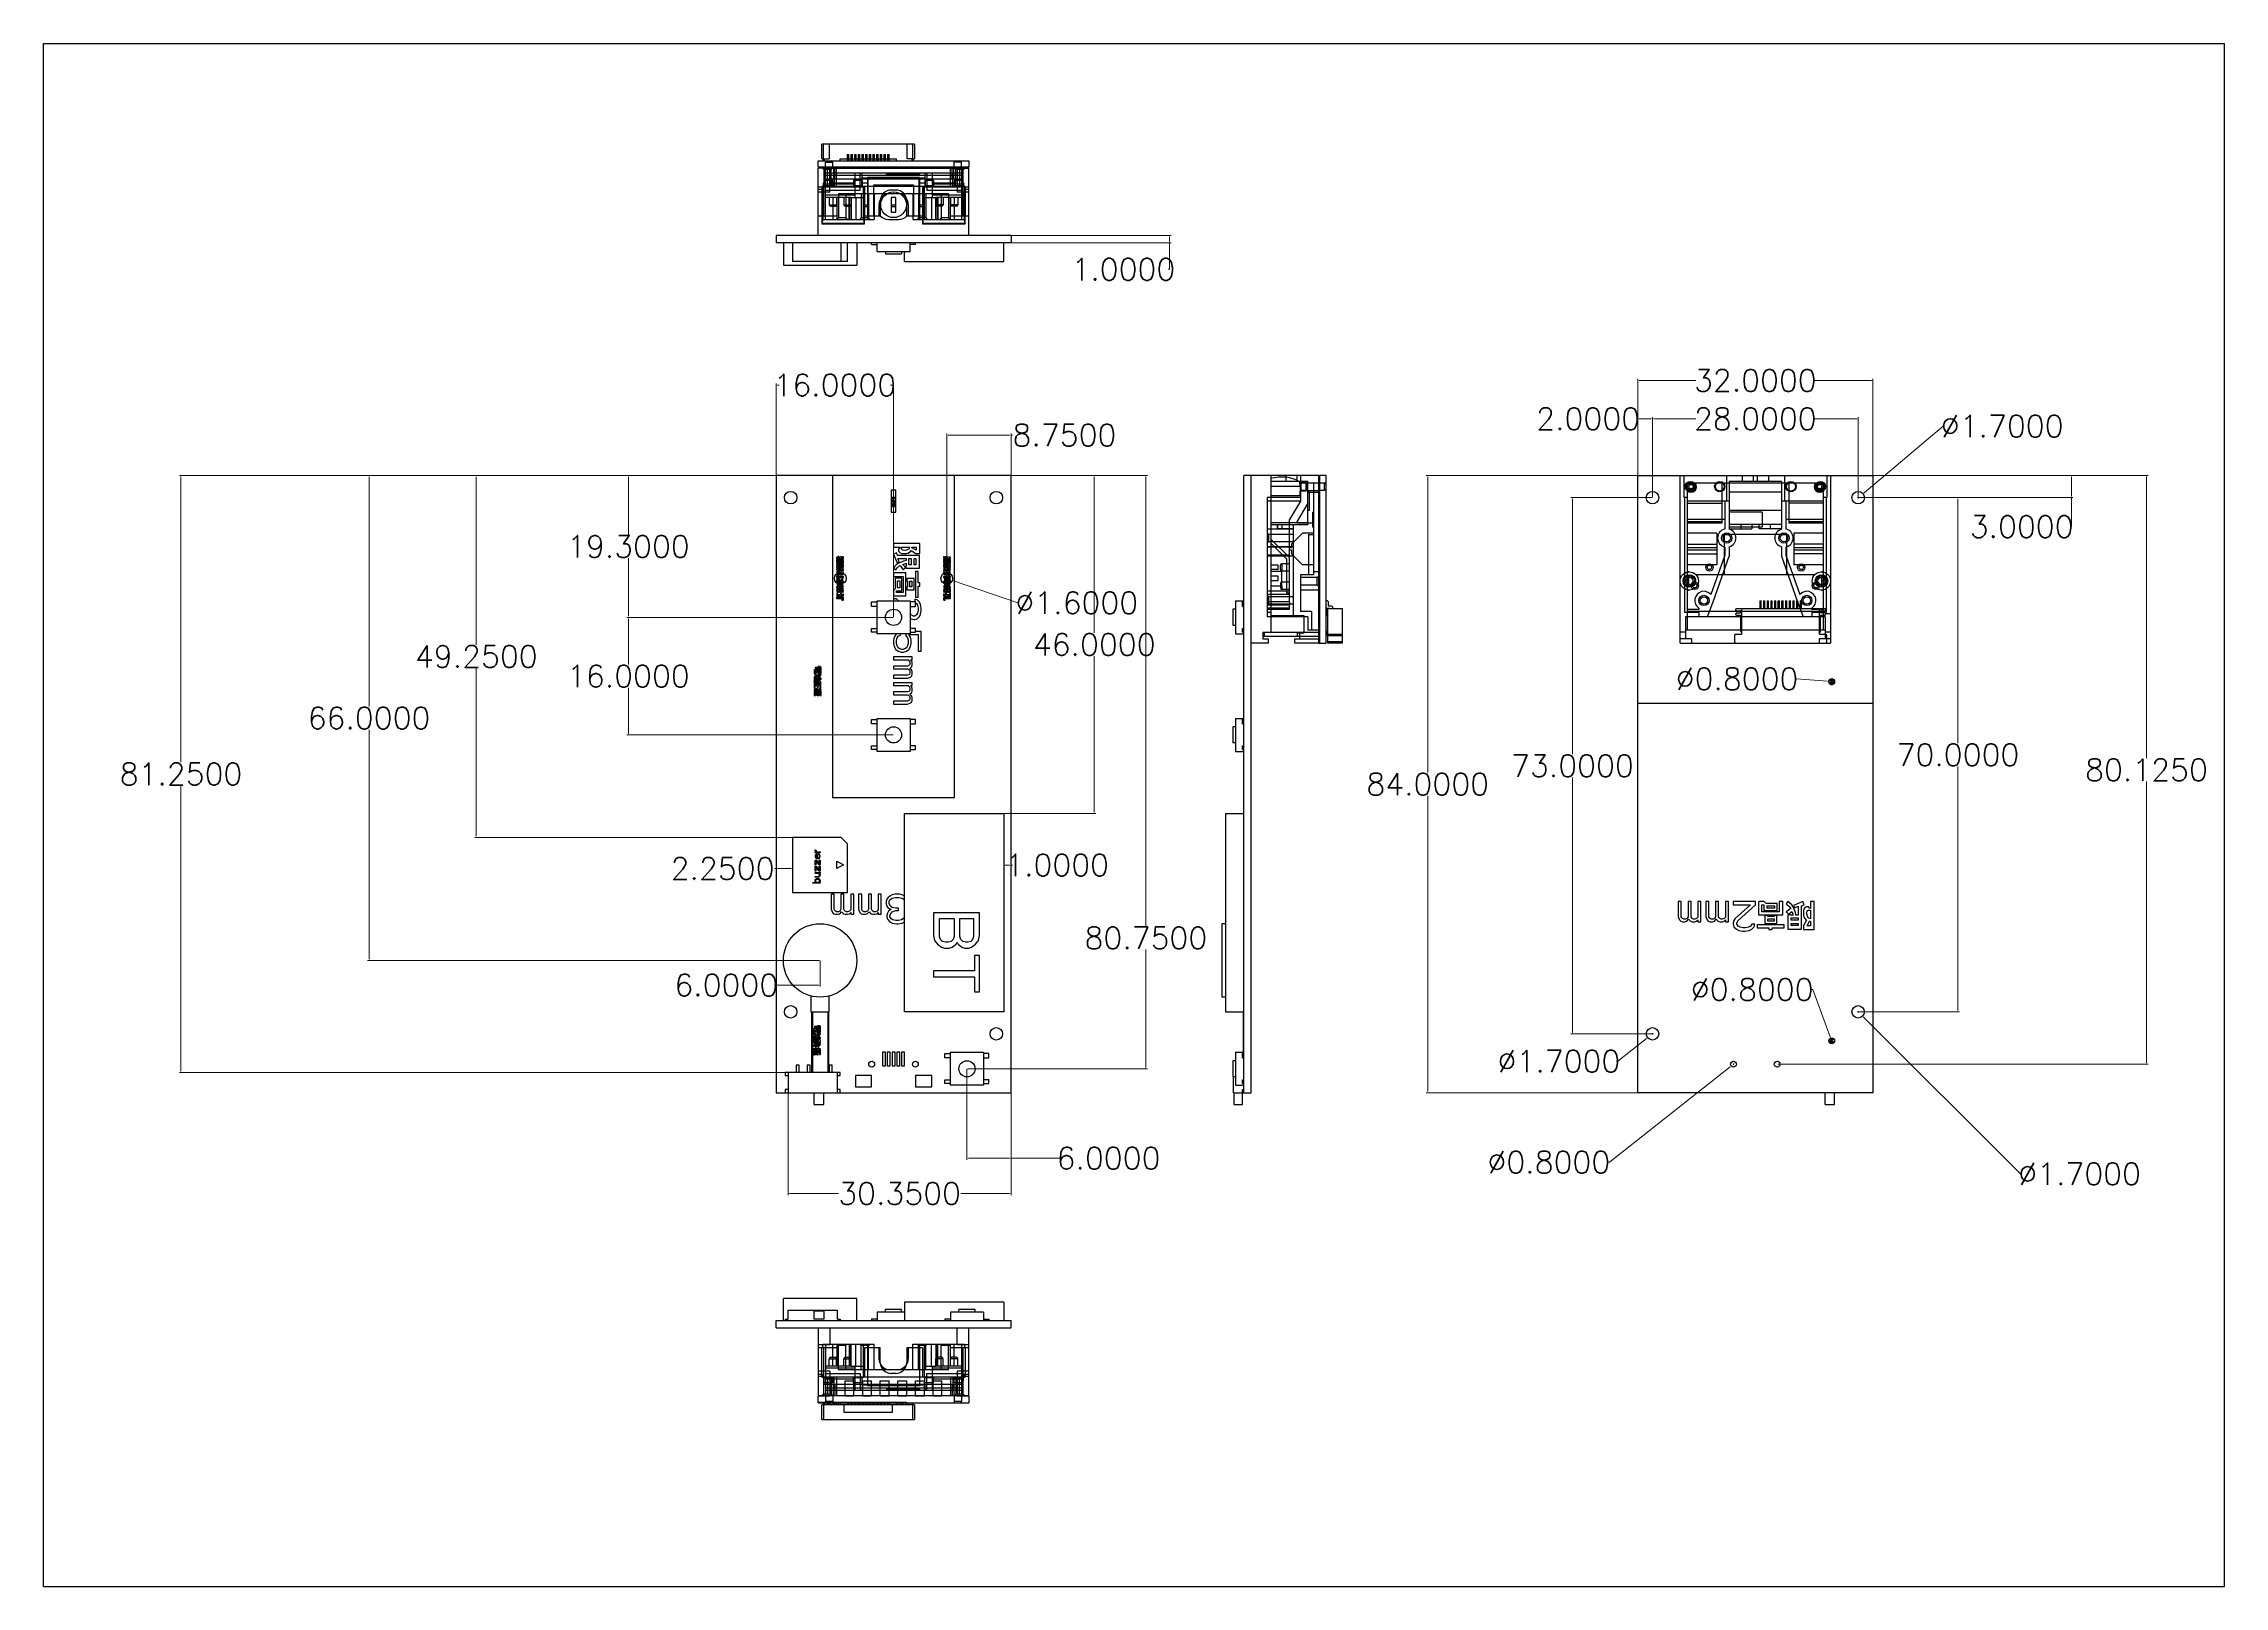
# Model space of a CAD drawing. Header units: inches. Extents: x 0 to 297, y 0 to 210.
import ezdxf

# ---------------------------------------------------------------- set-up
doc = ezdxf.new("R2010")
doc.units = ezdxf.units.IN
doc.header["$LTSCALE"] = 0.64311
doc.header["$MEASUREMENT"] = 0
doc.header["$PDMODE"] = 3
doc.header["$PDSIZE"] = 0.3125
doc.layers.get('0').update_dxf_attribs({"linetype": 'CONTINUOUS'})
doc.layers.get('Defpoints').update_dxf_attribs({"linetype": 'CONTINUOUS'})
doc.layers.add('03___PRT_ALL_CURVES', color=7, linetype='CONTINUOUS')
doc.styles.get("Standard").update_dxf_attribs({"font": 'txt.shx', "height": 3})
doc.dimstyles.get("Standard").update_dxf_attribs({"dimtxt": 0.15625, "dimasz": 0.1875, "dimexe": 0.18, "dimexo": 0.0625, "dimgap": 0.09, "dimtad": 0, "dimtih": 1, "dimtoh": 1, "dimzin": 4, "dimdsep": 46, "dimtxsty": 'Standard', "dimcen": 0.09, "dimadec": 0, "dimazin": 0, "dimtp": 0.01, "dimtm": 0.01, "dimtfac": 1, "dimtofl": 0, "dimtmove": 0, "dimatfit": 3, "dimfxl": 1, "dimtolj": 1, "dimtzin": 4, "dimarcsym": 0})

# ---------------------------------------------------------------- blocks, each defined once
blk = doc.blocks.new('*D2')
at = {"color": 0, "lineweight": 0}
for p, q in [((217.12, 151.28), (217.12, 164.37)), ((217.31, 164.16), (225.03, 164.16)), ((248.94, 164.16), (241.21, 164.16)), ((249.12, 151.28), (249.12, 164.37))]:
    blk.add_line(p, q, dxfattribs=at)
for points in [[(217.31, 164.19), (217.31, 164.13), (217.12, 164.16)], [(248.94, 164.19), (248.94, 164.13), (249.12, 164.16)]]:
    blk.add_solid(points, dxfattribs=at)
at = {"layer": 'Defpoints', "color": 0, "lineweight": 0}
for p in [(249.12, 164.16), (217.12, 151.2), (249.12, 151.2)]:
    blk.add_point(p, dxfattribs=at)
at = {"color": 0, "lineweight": 0, "insert": (233.12, 164.16), "char_height": 3, "attachment_point": 5}
blk.add_mtext('\\A1;32.0000', dxfattribs=at)
blk = doc.blocks.new('*D3')
at = {"color": 0, "lineweight": 0}
for p, q in [((217.05, 151.2), (188.29, 151.2)), ((188.5, 151.02), (188.5, 110.79)), ((188.5, 67.39), (188.5, 107.61)), ((217.05, 67.2), (188.29, 67.2))]:
    blk.add_line(p, q, dxfattribs=at)
for points in [[(188.47, 151.02), (188.53, 151.02), (188.5, 151.2)], [(188.47, 67.39), (188.53, 67.39), (188.5, 67.2)]]:
    blk.add_solid(points, dxfattribs=at)
at = {"layer": 'Defpoints', "color": 0, "lineweight": 0}
for p in [(217.12, 151.2), (188.5, 67.2), (217.12, 67.2)]:
    blk.add_point(p, dxfattribs=at)
at = {"color": 0, "lineweight": 0, "insert": (188.5, 109.2), "char_height": 3, "attachment_point": 5}
blk.add_mtext('\\A1;84.0000', dxfattribs=at)
blk = doc.blocks.new('*D4')
at = {"color": 0, "lineweight": 0}
for p, q in [((131.82, 183.87), (153.54, 183.87)), ((131.82, 182.87), (153.54, 182.87)), ((153.33, 183.68), (153.33, 183.05)), ((153.33, 182.87), (153.33, 179.28)), ((153.33, 179.28), (153.14, 179.28))]:
    blk.add_line(p, q, dxfattribs=at)
for points in [[(153.3, 183.68), (153.36, 183.68), (153.33, 183.87)], [(153.3, 183.05), (153.36, 183.05), (153.33, 182.87)]]:
    blk.add_solid(points, dxfattribs=at)
at = {"layer": 'Defpoints', "color": 0, "lineweight": 0}
for p in [(131.75, 183.87), (131.75, 182.87), (153.33, 182.87)]:
    blk.add_point(p, dxfattribs=at)
at = {"color": 0, "lineweight": 0, "insert": (147.05, 179.28), "char_height": 3, "attachment_point": 5}
blk.add_mtext('\\A1;1.0000', dxfattribs=at)
blk = doc.blocks.new('*D5')
at = {"color": 0, "lineweight": 0}
for p, q in [((258.71, 157.94), (247.92, 148.87)), ((258.9, 157.94), (258.71, 157.94)), ((247.02, 148.2), (247.23, 148.2)), ((247.12, 148.1), (247.12, 148.31))]:
    blk.add_line(p, q, dxfattribs=at)
blk.add_solid([(247.9, 148.89), (247.94, 148.85), (247.77, 148.75)], dxfattribs=at)
at = {"layer": 'Defpoints', "color": 0, "lineweight": 0}
for p in [(247.77, 148.75), (246.47, 147.66)]:
    blk.add_point(p, dxfattribs=at)
at = {"color": 0, "lineweight": 0, "insert": (266.74, 157.94), "char_height": 3, "attachment_point": 5}
blk.add_mtext('\\A1;∅1.7000', dxfattribs=at)
blk = doc.blocks.new('*D6')
at = {"color": 0, "lineweight": 0}
for p, q in [((219.12, 148.28), (219.12, 159.14)), ((219.31, 158.93), (225.03, 158.93)), ((246.94, 158.93), (241.21, 158.93)), ((247.12, 148.28), (247.12, 159.14))]:
    blk.add_line(p, q, dxfattribs=at)
for points in [[(219.31, 158.96), (219.31, 158.9), (219.12, 158.93)], [(246.94, 158.96), (246.94, 158.9), (247.12, 158.93)]]:
    blk.add_solid(points, dxfattribs=at)
at = {"layer": 'Defpoints', "color": 0, "lineweight": 0}
for p in [(247.12, 158.93), (219.12, 148.2), (247.12, 148.2)]:
    blk.add_point(p, dxfattribs=at)
at = {"color": 0, "lineweight": 0, "insert": (233.12, 158.93), "char_height": 3, "attachment_point": 5}
blk.add_mtext('\\A1;28.0000', dxfattribs=at)
blk = doc.blocks.new('*D7')
at = {"color": 0, "lineweight": 0}
for p, q in [((217.12, 158.93), (216.94, 158.93)), ((217.12, 151.28), (217.12, 159.14)), ((218.94, 158.93), (217.31, 158.93)), ((219.12, 148.28), (219.12, 159.14))]:
    blk.add_line(p, q, dxfattribs=at)
for points in [[(217.31, 158.96), (217.31, 158.9), (217.12, 158.93)], [(218.94, 158.96), (218.94, 158.9), (219.12, 158.93)]]:
    blk.add_solid(points, dxfattribs=at)
at = {"layer": 'Defpoints', "color": 0, "lineweight": 0}
for p in [(217.12, 158.93), (217.12, 151.2), (219.12, 148.2)]:
    blk.add_point(p, dxfattribs=at)
at = {"color": 0, "lineweight": 0, "insert": (210.35, 158.93), "char_height": 3, "attachment_point": 5}
blk.add_mtext('\\A1;2.0000', dxfattribs=at)
blk = doc.blocks.new('*D8')
at = {"color": 0, "lineweight": 0}
for p, q in [((249.2, 151.2), (276.38, 151.2)), ((276.17, 151.02), (276.17, 148.39)), ((247.2, 148.2), (276.38, 148.2)), ((276.17, 148.2), (276.17, 144.25)), ((276.17, 144.25), (275.98, 144.25))]:
    blk.add_line(p, q, dxfattribs=at)
for points in [[(276.14, 151.02), (276.2, 151.02), (276.17, 151.2)], [(276.14, 148.39), (276.2, 148.39), (276.17, 148.2)]]:
    blk.add_solid(points, dxfattribs=at)
at = {"layer": 'Defpoints', "color": 0, "lineweight": 0}
for p in [(249.12, 151.2), (276.17, 151.2), (247.12, 148.2)]:
    blk.add_point(p, dxfattribs=at)
at = {"color": 0, "lineweight": 0, "insert": (269.39, 144.25), "char_height": 3, "attachment_point": 5}
blk.add_mtext('\\A1;3.0000', dxfattribs=at)
blk = doc.blocks.new('*D9')
at = {"color": 0, "lineweight": 0}
for p, q in [((247.2, 148.2), (260.93, 148.2)), ((260.72, 148.02), (260.72, 114.79)), ((260.72, 78.39), (260.72, 111.61)), ((247.2, 78.2), (260.93, 78.2))]:
    blk.add_line(p, q, dxfattribs=at)
for points in [[(260.69, 148.02), (260.75, 148.02), (260.72, 148.2)], [(260.69, 78.39), (260.75, 78.39), (260.72, 78.2)]]:
    blk.add_solid(points, dxfattribs=at)
at = {"layer": 'Defpoints', "color": 0, "lineweight": 0}
for p in [(247.12, 148.2), (247.12, 78.2), (260.72, 78.2)]:
    blk.add_point(p, dxfattribs=at)
at = {"color": 0, "lineweight": 0, "insert": (260.72, 113.2), "char_height": 3, "attachment_point": 5}
blk.add_mtext('\\A1;70.0000', dxfattribs=at)
blk = doc.blocks.new('*D10')
at = {"color": 0, "lineweight": 0}
for p, q in [((219.05, 148.2), (208, 148.2)), ((208.21, 148.02), (208.21, 113.29)), ((208.21, 75.39), (208.21, 110.11)), ((219.05, 75.2), (208, 75.2))]:
    blk.add_line(p, q, dxfattribs=at)
for points in [[(208.18, 148.02), (208.24, 148.02), (208.21, 148.2)], [(208.18, 75.39), (208.24, 75.39), (208.21, 75.2)]]:
    blk.add_solid(points, dxfattribs=at)
at = {"layer": 'Defpoints', "color": 0, "lineweight": 0}
for p in [(219.12, 148.2), (208.21, 75.2), (219.12, 75.2)]:
    blk.add_point(p, dxfattribs=at)
at = {"color": 0, "lineweight": 0, "insert": (208.21, 111.7), "char_height": 3, "attachment_point": 5}
blk.add_mtext('\\A1;73.0000', dxfattribs=at)
blk = doc.blocks.new('*D11')
at = {"color": 0, "lineweight": 0}
for p, q in [((99.68, 151.2), (79.43, 151.2)), ((79.64, 151.02), (79.64, 143.14)), ((79.64, 132.09), (79.64, 139.96)), ((115.68, 131.9), (79.43, 131.9))]:
    blk.add_line(p, q, dxfattribs=at)
for points in [[(79.61, 151.02), (79.68, 151.02), (79.64, 151.2)], [(79.61, 132.09), (79.68, 132.09), (79.64, 131.9)]]:
    blk.add_solid(points, dxfattribs=at)
at = {"layer": 'Defpoints', "color": 0, "lineweight": 0}
for p in [(99.75, 151.2), (79.64, 131.9), (115.75, 131.9)]:
    blk.add_point(p, dxfattribs=at)
at = {"color": 0, "lineweight": 0, "insert": (79.64, 141.55), "char_height": 3, "attachment_point": 5}
blk.add_mtext('\\A1;19.3000', dxfattribs=at)
blk = doc.blocks.new('*D12')
at = {"color": 0, "lineweight": 0}
for p, q in [((115.68, 131.9), (79.43, 131.9)), ((79.64, 131.72), (79.64, 125.49)), ((79.64, 116.09), (79.64, 122.31)), ((115.68, 115.9), (79.43, 115.9))]:
    blk.add_line(p, q, dxfattribs=at)
for points in [[(79.61, 131.72), (79.68, 131.72), (79.64, 131.9)], [(79.61, 116.09), (79.68, 116.09), (79.64, 115.9)]]:
    blk.add_solid(points, dxfattribs=at)
at = {"layer": 'Defpoints', "color": 0, "lineweight": 0}
for p in [(115.75, 131.9), (79.64, 115.9), (115.75, 115.9)]:
    blk.add_point(p, dxfattribs=at)
at = {"color": 0, "lineweight": 0, "insert": (79.64, 123.9), "char_height": 3, "attachment_point": 5}
blk.add_mtext('\\A1;16.0000', dxfattribs=at)
blk = doc.blocks.new('*D13')
at = {"color": 0, "lineweight": 0}
for p, q in [((99.75, 151.28), (99.75, 163.74)), ((99.94, 163.53), (100.16, 163.53)), ((115.56, 163.53), (115.34, 163.53)), ((115.75, 131.98), (115.75, 163.74))]:
    blk.add_line(p, q, dxfattribs=at)
for points in [[(99.94, 163.57), (99.94, 163.5), (99.75, 163.53)], [(115.56, 163.57), (115.56, 163.5), (115.75, 163.53)]]:
    blk.add_solid(points, dxfattribs=at)
at = {"layer": 'Defpoints', "color": 0, "lineweight": 0}
for p in [(115.75, 163.53), (99.75, 151.2), (115.75, 131.9)]:
    blk.add_point(p, dxfattribs=at)
at = {"color": 0, "lineweight": 0, "insert": (107.75, 163.53), "char_height": 3, "attachment_point": 5}
blk.add_mtext('\\A1;16.0000', dxfattribs=at)
blk = doc.blocks.new('*D14')
at = {"color": 0, "lineweight": 0}
for p, q in [((214.4, 71.48), (218.31, 74.56)), ((219.02, 75.2), (219.23, 75.2)), ((219.12, 75.1), (219.12, 75.31)), ((214.21, 71.48), (214.4, 71.48))]:
    blk.add_line(p, q, dxfattribs=at)
blk.add_solid([(218.29, 74.59), (218.33, 74.54), (218.46, 74.68)], dxfattribs=at)
at = {"layer": 'Defpoints', "color": 0, "lineweight": 0}
for p in [(218.46, 74.68), (219.79, 75.73)]:
    blk.add_point(p, dxfattribs=at)
at = {"color": 0, "lineweight": 0, "insert": (206.37, 71.48), "char_height": 3, "attachment_point": 5}
blk.add_mtext('\\A1;∅1.7000', dxfattribs=at)
blk = doc.blocks.new('*D15')
at = {"color": 0, "lineweight": 0}
for p, q in [((247.02, 78.2), (247.23, 78.2)), ((247.12, 78.1), (247.12, 78.31)), ((269.25, 56.15), (247.86, 77.47)), ((269.44, 56.15), (269.25, 56.15))]:
    blk.add_line(p, q, dxfattribs=at)
blk.add_solid([(247.88, 77.49), (247.84, 77.45), (247.72, 77.6)], dxfattribs=at)
at = {"layer": 'Defpoints', "color": 0, "lineweight": 0}
for p in [(246.52, 78.8), (247.72, 77.6)]:
    blk.add_point(p, dxfattribs=at)
at = {"color": 0, "lineweight": 0, "insert": (277.28, 56.15), "char_height": 3, "attachment_point": 5}
blk.add_mtext('\\A1;∅1.7000', dxfattribs=at)
blk = doc.blocks.new('*D16')
at = {"color": 0, "lineweight": 0}
for p, q in [((240.78, 81.24), (240.97, 81.24)), ((240.97, 81.24), (243.32, 74.8)), ((243.42, 74.25), (243.63, 74.25)), ((243.52, 74.15), (243.52, 74.36))]:
    blk.add_line(p, q, dxfattribs=at)
blk.add_solid([(243.35, 74.82), (243.29, 74.79), (243.39, 74.63)], dxfattribs=at)
at = {"layer": 'Defpoints', "color": 0, "lineweight": 0}
for p in [(243.39, 74.63), (243.66, 73.88)]:
    blk.add_point(p, dxfattribs=at)
at = {"color": 0, "lineweight": 0, "insert": (232.69, 81.24), "char_height": 3, "attachment_point": 5}
blk.add_mtext('\\A1;∅0.8000', dxfattribs=at)
blk = doc.blocks.new('*D17')
at = {"color": 0, "lineweight": 0}
for p, q in [((213.28, 57.74), (229.69, 70.71)), ((230.04, 71.08), (230.25, 71.08)), ((230.15, 70.97), (230.15, 71.18)), ((213.09, 57.74), (213.28, 57.74))]:
    blk.add_line(p, q, dxfattribs=at)
blk.add_solid([(229.67, 70.74), (229.71, 70.69), (229.83, 70.83)], dxfattribs=at)
at = {"layer": 'Defpoints', "color": 0, "lineweight": 0}
for p in [(230.46, 71.33), (229.83, 70.83)]:
    blk.add_point(p, dxfattribs=at)
at = {"color": 0, "lineweight": 0, "insert": (205, 57.74), "char_height": 3, "attachment_point": 5}
blk.add_mtext('\\A1;∅0.8000', dxfattribs=at)
blk = doc.blocks.new('*D20')
at = {"color": 0, "lineweight": 0}
for p, q in [((131.82, 151.2), (143.29, 151.2)), ((143.08, 151.02), (143.08, 129.79)), ((143.08, 105.39), (143.08, 126.61)), ((130.82, 105.2), (143.29, 105.2))]:
    blk.add_line(p, q, dxfattribs=at)
for points in [[(143.05, 151.02), (143.11, 151.02), (143.08, 151.2)], [(143.05, 105.39), (143.11, 105.39), (143.08, 105.2)]]:
    blk.add_solid(points, dxfattribs=at)
at = {"layer": 'Defpoints', "color": 0, "lineweight": 0}
for p in [(131.75, 151.2), (130.75, 105.2), (143.08, 105.2)]:
    blk.add_point(p, dxfattribs=at)
at = {"color": 0, "lineweight": 0, "insert": (143.08, 128.2), "char_height": 3, "attachment_point": 5}
blk.add_mtext('\\A1;46.0000', dxfattribs=at)
blk = doc.blocks.new('*D21')
at = {"color": 0, "lineweight": 0}
for p, q in [((99.68, 151.2), (44.11, 151.2)), ((44.32, 151.02), (44.32, 119.79)), ((44.32, 85.39), (44.32, 116.61)), ((105.68, 85.2), (44.11, 85.2))]:
    blk.add_line(p, q, dxfattribs=at)
for points in [[(44.29, 151.02), (44.35, 151.02), (44.32, 151.2)], [(44.29, 85.39), (44.35, 85.39), (44.32, 85.2)]]:
    blk.add_solid(points, dxfattribs=at)
at = {"layer": 'Defpoints', "color": 0, "lineweight": 0}
for p in [(99.75, 151.2), (44.32, 85.2), (105.75, 85.2)]:
    blk.add_point(p, dxfattribs=at)
at = {"color": 0, "lineweight": 0, "insert": (44.32, 118.2), "char_height": 3, "attachment_point": 5}
blk.add_mtext('\\A1;66.0000', dxfattribs=at)
blk = doc.blocks.new('*D22')
at = {"color": 0, "lineweight": 0}
for p, q in [((99.68, 151.2), (18.49, 151.2)), ((18.71, 151.02), (18.71, 112.17)), ((18.71, 70.14), (18.71, 108.99)), ((101.33, 69.95), (18.49, 69.95))]:
    blk.add_line(p, q, dxfattribs=at)
for points in [[(18.67, 151.02), (18.74, 151.02), (18.71, 151.2)], [(18.67, 70.14), (18.74, 70.14), (18.71, 69.95)]]:
    blk.add_solid(points, dxfattribs=at)
at = {"layer": 'Defpoints', "color": 0, "lineweight": 0}
for p in [(99.75, 151.2), (18.71, 69.95), (101.4, 69.95)]:
    blk.add_point(p, dxfattribs=at)
at = {"color": 0, "lineweight": 0, "insert": (18.71, 110.58), "char_height": 3, "attachment_point": 5}
blk.add_mtext('\\A1;81.2500', dxfattribs=at)
blk = doc.blocks.new('*D23')
at = {"color": 0, "lineweight": 0}
for p, q in [((131.82, 151.2), (150.33, 151.2)), ((150.12, 151.02), (150.12, 89.85)), ((150.12, 70.64), (150.12, 86.67)), ((125.82, 70.45), (150.33, 70.45))]:
    blk.add_line(p, q, dxfattribs=at)
for points in [[(150.09, 151.02), (150.15, 151.02), (150.12, 151.2)], [(150.09, 70.64), (150.15, 70.64), (150.12, 70.45)]]:
    blk.add_solid(points, dxfattribs=at)
at = {"layer": 'Defpoints', "color": 0, "lineweight": 0}
for p in [(131.75, 151.2), (125.75, 70.45), (150.12, 70.45)]:
    blk.add_point(p, dxfattribs=at)
at = {"color": 0, "lineweight": 0, "insert": (150.12, 88.26), "char_height": 3, "attachment_point": 5}
blk.add_mtext('\\A1;80.7500', dxfattribs=at)
blk = doc.blocks.new('*D24')
at = {"color": 0, "lineweight": 0}
for p, q in [((125.75, 70.38), (125.75, 58.07)), ((131.75, 67.13), (131.75, 58.07)), ((125.94, 58.28), (131.56, 58.28)), ((131.75, 58.28), (138.44, 58.28))]:
    blk.add_line(p, q, dxfattribs=at)
for points in [[(125.94, 58.31), (125.94, 58.25), (125.75, 58.28)], [(131.56, 58.31), (131.56, 58.25), (131.75, 58.28)]]:
    blk.add_solid(points, dxfattribs=at)
at = {"layer": 'Defpoints', "color": 0, "lineweight": 0}
for p in [(125.75, 70.45), (131.75, 67.2), (125.75, 58.28)]:
    blk.add_point(p, dxfattribs=at)
at = {"color": 0, "lineweight": 0, "insert": (145.03, 58.28), "char_height": 3, "attachment_point": 5}
blk.add_mtext('\\A1;6.0000', dxfattribs=at)
blk = doc.blocks.new('*D25')
at = {"color": 0, "lineweight": 0}
for p, q in [((101.4, 69.88), (101.4, 53.27)), ((131.75, 67.13), (131.75, 53.27)), ((101.59, 53.48), (108.24, 53.48)), ((131.56, 53.48), (124.92, 53.48))]:
    blk.add_line(p, q, dxfattribs=at)
for points in [[(101.59, 53.52), (101.59, 53.45), (101.4, 53.48)], [(131.56, 53.52), (131.56, 53.45), (131.75, 53.48)]]:
    blk.add_solid(points, dxfattribs=at)
at = {"layer": 'Defpoints', "color": 0, "lineweight": 0}
for p in [(101.4, 69.95), (131.75, 67.2), (101.4, 53.48)]:
    blk.add_point(p, dxfattribs=at)
at = {"color": 0, "lineweight": 0, "insert": (116.58, 53.48), "char_height": 3, "attachment_point": 5}
blk.add_mtext('\\A1;30.3500', dxfattribs=at)
blk = doc.blocks.new('*D26')
at = {"color": 0, "lineweight": 0}
for p, q in [((99.68, 151.2), (58.72, 151.2)), ((58.93, 151.02), (58.93, 128.17)), ((58.93, 102.14), (58.93, 124.99)), ((101.93, 101.95), (58.72, 101.95))]:
    blk.add_line(p, q, dxfattribs=at)
for points in [[(58.9, 151.02), (58.96, 151.02), (58.93, 151.2)], [(58.9, 102.14), (58.96, 102.14), (58.93, 101.95)]]:
    blk.add_solid(points, dxfattribs=at)
at = {"layer": 'Defpoints', "color": 0, "lineweight": 0}
for p in [(99.75, 151.2), (58.93, 101.95), (102, 101.95)]:
    blk.add_point(p, dxfattribs=at)
at = {"color": 0, "lineweight": 0, "insert": (58.93, 126.58), "char_height": 3, "attachment_point": 5}
blk.add_mtext('\\A1;49.2500', dxfattribs=at)
blk = doc.blocks.new('*D27')
at = {"color": 0, "lineweight": 0}
for p, q in [((99.75, 101.88), (99.75, 97.5)), ((102, 101.88), (102, 97.5)), ((99.75, 97.71), (99.56, 97.71)), ((101.81, 97.71), (99.94, 97.71))]:
    blk.add_line(p, q, dxfattribs=at)
for points in [[(99.94, 97.74), (99.94, 97.68), (99.75, 97.71)], [(101.81, 97.74), (101.81, 97.68), (102, 97.71)]]:
    blk.add_solid(points, dxfattribs=at)
at = {"layer": 'Defpoints', "color": 0, "lineweight": 0}
for p in [(99.75, 101.95), (102, 101.95), (99.75, 97.71)]:
    blk.add_point(p, dxfattribs=at)
at = {"color": 0, "lineweight": 0, "insert": (92.47, 97.71), "char_height": 3, "attachment_point": 5}
blk.add_mtext('\\A1;2.2500', dxfattribs=at)
blk = doc.blocks.new('*D28')
at = {"color": 0, "lineweight": 0}
for p, q in [((99.75, 85.13), (99.75, 81.64)), ((105.75, 85.13), (105.75, 81.64)), ((99.75, 81.85), (99.56, 81.85)), ((105.56, 81.85), (99.94, 81.85))]:
    blk.add_line(p, q, dxfattribs=at)
for points in [[(99.94, 81.89), (99.94, 81.82), (99.75, 81.85)], [(105.56, 81.89), (105.56, 81.82), (105.75, 81.85)]]:
    blk.add_solid(points, dxfattribs=at)
at = {"layer": 'Defpoints', "color": 0, "lineweight": 0}
for p in [(99.75, 85.2), (105.75, 85.2), (99.75, 81.85)]:
    blk.add_point(p, dxfattribs=at)
at = {"color": 0, "lineweight": 0, "insert": (92.97, 81.85), "char_height": 3, "attachment_point": 5}
blk.add_mtext('\\A1;6.0000', dxfattribs=at)
blk = doc.blocks.new('*D29')
at = {"color": 0, "lineweight": 0}
for p, q in [((130.75, 105.13), (130.75, 97.98)), ((131.75, 105.13), (131.75, 97.98)), ((130.94, 98.19), (131.56, 98.19)), ((131.75, 98.19), (131.94, 98.19))]:
    blk.add_line(p, q, dxfattribs=at)
for points in [[(130.94, 98.22), (130.94, 98.16), (130.75, 98.19)], [(131.56, 98.22), (131.56, 98.16), (131.75, 98.19)]]:
    blk.add_solid(points, dxfattribs=at)
at = {"layer": 'Defpoints', "color": 0, "lineweight": 0}
for p in [(130.75, 105.2), (131.75, 105.2), (131.75, 98.19)]:
    blk.add_point(p, dxfattribs=at)
at = {"color": 0, "lineweight": 0, "insert": (138.03, 98.19), "char_height": 3, "attachment_point": 5}
blk.add_mtext('\\A1;1.0000', dxfattribs=at)
blk = doc.blocks.new('*D30')
at = {"color": 0, "lineweight": 0}
for p, q in [((238.72, 123.52), (242.94, 123.2)), ((243.42, 123.15), (243.63, 123.15)), ((243.52, 123.05), (243.52, 123.26))]:
    blk.add_line(p, q, dxfattribs=at)
blk.add_solid([(242.94, 123.23), (242.93, 123.17), (243.12, 123.18)], dxfattribs=at)
at = {"layer": 'Defpoints', "color": 0, "lineweight": 0}
for p in [(243.12, 123.18), (243.92, 123.12)]:
    blk.add_point(p, dxfattribs=at)
at = {"color": 0, "lineweight": 0, "insert": (230.63, 123.52), "char_height": 3, "attachment_point": 5}
blk.add_mtext('\\A1;∅0.8000', dxfattribs=at)
blk = doc.blocks.new('*D32')
at = {"color": 0, "lineweight": 0}
for p, q in [((249.2, 151.2), (286.6, 151.2)), ((286.39, 151.02), (286.39, 112.73)), ((286.39, 71.27), (286.39, 109.55)), ((236.17, 71.08), (286.6, 71.08))]:
    blk.add_line(p, q, dxfattribs=at)
for points in [[(286.36, 151.02), (286.42, 151.02), (286.39, 151.2)], [(286.36, 71.27), (286.42, 71.27), (286.39, 71.08)]]:
    blk.add_solid(points, dxfattribs=at)
at = {"layer": 'Defpoints', "color": 0, "lineweight": 0}
for p in [(249.12, 151.2), (236.1, 71.08), (286.39, 71.08)]:
    blk.add_point(p, dxfattribs=at)
at = {"color": 0, "lineweight": 0, "insert": (286.39, 111.14), "char_height": 3, "attachment_point": 5}
blk.add_mtext('\\A1;80.1250', dxfattribs=at)
blk = doc.blocks.new('*D33')
at = {"color": 0, "lineweight": 0}
for p, q in [((122.9, 137.2), (123.11, 137.2)), ((123, 137.1), (123, 137.31)), ((132.68, 133.88), (123.93, 136.88)), ((132.87, 133.88), (132.68, 133.88))]:
    blk.add_line(p, q, dxfattribs=at)
blk.add_solid([(123.94, 136.91), (123.92, 136.85), (123.76, 136.94)], dxfattribs=at)
at = {"layer": 'Defpoints', "color": 0, "lineweight": 0}
for p in [(122.24, 137.46), (123.76, 136.94)]:
    blk.add_point(p, dxfattribs=at)
at = {"color": 0, "lineweight": 0, "insert": (140.71, 133.88), "char_height": 3, "attachment_point": 5}
blk.add_mtext('\\A1;∅1.6000', dxfattribs=at)
blk = doc.blocks.new('*D34')
at = {"color": 0, "lineweight": 0}
for p, q in [((123, 137.28), (123, 156.93)), ((123.19, 156.72), (131.56, 156.72)), ((131.75, 151.28), (131.75, 156.93)), ((131.75, 156.72), (131.94, 156.72))]:
    blk.add_line(p, q, dxfattribs=at)
for points in [[(123.19, 156.75), (123.19, 156.69), (123, 156.72)], [(131.56, 156.75), (131.56, 156.69), (131.75, 156.72)]]:
    blk.add_solid(points, dxfattribs=at)
at = {"layer": 'Defpoints', "color": 0, "lineweight": 0}
for p in [(131.75, 156.72), (131.75, 151.2), (123, 137.2)]:
    blk.add_point(p, dxfattribs=at)
at = {"color": 0, "lineweight": 0, "insert": (139.03, 156.72), "char_height": 3, "attachment_point": 5}
blk.add_mtext('\\A1;8.7500', dxfattribs=at)

msp = doc.modelspace()

# ---------------------------------------------------------------- linework, layer by layer
at = {"color": 7, "linetype": 'Continuous'}
for p, q in [((0, 0), (0, 210)), ((0, 210), (297, 210)), ((297, 0), (297, 210)), ((106.00048, 194.32591), (106.00048, 196.32533)), ((107.0001, 196.32533), (106.00052, 196.32533)), ((106.2006, 194.06591), (106.20048, 196.32547)), ((117.6001, 196.32591), (107.0001, 196.32591)), ((107.0001, 196.32577), (107.0001, 194.32591)), ((117.6001, 194.32591), (117.6001, 196.32577)), ((118.60052, 196.32533), (117.6001, 196.32533)), ((118.40048, 194.32591), (118.40048, 196.32547)), ((118.60048, 196.32533), (118.60048, 194.32591)), ((105.50052, 193.16591), (105.50052, 194.06591)), ((105.50052, 194.06591), (126.00052, 194.06591)), ((126.00052, 193.16591), (105.50052, 193.16591)), ((106.00052, 194.32591), (107.0001, 194.32591)), ((106.25052, 193.16591), (106.25052, 191.06591)), ((106.25052, 193.06591), (125.25052, 193.06591)), ((106.3006, 194.32591), (106.3006, 194.06591)), ((106.50052, 193.06591), (106.50052, 193.16591)), ((107.55954, 193.16591), (107.55954, 193.06591)), ((108.4706, 194.06591), (108.4706, 194.32591)), ((108.4706, 194.32591), (109.4501, 194.32591)), ((109.4501, 194.92591), (109.4501, 194.06591)), ((109.4501, 194.92591), (109.6501, 194.92591)), ((109.6501, 194.82591), (109.4501, 194.82591)), ((109.4501, 194.45625), (109.6501, 194.45625)), ((109.6501, 194.3563), (109.4501, 194.3563)), ((109.4501, 194.35061), (109.6501, 194.35061)), ((109.6501, 194.25066), (109.4501, 194.25066)), ((109.6501, 194.06591), (109.6501, 194.92591)), ((109.6501, 194.32591), (109.9501, 194.32591)), ((109.9501, 194.92591), (109.9501, 194.06591)), ((109.9501, 194.92591), (110.1501, 194.92591)), ((110.1501, 194.82591), (109.9501, 194.82591)), ((109.9501, 194.45625), (110.1501, 194.45625)), ((110.1501, 194.3563), (109.9501, 194.3563)), ((109.9501, 194.35061), (110.1501, 194.35061)), ((110.1501, 194.25066), (109.9501, 194.25066)), ((110.1501, 194.06591), (110.1501, 194.92591)), ((110.1501, 194.32591), (110.4501, 194.32591)), ((110.4501, 194.92591), (110.4501, 194.06591)), ((110.4501, 194.92591), (110.6501, 194.92591)), ((110.6501, 194.82591), (110.4501, 194.82591)), ((110.4501, 194.45625), (110.6501, 194.45625)), ((110.6501, 194.3563), (110.4501, 194.3563)), ((110.4501, 194.35061), (110.6501, 194.35061)), ((110.6501, 194.25066), (110.4501, 194.25066)), ((110.6501, 194.06591), (110.6501, 194.92591)), ((110.6501, 194.32591), (110.9501, 194.32591)), ((110.9501, 194.92591), (110.9501, 194.06591)), ((110.9501, 194.92591), (111.1501, 194.92591)), ((111.1501, 194.82591), (110.9501, 194.82591)), ((110.9501, 194.45625), (111.1501, 194.45625)), ((111.1501, 194.3563), (110.9501, 194.3563)), ((110.9501, 194.35061), (111.1501, 194.35061)), ((111.1501, 194.25066), (110.9501, 194.25066)), ((111.1501, 194.06591), (111.1501, 194.92591)), ((111.1501, 194.32591), (111.4501, 194.32591)), ((111.4501, 194.92591), (111.4501, 194.06591)), ((111.4501, 194.92591), (111.6501, 194.92591)), ((111.6501, 194.82591), (111.4501, 194.82591)), ((111.4501, 194.45625), (111.6501, 194.45625)), ((111.6501, 194.3563), (111.4501, 194.3563)), ((111.4501, 194.35061), (111.6501, 194.35061)), ((111.6501, 194.25066), (111.4501, 194.25066)), ((111.6501, 194.06591), (111.6501, 194.92591)), ((111.6501, 194.32591), (111.9501, 194.32591)), ((111.9501, 194.92591), (111.9501, 194.06591)), ((111.9501, 194.92591), (112.1501, 194.92591)), ((112.1501, 194.82591), (111.9501, 194.82591)), ((111.9501, 194.45625), (112.1501, 194.45625)), ((112.1501, 194.3563), (111.9501, 194.3563)), ((111.9501, 194.35061), (112.1501, 194.35061)), ((112.1501, 194.25066), (111.9501, 194.25066)), ((112.1501, 194.06591), (112.1501, 194.92591)), ((112.1501, 194.32591), (112.4501, 194.32591)), ((112.4501, 194.92591), (112.4501, 194.06591)), ((112.4501, 194.92591), (112.6501, 194.92591)), ((112.6501, 194.82591), (112.4501, 194.82591)), ((112.4501, 194.45625), (112.6501, 194.45625)), ((112.6501, 194.3563), (112.4501, 194.3563)), ((112.4501, 194.35061), (112.6501, 194.35061)), ((112.6501, 194.25066), (112.4501, 194.25066)), ((112.6501, 194.06591), (112.6501, 194.92591)), ((112.6501, 194.32591), (112.9501, 194.32591)), ((112.9501, 194.92591), (112.9501, 194.06591)), ((112.9501, 194.92591), (113.1501, 194.92591)), ((113.1501, 194.82591), (112.9501, 194.82591)), ((112.9501, 194.45625), (113.1501, 194.45625)), ((113.1501, 194.3563), (112.9501, 194.3563)), ((112.9501, 194.35061), (113.1501, 194.35061)), ((113.1501, 194.25066), (112.9501, 194.25066)), ((113.1501, 194.06591), (113.1501, 194.92591)), ((113.1501, 194.32591), (113.4501, 194.32591)), ((113.4501, 194.92591), (113.4501, 194.06591)), ((113.4501, 194.92591), (113.6501, 194.92591)), ((113.6501, 194.82591), (113.4501, 194.82591)), ((113.4501, 194.45625), (113.6501, 194.45625)), ((113.6501, 194.3563), (113.4501, 194.3563)), ((113.4501, 194.35061), (113.6501, 194.35061)), ((113.6501, 194.25066), (113.4501, 194.25066)), ((113.6501, 194.06591), (113.6501, 194.92591)), ((113.6501, 194.32591), (113.9501, 194.32591)), ((113.9501, 194.92591), (113.9501, 194.06591)), ((113.9501, 194.92591), (114.1501, 194.92591)), ((114.1501, 194.82591), (113.9501, 194.82591)), ((113.9501, 194.45625), (114.1501, 194.45625)), ((114.1501, 194.3563), (113.9501, 194.3563)), ((113.9501, 194.35061), (114.1501, 194.35061)), ((114.1501, 194.25066), (113.9501, 194.25066)), ((114.1501, 194.06591), (114.1501, 194.92591)), ((114.1501, 194.32591), (114.4501, 194.32591)), ((114.4501, 194.92591), (114.4501, 194.06591)), ((114.4501, 194.92591), (114.6501, 194.92591)), ((114.6501, 194.82591), (114.4501, 194.82591)), ((114.4501, 194.45625), (114.6501, 194.45625)), ((114.6501, 194.3563), (114.4501, 194.3563)), ((114.4501, 194.35061), (114.6501, 194.35061)), ((114.6501, 194.25066), (114.4501, 194.25066)), ((114.6501, 194.06591), (114.6501, 194.92591)), ((114.6501, 194.32591), (114.9501, 194.32591)), ((114.9501, 194.92591), (114.9501, 194.06591)), ((114.9501, 194.92591), (115.1501, 194.92591)), ((115.1501, 194.82591), (114.9501, 194.82591)), ((114.9501, 194.45625), (115.1501, 194.45625)), ((115.1501, 194.3563), (114.9501, 194.3563)), ((114.9501, 194.35061), (115.1501, 194.35061)), ((115.1501, 194.25066), (114.9501, 194.25066)), ((115.1501, 194.06591), (115.1501, 194.92591)), ((115.1501, 194.32591), (116.12961, 194.32591)), ((116.12961, 194.32591), (116.12961, 194.06591)), ((118.39961, 194.32591), (117.6001, 194.32591)), ((118.29961, 194.06591), (118.29961, 194.32591)), ((118.39961, 194.32591), (118.39961, 194.06591)), ((118.40048, 194.32591), (118.60052, 194.32591)), ((123.9415, 193.06591), (123.9415, 193.16591)), ((125.00052, 193.16591), (125.00052, 193.06591)), ((125.25052, 191.06591), (125.25052, 193.16591)), ((126.00052, 194.06591), (126.00052, 193.16591)), ((105.50052, 183.86591), (105.50052, 190.16591)), ((106.05853, 190.16591), (105.50052, 190.16591)), ((106.05853, 185.47392), (106.05853, 190.5579)), ((106.09126, 190.50396), (106.05853, 190.5579)), ((106.05853, 190.5579), (106.40052, 190.5579)), ((106.09126, 190.50396), (111.70978, 190.50396)), ((106.20052, 190.5579), (106.20052, 191.06591)), ((106.20052, 191.06591), (106.40052, 191.06591)), ((106.50053, 191.51591), (106.40052, 191.4159)), ((106.40052, 191.4159), (106.40052, 190.5579)), ((107.40052, 191.4159), (106.40052, 191.4159)), ((107.30051, 191.51591), (106.50053, 191.51591)), ((107.30051, 191.51591), (107.40052, 191.4159)), ((107.40052, 191.4159), (107.40052, 190.5579)), ((107.40052, 191.06591), (110.40052, 191.06591)), ((107.40052, 190.5579), (110.40052, 190.5579)), ((110.50053, 191.51591), (110.40052, 191.4159)), ((110.40052, 191.4159), (110.40052, 190.5579)), ((111.40052, 191.4159), (110.40052, 191.4159)), ((111.30051, 191.51591), (110.50053, 191.51591)), ((111.30051, 191.51591), (111.40052, 191.4159)), ((111.40052, 191.4159), (111.40052, 190.5579)), ((111.40052, 191.06591), (112.25052, 191.06591)), ((111.40052, 190.5579), (111.74251, 190.5579)), ((111.70978, 190.50396), (111.74251, 190.5579)), ((111.74251, 185.47392), (111.74251, 190.5579)), ((112.25052, 191.56591), (112.25052, 186.56591)), ((119.25052, 191.56591), (112.25052, 191.56591)), ((113.05052, 186.56591), (113.05052, 190.76591)), ((113.05052, 190.76591), (118.45052, 190.76591)), ((118.45052, 190.76591), (118.45052, 186.56591)), ((119.25052, 186.56591), (119.25052, 191.56591)), ((119.25052, 191.06591), (120.10052, 191.06591)), ((119.75853, 190.5579), (120.10052, 190.5579)), ((119.75853, 190.5579), (119.75853, 185.47392)), ((119.75853, 190.5579), (119.79126, 190.50396)), ((119.79126, 190.50396), (125.40978, 190.50396)), ((120.20053, 191.51591), (120.10052, 191.4159)), ((121.10052, 191.4159), (120.10052, 191.4159)), ((120.10052, 190.5579), (120.10052, 191.4159)), ((121.00051, 191.51591), (120.20053, 191.51591)), ((121.00051, 191.51591), (121.10052, 191.4159)), ((121.10052, 190.5579), (121.10052, 191.4159)), ((121.10052, 191.06591), (124.10052, 191.06591)), ((121.10052, 190.5579), (124.10052, 190.5579)), ((124.20053, 191.51591), (124.10052, 191.4159)), ((125.10052, 191.4159), (124.10052, 191.4159)), ((124.10052, 190.5579), (124.10052, 191.4159)), ((125.00051, 191.51591), (124.20053, 191.51591)), ((125.00051, 191.51591), (125.10052, 191.4159)), ((125.10052, 190.5579), (125.10052, 191.4159)), ((125.10052, 191.06591), (125.30052, 191.06591)), ((125.10052, 190.5579), (125.44251, 190.5579)), ((125.30052, 191.06591), (125.30052, 190.5579)), ((125.44251, 190.5579), (125.40978, 190.50396)), ((125.44251, 190.5579), (125.44251, 185.47392)), ((126.00052, 190.16591), (125.44251, 190.16591)), ((126.00052, 183.86591), (126.00052, 190.16591)), ((109.98833, 189.06591), (109.82056, 189.06591)), ((112.25052, 189.56591), (111.74251, 189.56591)), ((112.25052, 188.01591), (111.74251, 188.01591)), ((111.74251, 187.81591), (112.25052, 187.81591)), ((115.45052, 189.06591), (115.45052, 187.06591)), ((116.05052, 189.06591), (115.45052, 189.06591)), ((116.05052, 188.01591), (115.45052, 188.01591)), ((115.45052, 187.81591), (116.05052, 187.81591)), ((116.05052, 187.06591), (116.05052, 189.06591)), ((119.75853, 189.56591), (119.25052, 189.56591)), ((119.75853, 188.01591), (119.25052, 188.01591)), ((119.25052, 187.81591), (119.75853, 187.81591)), ((121.68048, 189.06591), (121.51271, 189.06591)), ((105.50052, 186.56591), (106.05853, 186.56591)), ((106.00052, 186.56591), (106.00052, 185.46591)), ((106.00052, 185.46591), (111.80052, 185.46591)), ((106.05052, 185.46591), (106.05052, 186.56591)), ((106.05052, 185.96591), (106.05853, 185.96591)), ((106.05853, 185.47392), (106.09126, 185.52786)), ((106.40052, 185.47392), (106.05853, 185.47392)), ((111.70978, 185.52786), (106.09126, 185.52786)), ((110.40052, 185.47392), (107.40052, 185.47392)), ((110.10052, 185.46591), (110.10052, 185.47392)), ((111.74251, 185.47392), (111.40052, 185.47392)), ((111.74251, 185.47392), (111.70978, 185.52786)), ((111.74251, 186.56591), (113.95052, 186.56591)), ((111.80052, 185.46591), (111.80052, 186.56591)), ((115.06855, 186.06591), (116.43249, 186.06591)), ((115.45052, 187.06591), (116.05052, 187.06591)), ((117.55052, 186.56591), (119.75853, 186.56591)), ((119.70052, 186.56591), (119.70052, 185.46591)), ((119.70052, 185.46591), (125.50052, 185.46591)), ((119.79126, 185.52786), (119.75853, 185.47392)), ((120.10052, 185.47392), (119.75853, 185.47392)), ((125.40978, 185.52786), (119.79126, 185.52786)), ((120.10052, 185.46591), (120.10052, 185.47392)), ((124.10052, 185.47392), (121.10052, 185.47392)), ((121.10052, 185.46591), (121.10052, 185.47392)), ((121.40052, 185.46591), (121.40052, 185.47392)), ((124.10052, 185.46591), (124.10052, 185.47392)), ((125.44251, 185.47392), (125.10052, 185.47392)), ((125.10052, 185.46591), (125.10052, 185.47392)), ((125.40978, 185.52786), (125.44251, 185.47392)), ((125.44251, 186.56591), (126.00052, 186.56591)), ((125.44251, 185.96591), (125.45052, 185.96591)), ((125.45052, 186.56591), (125.45052, 185.46591)), ((125.50052, 185.46591), (125.50052, 186.56591)), ((99.75052, 183.86591), (99.75052, 182.86591)), ((131.75052, 183.86591), (99.75052, 183.86591)), ((131.75052, 182.86591), (99.75052, 182.86591)), ((100.75052, 182.86591), (100.75052, 179.86591)), ((102.00052, 182.86591), (102.00052, 180.36591)), ((108.60052, 180.36591), (108.60052, 182.86591)), ((109.50052, 180.36591), (109.50052, 182.86591)), ((110.75052, 182.86591), (110.75052, 179.86591)), ((112.75052, 182.66591), (112.75052, 182.86591)), ((112.75052, 182.66591), (113.50052, 182.66591)), ((113.50052, 181.71591), (113.50052, 182.86591)), ((113.50052, 181.71591), (118.00052, 181.71591)), ((114.65052, 181.71591), (114.65052, 181.36591)), ((114.65052, 181.36591), (116.85052, 181.36591)), ((116.85052, 181.71591), (116.85052, 181.36591)), ((117.25052, 180.36591), (117.25052, 181.71591)), ((118.00052, 181.71591), (118.00052, 182.86591)), ((118.75052, 182.66591), (118.00052, 182.66591)), ((118.75052, 182.66591), (118.75052, 182.86591)), ((130.75052, 180.36591), (130.75052, 182.86591)), ((131.75052, 183.86591), (131.75052, 182.86591)), ((100.75053, 179.86591), (110.75051, 179.86591)), ((109.50052, 180.36591), (102.00052, 180.36591)), ((117.25052, 180.36591), (130.75052, 180.36591)), ((99.75052, 151.2029), (99.75052, 67.2029)), ((131.75052, 151.2029), (99.75052, 151.2029)), ((131.75052, 67.2029), (131.75052, 151.2029)), ((163.45577, 67.2029), (163.45577, 151.2029)), ((167.15577, 151.2029), (163.45577, 151.2029)), ((164.45577, 67.2029), (164.45577, 151.2029)), ((167.15577, 151.2029), (167.15577, 129.9029)), ((171.14776, 149.7029), (167.15577, 149.7029)), ((167.15577, 148.51282), (171.08539, 148.51282)), ((170.89959, 150.4529), (172.15577, 150.4529)), ((171.14776, 149.7029), (171.08539, 148.51282)), ((171.14776, 149.7029), (171.09382, 150.35951)), ((171.1069, 150.2029), (172.00576, 150.2029)), ((171.1217, 149.2029), (172.00576, 149.2029)), ((172.00576, 149.2029), (172.00576, 150.2029)), ((172.10577, 150.10289), (172.00576, 150.2029)), ((172.10577, 149.30291), (172.00576, 149.2029)), ((172.10577, 149.30291), (172.10577, 150.10289)), ((172.15577, 144.7529), (172.15577, 150.4529)), ((173.65577, 128.4029), (173.65577, 150.2029)), ((173.65577, 150.2029), (173.75577, 150.2029)), ((173.75577, 149.14388), (173.65577, 149.14388)), ((173.75577, 151.2029), (173.75577, 128.4029)), ((174.65577, 151.2029), (173.75577, 151.2029)), ((174.65577, 128.4029), (174.65577, 151.2029)), ((217.12265, 67.2029), (217.12265, 151.2029)), ((217.12265, 151.2029), (249.12265, 151.2029)), ((222.87265, 128.4029), (222.87265, 151.2029)), ((224.97265, 149.7029), (224.77265, 149.7029)), ((241.47265, 149.7029), (241.27265, 149.7029)), ((243.37265, 151.2029), (243.37265, 128.4029)), ((249.12265, 151.2029), (249.12265, 67.2029)), ((172.15577, 144.7529), (167.15577, 144.7529)), ((167.15577, 144.5529), (168.08127, 144.5529)), ((167.15577, 143.9529), (168.08127, 143.9529)), ((168.03127, 143.9529), (168.03127, 144.5529)), ((168.08127, 143.9529), (168.08127, 144.5529)), ((167.15577, 142.5529), (169.65577, 140.0529)), ((169.25577, 139.88721), (167.15577, 141.98721)), ((169.25577, 139.88721), (169.25577, 135.2529)), ((169.65577, 135.2529), (169.65577, 140.0529)), ((168.15577, 139.0029), (167.15577, 139.0029)), ((168.15577, 138.4029), (167.15577, 138.4029)), ((167.15577, 138.2029), (168.65577, 138.2029)), ((168.15577, 137.5029), (167.15577, 137.5029)), ((167.15577, 136.9029), (168.15577, 136.9029)), ((168.15577, 138.4029), (168.15577, 139.0029)), ((168.15577, 136.9029), (168.15577, 137.5029)), ((168.65577, 136.20296), (168.65577, 138.20284)), ((173.75577, 138.1029), (173.65577, 138.1029)), ((223.42265, 136.38157), (223.42265, 137.32424)), ((223.42265, 136.9029), (224.07265, 136.9029)), ((224.07265, 137.5029), (223.58391, 137.5029)), ((224.07265, 136.00925), (224.07265, 137.69672)), ((242.17265, 136.00885), (242.17265, 137.69672)), ((242.6614, 137.5029), (242.17265, 137.5029)), ((242.17265, 136.9029), (242.82265, 136.9029)), ((242.82265, 137.32424), (242.82265, 136.3817)), ((112.75052, 133.4029), (112.75052, 134.0029)), ((112.75052, 134.0029), (113.50052, 134.0029)), ((113.50052, 129.6529), (113.50052, 134.1529)), ((113.50052, 134.1529), (118.00052, 134.1529)), ((118.00052, 134.1529), (118.00052, 129.6529)), ((118.75052, 134.0029), (118.00052, 134.0029)), ((118.75052, 133.4029), (118.75052, 134.0029)), ((162.30577, 134.1529), (162.30577, 129.6529)), ((162.30577, 134.1529), (163.45577, 134.1529)), ((163.25577, 133.4029), (163.25577, 134.0029)), ((163.25577, 134.0029), (163.45577, 134.0029)), ((167.15577, 136.2029), (168.65577, 136.2029)), ((169.25577, 135.2529), (169.65577, 135.2529)), ((169.65577, 134.02878), (169.65577, 133.55675)), ((173.75577, 135.6029), (173.65577, 135.6029)), ((174.84051, 134.15331), (174.65577, 134.15331)), ((174.94046, 134.05636), (174.94616, 133.52025)), ((227.1927, 133.55675), (227.36047, 134.02878)), ((233.72307, 134.15331), (233.72307, 133.10335)), ((233.72307, 134.15331), (233.92307, 134.15331)), ((233.92307, 134.05636), (233.72307, 134.05636)), ((233.92307, 133.10335), (233.92307, 134.15331)), ((234.22307, 134.15331), (234.22307, 133.10335)), ((234.22307, 134.15331), (234.42307, 134.15331)), ((234.42307, 134.05636), (234.22307, 134.05636)), ((234.42307, 133.10335), (234.42307, 134.15331)), ((234.72307, 134.15331), (234.72307, 133.10335)), ((234.72307, 134.15331), (234.92307, 134.15331)), ((234.92307, 134.05636), (234.72307, 134.05636)), ((234.92307, 133.10335), (234.92307, 134.15331)), ((235.22307, 134.15331), (235.22307, 133.10335)), ((235.22307, 134.15331), (235.42307, 134.15331)), ((235.42307, 134.05636), (235.22307, 134.05636)), ((235.42307, 133.10335), (235.42307, 134.15331)), ((235.72307, 134.15331), (235.72307, 133.10335)), ((235.72307, 134.15331), (235.92307, 134.15331)), ((235.92307, 134.05636), (235.72307, 134.05636)), ((235.92307, 133.10335), (235.92307, 134.15331)), ((236.22307, 133.10335), (236.22307, 134.15331)), ((236.22307, 134.15331), (236.42307, 134.15331)), ((236.42307, 134.05636), (236.22307, 134.05636)), ((236.42307, 133.10335), (236.42307, 134.15331)), ((236.72307, 133.10335), (236.72307, 134.15331)), ((236.72307, 134.15331), (236.92307, 134.15331)), ((236.92307, 134.05636), (236.72307, 134.05636)), ((236.92307, 133.10335), (236.92307, 134.15331)), ((237.22307, 134.15331), (237.22307, 133.10335)), ((237.22307, 134.15331), (237.42307, 134.15331)), ((237.42307, 134.05636), (237.22307, 134.05636)), ((237.42307, 133.10335), (237.42307, 134.15331)), ((237.72307, 134.15331), (237.72307, 133.10335)), ((237.72307, 134.15331), (237.92307, 134.15331)), ((237.92307, 134.05636), (237.72307, 134.05636)), ((237.92307, 133.10335), (237.92307, 134.15331)), ((238.22307, 134.15331), (238.22307, 133.10335)), ((238.22307, 134.15331), (238.42307, 134.15331)), ((238.42307, 134.05636), (238.22307, 134.05636)), ((238.42307, 133.10335), (238.42307, 134.15331)), ((238.72307, 134.15331), (238.72307, 133.10335)), ((238.72307, 134.15331), (238.92307, 134.15331)), ((238.92307, 134.05636), (238.72307, 134.05636)), ((238.88484, 134.02878), (239.05261, 133.55675)), ((238.92307, 133.10335), (238.92307, 134.15331)), ((239.22307, 134.15331), (239.22307, 133.10335)), ((239.22307, 134.15331), (239.42307, 134.15331)), ((239.42307, 134.05636), (239.22307, 134.05636)), ((239.42307, 133.10335), (239.42307, 134.15331)), ((113.50052, 133.4029), (112.75052, 133.4029)), ((118.00052, 133.4029), (118.75052, 133.4029)), ((162.30577, 133.0029), (161.95577, 133.0029)), ((161.95577, 133.00288), (161.95577, 130.80292)), ((162.30577, 130.8029), (161.95577, 130.8029)), ((163.25577, 133.4029), (163.45577, 133.4029)), ((171.65577, 132.1029), (167.15577, 132.1029)), ((171.65577, 129.8029), (171.65577, 132.1029)), ((174.65577, 133.10335), (176.91562, 133.10335)), ((174.91577, 133.00335), (174.65577, 133.00335)), ((174.65577, 132.90335), (174.91577, 132.90335)), ((174.91577, 132.80335), (174.65577, 132.80335)), ((174.91577, 132.70335), (174.65577, 132.70335)), ((174.65577, 132.60335), (174.91577, 132.60335)), ((174.65577, 132.50335), (174.91577, 132.50335)), ((174.91577, 132.40335), (174.65577, 132.40335)), ((174.65577, 132.30335), (174.91577, 132.30335)), ((174.91577, 132.20335), (174.65577, 132.20335)), ((174.91577, 132.10335), (174.65577, 132.10335)), ((175.101, 133.12932), (174.74721, 133.14786)), ((174.91577, 128.4029), (174.91577, 133.10335)), ((175.41577, 133.42331), (175.04611, 133.42331)), ((175.51577, 133.32331), (175.51577, 133.10335)), ((176.91577, 129.60349), (176.91577, 133.10335)), ((230.47357, 132.90335), (230.47357, 133.00335)), ((230.47357, 132.30335), (230.47357, 132.40335)), ((230.57357, 133.10335), (242.57257, 133.10335)), ((230.57357, 132.80335), (231.04357, 132.80335)), ((230.57357, 132.50335), (231.04357, 132.50335)), ((230.57357, 132.20335), (231.04357, 132.20335)), ((231.14357, 132.60335), (231.14357, 132.70335)), ((231.14357, 130.00335), (231.14357, 132.10335)), ((231.27307, 129.60349), (231.27307, 133.10335)), ((233.72307, 133.52025), (233.92307, 133.52025)), ((233.72307, 133.42331), (233.92307, 133.42331)), ((233.92307, 133.32331), (233.72307, 133.32331)), ((234.22307, 133.52025), (234.42307, 133.52025)), ((234.22307, 133.42331), (234.42307, 133.42331)), ((234.42307, 133.32331), (234.22307, 133.32331)), ((234.72307, 133.52025), (234.92307, 133.52025)), ((234.92307, 133.42331), (234.72307, 133.42331)), ((234.92307, 133.32331), (234.72307, 133.32331)), ((235.22307, 133.52025), (235.42307, 133.52025)), ((235.42307, 133.42331), (235.22307, 133.42331)), ((235.42307, 133.32331), (235.22307, 133.32331)), ((235.72307, 133.52025), (235.92307, 133.52025)), ((235.72307, 133.42331), (235.92307, 133.42331)), ((235.92307, 133.32331), (235.72307, 133.32331)), ((236.22307, 133.52025), (236.42307, 133.52025)), ((236.22307, 133.42331), (236.42307, 133.42331)), ((236.42307, 133.32331), (236.22307, 133.32331)), ((236.72307, 133.52025), (236.92307, 133.52025)), ((236.72307, 133.42331), (236.92307, 133.42331)), ((236.92307, 133.32331), (236.72307, 133.32331)), ((237.22307, 133.52025), (237.42307, 133.52025)), ((237.22307, 133.42331), (237.42307, 133.42331)), ((237.42307, 133.32331), (237.22307, 133.32331)), ((237.72307, 133.52025), (237.92307, 133.52025)), ((237.72307, 133.42331), (237.92307, 133.42331)), ((237.92307, 133.32331), (237.72307, 133.32331)), ((238.22307, 133.52025), (238.42307, 133.52025)), ((238.22307, 133.42331), (238.42307, 133.42331)), ((238.42307, 133.32331), (238.22307, 133.32331)), ((238.72307, 133.52025), (238.92307, 133.52025)), ((238.92307, 133.42331), (238.72307, 133.42331)), ((238.92307, 133.32331), (238.72307, 133.32331)), ((239.22307, 133.52025), (239.42307, 133.52025)), ((239.22307, 133.42331), (239.42307, 133.42331)), ((239.42307, 133.32331), (239.22307, 133.32331)), ((241.87307, 129.60362), (241.87307, 133.10335)), ((242.00257, 132.60335), (242.00257, 132.70335)), ((242.00257, 130.00335), (242.00257, 132.10335)), ((242.10257, 132.80335), (242.57257, 132.80335)), ((242.57257, 132.50335), (242.10257, 132.50335)), ((242.10257, 132.20335), (242.57257, 132.20335)), ((242.67257, 132.90335), (242.67257, 133.00335)), ((242.67257, 132.30335), (242.67257, 132.40335)), ((243.37265, 132.4029), (242.67257, 132.4029)), ((112.75052, 129.9029), (112.75052, 130.4029)), ((112.75052, 130.4029), (113.50052, 130.4029)), ((113.50052, 129.9029), (112.75052, 129.9029)), ((118.00052, 129.6529), (113.50052, 129.6529)), ((118.75052, 130.4029), (118.00052, 130.4029)), ((118.00052, 129.9029), (118.75052, 129.9029)), ((118.75052, 129.9029), (118.75052, 130.4029)), ((162.30577, 129.6529), (163.45577, 129.6529)), ((163.25577, 129.9029), (163.25577, 130.4029)), ((163.25577, 130.4029), (163.45577, 130.4029)), ((163.25577, 129.9029), (163.45577, 129.9029)), ((166.75577, 128.4029), (164.45577, 128.4029)), ((166.05577, 129.9029), (166.05577, 129.0029)), ((166.05577, 129.9029), (173.65577, 129.9029)), ((166.05577, 129.8029), (166.25577, 129.8029)), ((173.65577, 129.3029), (166.05577, 129.3029)), ((166.05577, 129.0029), (166.75577, 129.0029)), ((166.25577, 129.3029), (166.25577, 129.9029)), ((166.75577, 129.0029), (166.75577, 128.4029)), ((170.75577, 129.3029), (170.75577, 129.9029)), ((170.75577, 129.8029), (171.65577, 129.8029)), ((173.75577, 130.1529), (173.65577, 130.1529)), ((173.75577, 129.0029), (173.65577, 129.0029)), ((173.65577, 128.4029), (174.65577, 128.4029)), ((174.65577, 130.00335), (174.91577, 130.00335)), ((174.91577, 129.80335), (174.65577, 129.80335)), ((174.65577, 129.70335), (174.91577, 129.70335)), ((174.91577, 129.50335), (174.65577, 129.50335)), ((174.91577, 129.60366), (176.91533, 129.60366)), ((176.91518, 129.40366), (174.91577, 129.40366)), ((174.91577, 128.60285), (176.91518, 128.60285)), ((176.91518, 128.4029), (174.91577, 128.4029)), ((176.91518, 128.4029), (176.91518, 129.60362)), ((222.87265, 128.4029), (243.37265, 128.4029)), ((230.27269, 129.40366), (230.27262, 128.60285)), ((230.4724, 129.60362), (231.27307, 129.60355)), ((241.87307, 129.60355), (242.67299, 129.60362)), ((242.87262, 128.6029), (242.87269, 129.4038)), ((112.75052, 117.4029), (112.75052, 118.0029)), ((112.75052, 118.0029), (113.50052, 118.0029)), ((113.50052, 117.4029), (112.75052, 117.4029)), ((113.50052, 113.6529), (113.50052, 118.1529)), ((113.50052, 118.1529), (118.00052, 118.1529)), ((118.00052, 118.1529), (118.00052, 113.6529)), ((118.75052, 118.0029), (118.00052, 118.0029)), ((118.00052, 117.4029), (118.75052, 117.4029)), ((118.75052, 117.4029), (118.75052, 118.0029)), ((162.30577, 117.0029), (161.95577, 117.0029)), ((161.95577, 117.00288), (161.95577, 114.80292)), ((162.30577, 118.1529), (162.30577, 113.6529)), ((162.30577, 118.1529), (163.45577, 118.1529)), ((163.25577, 117.4029), (163.25577, 118.0029)), ((163.25577, 118.0029), (163.45577, 118.0029)), ((163.25577, 117.4029), (163.45577, 117.4029)), ((112.75052, 113.9029), (112.75052, 114.4029)), ((112.75052, 114.4029), (113.50052, 114.4029)), ((113.50052, 113.9029), (112.75052, 113.9029)), ((118.00052, 113.6529), (113.50052, 113.6529)), ((118.75052, 114.4029), (118.00052, 114.4029)), ((118.00052, 113.9029), (118.75052, 113.9029)), ((118.75052, 113.9029), (118.75052, 114.4029)), ((162.30577, 114.8029), (161.95577, 114.8029)), ((162.30577, 113.6529), (163.45577, 113.6529)), ((163.25577, 113.9029), (163.25577, 114.4029)), ((163.25577, 114.4029), (163.45577, 114.4029)), ((163.25577, 113.9029), (163.45577, 113.9029)), ((117.25052, 105.2029), (130.75052, 105.2029)), ((117.25052, 78.2029), (117.25052, 105.2029)), ((130.75052, 105.2029), (130.75052, 78.2029)), ((160.95577, 105.2029), (160.95577, 78.2029)), ((160.95577, 105.2029), (163.45577, 105.2029)), ((102.00052, 101.9529), (102.00052, 94.4529)), ((108.60052, 101.9529), (102.00052, 101.9529)), ((109.50052, 101.0529), (108.60052, 101.9529)), ((109.50052, 94.4529), (109.50052, 101.0529)), ((102.00052, 94.4529), (109.50052, 94.4529)), ((160.95577, 90.2029), (160.45577, 90.2029)), ((160.45577, 90.2029), (160.45577, 80.2029)), ((104.50052, 80.36167), (104.50052, 78.2029)), ((107.00052, 78.2029), (107.00052, 80.36167)), ((160.95577, 80.2029), (160.45577, 80.2029)), ((104.50052, 78.2029), (107.00052, 78.2029)), ((104.60052, 78.2029), (104.60052, 69.9529)), ((104.70052, 78.2029), (104.70052, 69.9529)), ((106.80052, 78.2029), (106.80052, 69.9529)), ((106.90052, 78.2029), (106.90052, 69.9529)), ((130.75052, 78.2029), (117.25052, 78.2029)), ((160.95577, 78.2029), (163.45577, 78.2029)), ((163.35577, 78.2029), (163.35577, 72.7029)), ((122.75052, 72.5529), (123.50052, 72.5529)), ((122.75052, 71.9529), (122.75052, 72.5529)), ((123.50052, 71.9529), (122.75052, 71.9529)), ((123.50052, 72.7029), (128.00052, 72.7029)), ((123.50052, 68.2029), (123.50052, 72.7029)), ((128.00052, 72.7029), (128.00052, 68.2029)), ((128.75052, 72.5529), (128.00052, 72.5529)), ((128.00052, 71.9529), (128.75052, 71.9529)), ((128.75052, 71.9529), (128.75052, 72.5529)), ((162.30577, 71.5529), (161.95577, 71.5529)), ((161.95577, 71.55288), (161.95577, 69.35292)), ((162.30577, 72.7029), (163.45577, 72.7029)), ((162.30577, 72.7029), (162.30577, 68.2029)), ((163.25577, 72.5529), (163.45577, 72.5529)), ((163.25577, 71.9529), (163.25577, 72.5529)), ((163.25577, 71.9529), (163.45577, 71.9529)), ((108.50052, 69.9529), (101.00052, 69.9529)), ((101.00052, 69.9529), (101.00052, 69.5429)), ((101.00052, 69.5429), (101.40052, 69.5429)), ((101.40052, 69.9529), (101.40052, 67.2029)), ((102.90052, 70.9529), (102.50052, 70.9529)), ((102.50052, 70.9529), (102.50052, 69.9529)), ((102.90052, 69.9529), (102.90052, 70.9529)), ((104.40052, 70.9529), (104.00052, 70.9529)), ((104.00052, 70.9529), (104.00052, 69.9529)), ((104.40052, 69.9529), (104.40052, 70.9529)), ((107.40052, 70.9529), (107.00052, 70.9529)), ((107.00052, 70.9529), (107.00052, 69.9529)), ((107.40052, 69.9529), (107.40052, 70.9529)), ((108.10052, 67.2029), (108.10052, 69.9529)), ((108.10052, 69.5429), (108.50052, 69.5429)), ((108.50052, 69.5429), (108.50052, 69.9529)), ((122.75052, 68.9529), (123.50052, 68.9529)), ((122.75052, 68.4529), (122.75052, 68.9529)), ((123.50052, 68.4529), (122.75052, 68.4529)), ((128.75052, 68.9529), (128.00052, 68.9529)), ((128.00052, 68.4529), (128.75052, 68.4529)), ((128.75052, 68.4529), (128.75052, 68.9529)), ((162.30577, 69.3529), (161.95577, 69.3529)), ((162.05577, 67.2029), (162.05577, 69.3529)), ((163.25577, 68.9529), (163.45577, 68.9529)), ((163.25577, 68.4529), (163.25577, 68.9529)), ((163.25577, 68.4529), (163.45577, 68.4529)), ((99.75052, 67.2029), (131.75052, 67.2029)), ((101.40052, 67.6129), (101.00052, 67.6129)), ((101.00052, 67.6129), (101.00052, 67.2029)), ((104.95052, 65.6029), (104.95052, 67.2029)), ((104.95052, 65.6029), (106.25052, 65.6029)), ((106.25052, 65.6029), (106.25052, 67.2029)), ((108.50052, 67.6129), (108.10052, 67.6129)), ((108.50052, 67.2029), (108.50052, 67.6129)), ((128.00052, 68.2029), (123.50052, 68.2029)), ((162.05577, 67.2029), (164.45577, 67.2029)), ((162.15577, 65.6029), (162.15577, 67.2029)), ((162.15577, 65.6029), (163.25577, 65.6029)), ((162.30577, 68.2029), (163.45577, 68.2029)), ((163.25577, 67.6129), (163.45577, 67.6129)), ((163.25577, 65.6029), (163.25577, 67.6129)), ((249.12265, 67.2029), (217.12265, 67.2029)), ((242.62265, 65.6029), (242.62265, 67.2029)), ((242.62265, 65.6029), (243.92265, 65.6029)), ((243.92265, 65.6029), (243.92265, 67.2029)), ((100.75052, 36.18403), (100.75052, 39.18403)), ((110.75051, 39.18403), (100.75053, 39.18403)), ((110.75052, 36.18403), (110.75052, 39.18403)), ((117.25052, 38.68403), (117.25052, 36.18403)), ((130.75052, 38.68403), (117.25052, 38.68403)), ((130.75052, 38.68403), (130.75052, 36.18403)), ((99.75052, 35.18403), (99.75052, 36.18403)), ((99.75052, 36.18403), (131.75052, 36.18403)), ((101.00052, 36.38403), (101.00052, 36.18403)), ((101.00052, 36.38403), (101.40052, 36.38403)), ((101.40052, 36.38403), (101.40052, 37.58403)), ((101.40052, 37.58403), (108.10052, 37.58403)), ((104.95052, 36.38403), (104.95052, 37.48403)), ((104.95052, 37.48403), (106.25052, 37.48403)), ((106.25052, 36.38403), (104.95052, 36.38403)), ((106.25052, 37.48403), (106.25052, 36.38403)), ((108.10052, 36.38403), (108.10052, 37.58403)), ((108.10052, 36.38403), (108.50052, 36.38403)), ((108.50052, 36.38403), (108.50052, 36.18403)), ((112.75052, 36.38403), (112.75052, 36.18403)), ((113.50052, 36.38403), (112.75052, 36.38403)), ((113.50052, 37.33403), (113.50052, 36.18403)), ((117.25052, 37.33403), (113.50052, 37.33403)), ((114.65052, 37.33403), (114.65052, 37.68403)), ((116.85052, 37.68403), (114.65052, 37.68403)), ((116.85052, 37.33403), (116.85052, 37.68403)), ((123.50052, 36.38403), (122.75052, 36.38403)), ((122.75052, 36.38403), (122.75052, 36.18403)), ((128.00052, 37.33403), (123.50052, 37.33403)), ((123.50052, 37.33403), (123.50052, 36.18403)), ((126.85052, 37.68403), (124.65052, 37.68403)), ((124.65052, 37.33403), (124.65052, 37.68403)), ((126.85052, 37.33403), (126.85052, 37.68403)), ((128.00052, 37.33403), (128.00052, 36.18403)), ((128.00052, 36.38403), (128.75052, 36.38403)), ((128.75052, 36.38403), (128.75052, 36.18403)), ((131.75052, 35.18403), (131.75052, 36.18403)), ((99.75052, 35.18403), (131.75052, 35.18403)), ((105.50052, 35.18403), (105.50052, 28.88403)), ((107.07552, 32.88403), (105.50052, 32.88403)), ((107.07552, 35.18403), (107.07552, 32.88403)), ((124.42552, 32.88403), (124.42552, 35.18403)), ((126.00052, 32.88403), (124.42552, 32.88403)), ((126.00052, 28.88403), (126.00052, 35.18403)), ((109.98833, 29.98403), (109.82056, 29.98403)), ((121.68048, 29.98403), (121.51271, 29.98403)), ((105.50052, 28.88403), (106.25052, 28.88403)), ((106.05853, 28.88403), (106.05853, 28.49204)), ((106.1209, 28.55441), (106.05853, 28.49204)), ((106.05853, 28.49204), (106.20052, 28.49204)), ((106.1209, 28.55441), (106.1209, 28.88403)), ((106.20051, 28.55193), (106.1209, 28.55441)), ((106.20052, 28.88403), (106.20052, 27.98403)), ((106.20052, 27.98403), (106.25052, 27.98403)), ((106.25052, 25.88403), (106.25052, 28.88403)), ((109.15052, 25.88403), (109.15052, 27.98403)), ((109.15052, 27.98403), (110.35052, 27.98403)), ((110.35052, 25.88403), (110.35052, 27.98403)), ((111.55052, 25.88403), (111.55052, 27.98403)), ((111.55052, 27.98403), (112.75052, 27.98403)), ((112.75052, 25.88403), (112.75052, 27.98403)), ((113.95052, 27.98403), (115.15052, 27.98403)), ((113.95052, 25.88403), (113.95052, 27.98403)), ((115.15052, 25.88403), (115.15052, 27.98403)), ((116.35052, 27.98403), (117.55052, 27.98403)), ((116.35052, 25.88403), (116.35052, 27.98403)), ((117.55052, 25.88403), (117.55052, 27.98403)), ((118.75052, 27.98403), (119.95052, 27.98403)), ((118.75052, 25.88403), (118.75052, 27.98403)), ((119.95052, 25.88403), (119.95052, 27.98403)), ((121.15052, 27.98403), (122.35052, 27.98403)), ((121.15052, 25.88403), (121.15052, 27.98403)), ((122.35052, 25.88403), (122.35052, 27.98403)), ((125.25052, 28.88403), (126.00052, 28.88403)), ((125.25052, 25.88403), (125.25052, 28.88403)), ((125.25052, 27.98403), (125.30052, 27.98403)), ((125.30052, 27.98403), (125.30052, 28.88403)), ((125.30052, 28.49204), (125.44251, 28.49204)), ((125.38014, 28.55441), (125.30053, 28.55193)), ((125.38014, 28.88403), (125.38014, 28.55441)), ((125.44251, 28.49204), (125.38014, 28.55441)), ((125.44251, 28.49204), (125.44251, 28.88403)), ((105.50052, 24.98403), (105.50052, 25.88403)), ((107.07552, 25.88403), (105.50052, 25.88403)), ((105.50052, 25.08403), (117.50052, 25.08403)), ((105.50052, 24.98403), (126.00052, 24.98403)), ((118.60052, 24.72403), (106.00052, 24.72403)), ((106.00056, 22.72462), (106.00056, 24.72403)), ((106.2006, 24.98403), (106.20056, 22.72462)), ((106.25052, 25.98403), (125.25052, 25.98403)), ((106.3006, 24.98403), (106.3006, 24.72403)), ((106.7706, 24.72403), (106.7706, 24.98403)), ((106.8706, 24.98403), (106.8706, 24.72403)), ((107.0706, 24.98403), (107.0706, 24.72403)), ((107.07552, 25.88403), (107.07552, 25.98403)), ((107.5706, 24.72403), (107.5706, 24.98403)), ((107.6706, 24.98403), (107.6706, 24.72403)), ((107.8706, 24.98403), (107.8706, 24.72403)), ((108.2706, 24.72403), (108.2706, 24.98403)), ((108.4706, 24.98403), (108.4706, 24.72403)), ((108.9951, 24.72403), (108.9951, 23.72403)), ((110.35052, 25.88403), (109.15052, 25.88403)), ((109.4501, 24.98403), (109.4501, 24.72403)), ((109.6501, 24.89259), (109.4501, 24.89259)), ((109.6501, 24.72403), (109.6501, 24.98403)), ((109.9501, 24.98403), (109.9501, 24.72403)), ((110.1501, 24.89259), (109.9501, 24.89259)), ((110.1501, 24.72403), (110.1501, 24.98403)), ((110.4501, 24.98403), (110.4501, 24.72403)), ((110.6501, 24.89259), (110.4501, 24.89259)), ((110.6501, 24.72403), (110.6501, 24.98403)), ((110.9501, 24.98403), (110.9501, 24.72403)), ((111.1501, 24.89259), (110.9501, 24.89259)), ((111.1501, 24.72403), (111.1501, 24.98403)), ((111.4501, 24.98403), (111.4501, 24.72403)), ((111.6501, 24.89259), (111.4501, 24.89259)), ((112.75052, 25.88403), (111.55052, 25.88403)), ((111.6501, 24.72403), (111.6501, 24.98403)), ((111.9501, 24.98403), (111.9501, 24.72403)), ((112.1501, 24.89259), (111.9501, 24.89259)), ((112.1501, 24.72403), (112.1501, 24.98403)), ((112.4501, 24.98403), (112.4501, 24.72403)), ((112.6501, 24.89259), (112.4501, 24.89259)), ((112.6501, 24.72403), (112.6501, 24.98403)), ((112.9501, 24.98403), (112.9501, 24.72403)), ((113.1501, 24.89259), (112.9501, 24.89259)), ((113.1501, 24.72403), (113.1501, 24.98403)), ((113.4501, 24.98403), (113.4501, 24.72403)), ((113.6501, 24.89259), (113.4501, 24.89259)), ((113.6501, 24.72403), (113.6501, 24.98403)), ((113.9501, 24.98403), (113.9501, 24.72403)), ((114.1501, 24.89259), (113.9501, 24.89259)), ((115.15052, 25.88403), (113.95052, 25.88403)), ((114.1501, 24.72403), (114.1501, 24.98403)), ((114.4501, 24.98403), (114.4501, 24.72403)), ((114.6501, 24.89259), (114.4501, 24.89259)), ((114.6501, 24.72403), (114.6501, 24.98403)), ((114.9501, 24.98403), (114.9501, 24.72403)), ((115.1501, 24.89259), (114.9501, 24.89259)), ((115.1501, 24.72403), (115.1501, 24.98403)), ((115.6051, 23.72403), (115.6051, 24.72403)), ((116.12961, 24.98403), (116.12961, 24.72403)), ((116.32961, 24.98403), (116.32961, 24.72403)), ((117.55052, 25.88403), (116.35052, 25.88403)), ((116.72961, 24.72403), (116.72961, 24.98403)), ((116.92961, 24.98403), (116.92961, 24.72403)), ((117.02961, 24.98403), (117.02961, 24.72403)), ((117.50052, 24.98403), (117.50052, 25.08403)), ((117.52961, 24.72403), (117.52961, 24.98403)), ((117.72961, 24.98403), (117.72961, 24.72403)), ((117.82961, 24.98403), (117.82961, 24.72403)), ((118.29961, 24.72403), (118.29961, 24.98403)), ((118.39961, 24.98403), (118.39961, 24.72403)), ((118.40056, 22.72462), (118.40056, 24.72403)), ((118.60056, 24.72403), (118.60056, 22.72462)), ((119.95052, 25.88403), (118.75052, 25.88403)), ((122.35052, 25.88403), (121.15052, 25.88403)), ((124.42552, 25.98403), (124.42552, 25.88403)), ((126.00052, 25.88403), (124.42552, 25.88403)), ((126.00052, 25.88403), (126.00052, 24.98403)), ((106.00052, 22.72462), (118.60052, 22.72462)), ((108.9951, 23.72403), (115.6051, 23.72403)), ((0, 0), (297, 0))]:
    msp.add_line(p, q, dxfattribs=at)
at = {"color": 6, "linetype": 'Continuous'}
for p, q in [((105.50052, 190.16591), (105.50052, 193.06591)), ((106.25052, 193.06591), (105.50052, 193.06591)), ((106.25052, 192.86585), (106.05043, 193.06591)), ((106.50052, 193.16591), (106.50052, 193.86591)), ((106.50052, 193.86591), (107.50052, 193.86591)), ((106.50052, 186.06591), (106.50052, 193.06591)), ((106.75052, 190.56591), (106.75052, 193.06591)), ((107.07552, 189.76591), (107.07552, 193.06591)), ((107.25052, 192.86585), (107.45061, 193.06591)), ((107.50052, 193.06591), (107.50052, 193.86591)), ((107.55954, 193.06591), (107.55954, 191.56591)), ((107.75052, 191.56591), (107.75052, 193.06591)), ((108.00052, 190.56591), (108.00052, 193.06591)), ((123.50052, 190.56591), (123.50052, 193.06591)), ((123.75052, 191.56591), (123.75052, 193.06591)), ((123.9415, 191.56591), (123.9415, 193.06591)), ((125.00052, 193.86591), (124.00052, 193.86591)), ((124.00052, 193.06591), (124.00052, 193.86591)), ((124.25052, 192.86585), (124.05043, 193.06591)), ((124.42552, 193.06591), (124.42552, 189.76591)), ((124.75052, 193.06591), (124.75052, 190.56591)), ((125.00052, 193.16591), (125.00052, 193.86591)), ((125.00052, 193.06591), (125.00052, 186.06591)), ((125.25052, 192.86585), (125.45061, 193.06591)), ((125.25052, 193.06591), (126.00052, 193.06591)), ((126.00052, 190.16591), (126.00052, 193.06591)), ((106.25052, 190.46591), (105.50052, 190.46591)), ((106.00052, 190.56591), (106.00052, 186.56591)), ((125.50052, 190.56591), (106.00052, 190.56591)), ((106.30052, 190.66591), (106.20052, 190.56591)), ((107.25052, 192.86585), (106.25052, 192.86585)), ((112.25052, 191.56591), (106.25052, 191.56591)), ((106.25052, 186.56591), (106.25052, 191.06591)), ((106.30052, 191.36591), (106.30052, 190.66591)), ((107.50052, 191.36591), (106.30052, 191.36591)), ((107.50052, 190.66591), (106.30052, 190.66591)), ((125.00052, 192.36591), (106.50052, 192.36591)), ((125.00052, 192.06591), (106.50052, 192.06591)), ((110.50052, 190.86591), (106.50052, 190.86591)), ((107.25052, 190.56591), (107.25052, 192.86585)), ((107.50052, 191.36591), (107.50052, 190.66591)), ((107.50052, 190.66591), (107.60052, 190.56591)), ((107.66704, 192.36591), (107.66704, 190.56591)), ((110.30052, 190.66591), (110.20052, 190.56591)), ((110.30052, 191.36591), (110.30052, 190.66591)), ((111.50052, 191.36591), (110.30052, 191.36591)), ((111.50052, 190.66591), (110.30052, 190.66591)), ((110.50052, 192.36591), (110.50052, 189.06591)), ((111.20052, 190.06591), (111.20052, 192.36591)), ((111.50052, 191.66591), (111.50052, 192.36591)), ((120.00052, 191.66591), (111.50052, 191.66591)), ((111.50052, 191.36591), (111.50052, 190.66591)), ((111.50052, 190.66591), (111.60052, 190.56591)), ((111.60052, 190.56591), (111.60052, 186.06591)), ((111.80052, 190.56591), (111.80052, 186.56591)), ((112.20052, 191.76591), (112.20052, 186.06591)), ((119.30052, 191.76591), (112.20052, 191.76591)), ((114.80052, 192.21591), (114.80052, 192.36591)), ((119.30052, 192.21591), (114.80052, 192.21591)), ((125.25052, 191.56591), (119.25052, 191.56591)), ((119.30052, 192.36591), (119.30052, 192.21591)), ((119.30052, 191.76591), (119.30052, 186.06591)), ((119.70052, 190.56591), (119.70052, 186.56591)), ((120.00052, 190.66591), (119.90052, 190.56591)), ((119.90052, 190.56591), (119.90052, 186.06591)), ((120.00052, 192.36591), (120.00052, 191.66591)), ((121.20052, 191.36591), (120.00052, 191.36591)), ((120.00052, 191.36591), (120.00052, 190.66591)), ((121.20052, 190.66591), (120.00052, 190.66591)), ((120.30052, 192.36591), (120.30052, 190.06591)), ((121.00052, 192.36591), (121.00052, 189.06591)), ((125.00052, 190.86591), (121.00052, 190.86591)), ((121.20052, 191.36591), (121.20052, 190.66591)), ((121.20052, 190.66591), (121.30052, 190.56591)), ((123.83401, 190.56591), (123.83401, 192.36591)), ((124.00052, 190.66591), (123.90052, 190.56591)), ((125.20052, 191.36591), (124.00052, 191.36591)), ((124.00052, 191.36591), (124.00052, 190.66591)), ((125.20052, 190.66591), (124.00052, 190.66591)), ((125.25052, 192.86585), (124.25052, 192.86585)), ((124.25052, 190.56591), (124.25052, 192.86585)), ((125.20052, 191.36591), (125.20052, 190.66591)), ((125.20052, 190.66591), (125.30052, 190.56591)), ((125.25052, 186.56591), (125.25052, 191.06591)), ((126.00052, 190.46591), (125.25052, 190.46591)), ((125.50052, 190.56591), (125.50052, 186.56591)), ((107.07552, 189.76591), (105.50052, 189.76591)), ((106.50052, 190.06591), (111.20052, 190.06591)), ((110.50052, 189.36591), (106.50052, 189.36591)), ((109.82056, 189.06591), (106.50052, 189.06591)), ((107.00052, 189.06591), (107.00052, 188.06591)), ((107.00052, 188.06591), (108.00052, 188.06591)), ((107.20053, 187.86591), (107.80051, 187.86591)), ((107.50052, 189.06591), (107.50052, 186.06591)), ((108.00052, 189.06591), (108.00052, 188.06591)), ((108.05052, 189.06591), (108.05052, 186.06591)), ((108.25052, 189.56591), (108.25052, 186.26597)), ((111.74251, 189.56591), (108.25052, 189.56591)), ((109.00052, 189.06591), (109.00052, 188.06591)), ((109.00052, 188.06591), (110.00052, 188.06591)), ((109.20053, 187.86591), (109.80051, 187.86591)), ((109.25052, 189.56591), (109.25052, 186.06591)), ((109.7017, 186.06591), (109.7017, 189.06591)), ((109.82056, 186.06591), (109.82056, 189.06591)), ((109.98833, 189.06591), (109.98833, 186.06591)), ((109.98833, 189.06591), (111.60052, 189.06591)), ((110.00052, 189.06591), (110.00052, 188.06591)), ((110.60052, 189.06591), (110.60052, 186.06591)), ((111.35052, 189.56591), (111.35052, 186.26597)), ((119.25052, 189.56591), (112.25052, 189.56591)), ((112.35052, 189.56591), (112.35052, 186.26597)), ((113.10052, 189.56591), (113.10052, 186.06591)), ((113.75052, 188.06591), (113.75052, 186.56591)), ((113.95052, 188.56591), (113.95052, 186.56591)), ((116.05052, 190.06591), (115.45052, 190.06591)), ((117.55052, 186.56591), (117.55052, 188.56591)), ((117.75052, 188.06591), (117.75052, 186.56591)), ((118.40052, 189.56591), (118.40052, 186.06591)), ((119.15052, 189.56591), (119.15052, 186.26597)), ((123.25052, 189.56591), (119.75853, 189.56591)), ((119.90052, 189.06591), (121.51271, 189.06591)), ((120.15052, 189.56591), (120.15052, 186.26597)), ((120.30052, 190.06591), (125.00052, 190.06591)), ((120.90052, 189.06591), (120.90052, 186.06591)), ((125.00052, 189.36591), (121.00052, 189.36591)), ((121.50052, 189.06591), (121.50052, 188.06591)), ((122.50052, 188.06591), (121.50052, 188.06591)), ((121.51271, 186.06591), (121.51271, 189.06591)), ((125.00052, 189.06591), (121.68048, 189.06591)), ((121.68048, 189.06591), (121.68048, 186.06591)), ((122.30051, 187.86591), (121.70053, 187.86591)), ((121.79934, 189.06591), (121.79934, 186.06591)), ((122.25052, 189.56591), (122.25052, 186.06591)), ((122.50052, 189.06591), (122.50052, 188.06591)), ((123.25052, 189.56591), (123.25052, 186.26597)), ((123.45052, 189.06591), (123.45052, 186.06591)), ((123.50052, 189.06591), (123.50052, 188.06591)), ((124.50052, 188.06591), (123.50052, 188.06591)), ((124.30051, 187.86591), (123.70053, 187.86591)), ((124.00052, 189.06591), (124.00052, 186.06591)), ((126.00052, 189.76591), (124.42552, 189.76591)), ((124.50052, 189.06591), (124.50052, 188.06591)), ((106.05853, 186.56591), (108.05052, 186.56591)), ((106.10052, 186.56591), (106.10052, 186.06591)), ((106.10052, 186.06591), (113.10052, 186.06591)), ((108.25052, 186.26597), (108.05043, 186.06591)), ((109.25052, 186.26597), (108.25052, 186.26597)), ((109.25052, 186.26597), (109.45061, 186.06591)), ((111.35052, 186.26597), (111.15043, 186.06591)), ((112.35052, 186.26597), (111.35052, 186.26597)), ((112.35052, 186.26597), (112.55061, 186.06591)), ((118.40052, 186.06591), (125.40052, 186.06591)), ((119.15052, 186.26597), (118.95043, 186.06591)), ((120.15052, 186.26597), (119.15052, 186.26597)), ((120.15052, 186.26597), (120.35061, 186.06591)), ((122.25052, 186.26597), (122.05043, 186.06591)), ((123.25052, 186.26597), (122.25052, 186.26597)), ((123.25052, 186.26597), (123.45061, 186.06591)), ((123.45052, 186.56591), (125.44251, 186.56591)), ((125.40052, 186.06591), (125.40052, 186.56591)), ((173.65577, 151.2029), (167.15577, 151.2029)), ((172.15577, 150.4029), (167.15577, 150.4029)), ((169.15577, 151.2029), (169.15577, 150.4029)), ((170.65577, 151.2029), (170.65577, 150.4029)), ((171.15577, 151.2029), (171.15577, 147.7029)), ((171.25577, 150.3029), (171.15577, 150.4029)), ((171.25577, 149.1029), (171.15577, 149.0029)), ((171.25577, 149.1029), (171.25577, 150.3029)), ((171.95577, 150.3029), (171.25577, 150.3029)), ((171.95577, 149.1029), (171.25577, 149.1029)), ((171.95577, 149.1029), (171.95577, 150.3029)), ((172.15577, 150.2029), (173.65577, 150.2029)), ((173.65577, 149.14388), (172.15577, 149.14388)), ((172.15577, 148.9529), (173.65577, 148.9529)), ((172.35577, 148.9279), (172.15577, 148.9279)), ((172.35577, 148.9279), (172.35577, 146.4279)), ((172.95577, 150.2029), (172.95577, 137.7029)), ((173.65577, 150.2029), (173.65577, 151.2029)), ((173.65577, 149.2029), (174.45577, 149.2029)), ((173.75577, 150.2029), (174.45577, 150.2029)), ((174.45577, 149.2029), (174.45577, 150.2029)), ((223.37265, 151.2029), (223.37265, 148.2029)), ((223.87265, 130.1529), (223.87265, 149.14388)), ((224.93167, 150.2029), (241.31364, 150.2029)), ((228.57265, 150.2029), (228.57265, 144.7029)), ((229.17265, 151.2029), (229.17265, 147.7029)), ((229.57265, 150.4029), (229.57265, 143.9029)), ((236.67265, 150.4029), (229.57265, 150.4029)), ((236.67265, 148.9279), (229.57265, 148.9279)), ((231.32265, 151.2029), (231.32265, 150.4029)), ((232.82265, 151.2029), (232.82265, 150.4029)), ((233.42265, 150.4029), (233.42265, 151.2029)), ((234.92265, 151.2029), (234.92265, 150.4029)), ((236.67265, 150.4029), (236.67265, 143.9029)), ((237.07265, 151.2029), (237.07265, 147.7029)), ((237.67265, 150.2029), (237.67265, 144.7029)), ((242.37265, 149.14388), (242.37265, 130.1529)), ((242.87265, 151.2029), (242.87265, 148.2029)), ((166.65577, 148.2029), (166.65577, 131.9529)), ((171.15577, 148.2029), (166.65577, 148.2029)), ((171.15577, 147.7029), (166.65577, 147.7029)), ((171.15577, 147.7029), (169.65577, 145.2029)), ((172.15577, 147.42592), (170.65577, 144.92592)), ((172.35577, 146.4279), (172.15577, 146.4279)), ((172.80577, 146.2029), (172.80577, 144.2029)), ((172.80577, 146.2029), (172.95577, 146.2029)), ((223.87265, 148.2029), (223.37265, 148.2029)), ((223.47265, 148.2029), (223.47265, 132.5529)), ((229.57265, 147.7029), (223.87265, 147.7029)), ((223.87265, 147.42592), (228.57265, 147.42592)), ((228.97265, 147.7029), (228.97265, 143.92764)), ((236.67265, 146.4279), (229.57265, 146.4279)), ((234.07265, 146.2029), (229.57265, 146.2029)), ((234.07265, 146.2029), (234.07265, 144.2029)), ((242.37265, 147.7029), (236.67265, 147.7029)), ((237.27265, 147.7029), (237.27265, 143.92764)), ((242.37265, 147.42592), (237.67265, 147.42592)), ((242.87265, 148.2029), (242.37265, 148.2029)), ((242.77265, 148.2029), (242.77265, 132.5529)), ((169.65577, 143.92764), (166.65577, 143.92764)), ((170.15577, 143.9029), (166.65577, 143.9029)), ((166.85583, 143.2029), (166.65577, 143.40299)), ((166.85583, 142.2029), (166.85583, 143.2029)), ((170.15577, 143.2029), (166.85583, 143.2029)), ((168.08127, 144.5529), (172.15577, 144.5529)), ((170.15577, 143.9529), (168.08127, 143.9529)), ((168.65577, 144.5529), (168.65577, 143.9529)), ((169.65577, 140.0529), (169.65577, 145.2029)), ((171.45577, 143.3529), (169.95577, 141.8529)), ((170.15577, 144.5529), (170.15577, 131.9529)), ((170.65577, 144.92592), (170.65577, 144.7029)), ((172.95577, 144.7029), (170.65577, 144.7029)), ((172.95577, 143.3529), (171.45577, 143.3529)), ((172.15577, 144.7529), (172.15577, 144.5529)), ((172.25577, 143.2029), (172.25577, 137.7029)), ((172.25577, 143.2029), (172.95577, 143.2029)), ((172.95577, 144.2029), (172.80577, 144.2029)), ((228.97265, 145.2029), (223.87265, 145.2029)), ((228.57265, 144.92592), (223.87265, 144.92592)), ((228.57265, 144.7029), (223.87265, 144.7029)), ((227.87265, 143.3529), (223.87265, 143.3529)), ((227.87265, 143.3529), (227.87265, 139.0529)), ((228.87265, 143.2029), (228.87265, 137.7029)), ((237.37265, 143.2029), (228.87265, 143.2029)), ((236.67265, 144.5529), (229.57265, 144.5529)), ((234.07265, 144.2029), (229.57265, 144.2029)), ((229.57265, 143.9529), (232.62265, 143.9529)), ((231.12265, 144.5529), (231.12265, 143.9529)), ((232.62265, 144.5529), (232.62265, 143.9529)), ((233.62265, 143.9529), (233.62265, 144.5529)), ((236.67265, 143.9529), (233.62265, 143.9529)), ((235.12265, 144.5529), (235.12265, 143.9529)), ((242.37265, 145.2029), (237.27265, 145.2029)), ((237.37265, 143.2029), (237.37265, 137.7029)), ((242.37265, 144.92592), (237.67265, 144.92592)), ((242.37265, 144.7029), (237.67265, 144.7029)), ((238.37265, 143.3529), (238.37265, 139.0529)), ((242.37265, 143.3529), (238.37265, 143.3529)), ((166.85583, 142.2029), (166.65577, 142.00281)), ((170.15577, 141.5029), (166.65577, 141.5029)), ((169.65577, 141.47816), (166.65577, 141.47816)), ((169.65577, 140.35636), (166.65577, 140.35636)), ((170.15577, 140.2529), (166.65577, 140.2529)), ((170.15577, 142.2029), (166.85583, 142.2029)), ((169.95577, 141.3529), (169.65577, 141.3529)), ((169.95577, 141.0529), (169.65577, 141.0529)), ((169.95577, 141.8529), (169.95577, 141.3529)), ((169.95577, 141.0529), (169.95577, 140.5529)), ((171.45577, 139.0529), (169.95577, 140.5529)), ((223.87265, 141.8529), (227.87265, 141.8529)), ((227.87265, 141.3529), (223.87265, 141.3529)), ((227.87265, 141.0529), (223.87265, 141.0529)), ((223.87265, 140.5529), (227.87265, 140.5529)), ((228.97265, 140.35636), (227.07384, 135.01392)), ((227.36047, 134.02878), (229.57265, 140.2529)), ((228.97265, 141.47816), (228.97265, 140.35636)), ((229.57265, 141.5029), (229.57265, 140.2529)), ((236.67265, 141.5029), (236.67265, 140.2529)), ((236.67265, 140.2529), (238.88484, 134.02878)), ((237.27265, 141.47816), (237.27265, 140.35636)), ((237.27265, 140.35636), (239.17147, 135.01392)), ((242.37265, 141.8529), (238.37265, 141.8529)), ((242.37265, 141.3529), (238.37265, 141.3529)), ((242.37265, 141.0529), (238.37265, 141.0529)), ((242.37265, 140.5529), (238.37265, 140.5529)), ((168.45577, 138.40291), (168.45577, 139.00289)), ((168.65577, 139.2029), (168.65577, 138.2029)), ((169.65577, 139.2029), (168.65577, 139.2029)), ((169.65577, 138.2029), (168.65577, 138.2029)), ((169.65577, 136.7029), (168.65577, 136.7029)), ((171.15577, 137.7029), (171.15577, 132.7029)), ((172.95577, 137.7029), (171.15577, 137.7029)), ((171.15577, 137.3529), (173.45571, 137.3529)), ((172.95577, 139.0529), (171.45577, 139.0529)), ((173.65577, 138.1029), (172.95577, 138.1029)), ((173.45571, 137.3529), (173.65577, 137.55299)), ((173.45571, 136.3529), (173.45571, 137.3529)), ((227.87265, 139.0529), (223.87265, 139.0529)), ((224.12265, 138.1029), (223.87265, 138.1029)), ((241.20614, 137.7029), (225.03917, 137.7029)), ((242.37265, 139.0529), (238.37265, 139.0529)), ((242.37265, 138.1029), (242.12265, 138.1029)), ((169.65577, 135.4529), (166.65577, 135.4529)), ((169.65577, 135.01392), (166.65577, 135.01392)), ((166.85583, 134.7029), (166.65577, 134.90299)), ((169.65577, 134.02878), (166.65577, 134.02878)), ((166.85583, 133.7029), (166.65577, 133.50281)), ((166.85583, 133.7029), (166.85583, 134.7029)), ((170.15577, 134.7029), (166.85583, 134.7029)), ((170.15577, 133.7029), (166.85583, 133.7029)), ((168.45577, 136.50289), (168.45577, 135.9029)), ((168.65577, 136.20296), (168.65577, 135.7029)), ((169.65577, 135.7029), (168.65577, 135.7029)), ((169.65577, 134.02878), (169.65577, 135.2529)), ((171.15577, 136.3529), (173.45571, 136.3529)), ((173.65577, 135.6029), (171.15577, 135.6029)), ((173.45571, 136.3529), (173.65577, 136.15281)), ((223.87265, 135.6029), (224.12265, 135.6029)), ((242.12265, 135.6029), (242.37265, 135.6029)), ((169.65577, 133.55675), (166.65577, 133.55675)), ((169.65577, 133.16728), (166.65577, 133.16728)), ((169.65577, 132.9529), (166.65577, 132.9529)), ((167.15577, 132.5529), (166.65577, 132.5529)), ((172.15577, 131.9529), (166.65577, 131.9529)), ((169.65577, 132.9529), (169.65577, 133.55675)), ((172.65577, 132.7029), (171.15577, 132.7029)), ((172.15577, 131.9529), (172.15577, 130.1529)), ((172.65577, 132.7029), (172.65577, 130.1529)), ((225.42265, 132.5529), (223.47265, 132.5529)), ((223.62265, 131.9529), (223.62265, 129.0029)), ((242.62265, 131.9529), (223.62265, 131.9529)), ((225.42265, 132.9529), (223.87265, 132.9529)), ((242.37265, 132.7029), (223.87265, 132.7029)), ((225.42265, 133.16728), (225.42265, 132.9529)), ((225.42265, 132.5529), (225.42265, 131.9529)), ((226.62265, 131.9529), (227.1927, 133.55675)), ((239.05261, 133.55675), (239.62265, 131.9529)), ((240.82265, 132.9529), (240.82265, 133.16728)), ((242.37265, 132.9529), (240.82265, 132.9529)), ((240.82265, 132.5529), (240.82265, 131.9529)), ((242.77265, 132.5529), (240.82265, 132.5529)), ((242.62265, 131.9529), (242.62265, 129.0029)), ((170.35577, 129.0029), (170.35577, 128.4029)), ((170.35577, 129.0029), (173.65577, 129.0029)), ((173.65577, 128.4029), (170.35577, 128.4029)), ((171.05577, 129.9029), (171.05577, 129.0029)), ((173.65577, 130.1529), (172.15577, 130.1529)), ((223.62265, 129.9029), (222.87265, 129.9029)), ((224.44765, 129.0029), (222.87265, 129.0029)), ((242.62265, 130.1529), (223.62265, 130.1529)), ((224.44765, 129.0029), (224.44765, 128.4029)), ((241.79765, 129.0029), (241.79765, 128.4029)), ((243.37265, 129.0029), (241.79765, 129.0029)), ((243.37265, 129.9029), (242.62265, 129.9029)), ((106.10052, 32.48403), (106.10052, 32.98403)), ((106.10052, 32.98403), (113.10052, 32.98403)), ((106.50052, 32.98403), (106.50052, 25.18403)), ((107.50052, 29.98403), (107.50052, 32.98403)), ((108.25052, 32.78397), (108.05043, 32.98403)), ((108.05052, 32.98403), (108.05052, 29.98403)), ((108.25052, 29.48403), (108.25052, 32.78397)), ((109.25052, 32.78397), (108.25052, 32.78397)), ((109.25052, 29.48403), (109.25052, 32.98403)), ((109.25052, 32.78397), (109.45061, 32.98403)), ((109.7017, 32.98403), (109.7017, 29.98403)), ((109.82056, 32.98403), (109.82056, 29.98403)), ((109.98833, 29.98403), (109.98833, 32.98403)), ((110.60052, 29.98403), (110.60052, 32.98403)), ((111.35052, 32.78397), (111.15043, 32.98403)), ((111.35052, 29.48403), (111.35052, 32.78397)), ((112.35052, 32.78397), (111.35052, 32.78397)), ((111.60052, 32.98403), (111.60052, 28.48403)), ((112.20052, 32.98403), (112.20052, 27.28403)), ((112.35052, 32.78397), (112.55061, 32.98403)), ((112.35052, 29.48403), (112.35052, 32.78397)), ((113.10052, 29.48403), (113.10052, 32.98403)), ((118.40052, 32.98403), (125.40052, 32.98403)), ((118.40052, 29.48403), (118.40052, 32.98403)), ((119.15052, 32.78397), (118.95043, 32.98403)), ((120.15052, 32.78397), (119.15052, 32.78397)), ((119.15052, 29.48403), (119.15052, 32.78397)), ((119.30052, 32.98403), (119.30052, 27.28403)), ((119.90052, 32.98403), (119.90052, 28.48403)), ((120.15052, 32.78397), (120.35061, 32.98403)), ((120.15052, 29.48403), (120.15052, 32.78397)), ((120.90052, 29.98403), (120.90052, 32.98403)), ((121.51271, 32.98403), (121.51271, 29.98403)), ((121.68048, 29.98403), (121.68048, 32.98403)), ((121.79934, 29.98403), (121.79934, 32.98403)), ((122.25052, 32.78397), (122.05043, 32.98403)), ((122.25052, 29.48403), (122.25052, 32.98403)), ((123.25052, 32.78397), (122.25052, 32.78397)), ((123.25052, 32.78397), (123.45061, 32.98403)), ((123.25052, 29.48403), (123.25052, 32.78397)), ((123.45052, 32.98403), (123.45052, 29.98403)), ((124.00052, 29.98403), (124.00052, 32.98403)), ((125.00052, 32.98403), (125.00052, 25.18403)), ((125.40052, 32.98403), (125.40052, 32.48403)), ((108.05052, 32.48403), (105.50052, 32.48403)), ((106.00052, 28.48403), (106.00052, 32.48403)), ((106.25052, 28.88403), (106.25052, 32.48403)), ((109.82056, 29.98403), (106.50052, 29.98403)), ((107.00052, 29.98403), (107.00052, 30.98403)), ((107.00052, 30.98403), (108.00052, 30.98403)), ((107.20053, 31.18403), (107.80051, 31.18403)), ((108.00052, 29.98403), (108.00052, 30.98403)), ((109.00052, 29.98403), (109.00052, 30.98403)), ((109.00052, 30.98403), (110.00052, 30.98403)), ((109.20053, 31.18403), (109.80051, 31.18403)), ((109.98833, 29.98403), (111.60052, 29.98403)), ((110.00052, 29.98403), (110.00052, 30.98403)), ((110.50052, 29.98403), (110.50052, 26.68403)), ((111.80052, 32.48403), (111.80052, 28.48403)), ((113.95052, 32.48403), (111.80052, 32.48403)), ((113.75052, 32.48403), (113.75052, 30.98403)), ((113.95052, 30.48403), (113.95052, 32.48403)), ((117.55052, 32.48403), (117.55052, 30.48403)), ((119.70052, 32.48403), (117.55052, 32.48403)), ((117.75052, 32.48403), (117.75052, 30.98403)), ((119.70052, 32.48403), (119.70052, 28.48403)), ((119.90052, 29.98403), (121.51271, 29.98403)), ((121.00052, 29.98403), (121.00052, 26.68403)), ((122.50052, 30.98403), (121.50052, 30.98403)), ((121.50052, 29.98403), (121.50052, 30.98403)), ((125.00052, 29.98403), (121.68048, 29.98403)), ((122.30051, 31.18403), (121.70053, 31.18403)), ((122.50052, 29.98403), (122.50052, 30.98403)), ((126.00052, 32.48403), (123.45052, 32.48403)), ((124.50052, 30.98403), (123.50052, 30.98403)), ((123.50052, 29.98403), (123.50052, 30.98403)), ((124.30051, 31.18403), (123.70053, 31.18403)), ((124.50052, 29.98403), (124.50052, 30.98403)), ((125.25052, 28.88403), (125.25052, 32.48403)), ((125.50052, 32.48403), (125.50052, 28.48403)), ((107.07552, 29.28403), (105.50052, 29.28403)), ((105.50052, 28.88403), (105.50052, 25.98403)), ((106.25052, 28.58403), (105.50052, 28.58403)), ((125.50052, 28.48403), (106.00052, 28.48403)), ((106.30052, 28.38403), (106.20052, 28.48403)), ((125.25052, 27.48403), (106.25052, 27.48403)), ((106.30052, 27.68403), (106.30052, 28.38403)), ((107.50052, 28.38403), (106.30052, 28.38403)), ((107.50052, 27.68403), (106.30052, 27.68403)), ((110.50052, 29.68403), (106.50052, 29.68403)), ((106.50052, 28.98403), (111.20052, 28.98403)), ((110.50052, 28.18403), (106.50052, 28.18403)), ((125.00052, 26.98403), (106.50052, 26.98403)), ((106.75052, 28.48403), (106.75052, 25.98403)), ((107.07552, 29.28403), (107.07552, 25.98403)), ((107.25052, 28.48403), (107.25052, 26.18409)), ((107.50052, 28.38403), (107.60052, 28.48403)), ((107.50052, 27.68403), (107.50052, 28.38403)), ((107.55954, 25.98403), (107.55954, 27.48403)), ((107.66704, 26.68403), (107.66704, 28.48403)), ((107.75052, 27.48403), (107.75052, 25.98403)), ((108.00052, 28.48403), (108.00052, 25.98403)), ((123.25052, 29.48403), (108.25052, 29.48403)), ((110.30052, 28.38403), (110.20052, 28.48403)), ((110.30052, 27.68403), (110.30052, 28.38403)), ((111.50052, 28.38403), (110.30052, 28.38403)), ((111.50052, 27.68403), (110.30052, 27.68403)), ((111.20052, 28.98403), (111.20052, 26.68403)), ((111.50052, 28.38403), (111.60052, 28.48403)), ((111.50052, 27.68403), (111.50052, 28.38403)), ((111.50052, 27.38403), (111.50052, 26.68403)), ((120.00052, 27.38403), (111.50052, 27.38403)), ((119.30052, 27.28403), (112.20052, 27.28403)), ((119.30052, 26.83403), (114.80052, 26.83403)), ((114.80052, 26.83403), (114.80052, 26.68403)), ((116.05052, 28.98403), (115.45052, 28.98403)), ((119.30052, 26.83403), (119.30052, 26.68403)), ((120.00052, 28.38403), (119.90052, 28.48403)), ((121.20052, 28.38403), (120.00052, 28.38403)), ((120.00052, 27.68403), (120.00052, 28.38403)), ((121.20052, 27.68403), (120.00052, 27.68403)), ((120.00052, 27.38403), (120.00052, 26.68403)), ((120.30052, 28.98403), (125.00052, 28.98403)), ((120.30052, 26.68403), (120.30052, 28.98403)), ((125.00052, 29.68403), (121.00052, 29.68403)), ((125.00052, 28.18403), (121.00052, 28.18403)), ((121.20052, 28.38403), (121.30052, 28.48403)), ((121.20052, 27.68403), (121.20052, 28.38403)), ((123.50052, 28.48403), (123.50052, 25.98403)), ((123.75052, 27.48403), (123.75052, 25.98403)), ((123.83401, 28.48403), (123.83401, 26.68403)), ((124.00052, 28.38403), (123.90052, 28.48403)), ((123.9415, 27.48403), (123.9415, 25.98403)), ((125.20052, 28.38403), (124.00052, 28.38403)), ((124.00052, 27.68403), (124.00052, 28.38403)), ((125.20052, 27.68403), (124.00052, 27.68403)), ((124.25052, 28.48403), (124.25052, 26.18409)), ((126.00052, 29.28403), (124.42552, 29.28403)), ((124.42552, 29.28403), (124.42552, 25.98403)), ((124.75052, 25.98403), (124.75052, 28.48403)), ((125.20052, 28.38403), (125.30052, 28.48403)), ((125.20052, 27.68403), (125.20052, 28.38403)), ((126.00052, 28.58403), (125.25052, 28.58403)), ((126.00052, 25.98403), (126.00052, 28.88403)), ((105.50052, 25.98403), (106.25052, 25.98403)), ((106.25052, 26.18409), (106.05043, 25.98403)), ((107.25052, 26.18409), (106.25052, 26.18409)), ((125.00052, 26.68403), (106.50052, 26.68403)), ((107.50052, 25.18403), (106.50052, 25.18403)), ((107.25052, 26.18409), (107.45061, 25.98403)), ((107.50052, 25.98403), (107.50052, 25.18403)), ((124.00052, 25.98403), (124.00052, 25.18403)), ((125.00052, 25.18403), (124.00052, 25.18403)), ((124.25052, 26.18409), (124.05043, 25.98403)), ((125.25052, 26.18409), (124.25052, 26.18409)), ((125.25052, 26.18409), (125.45061, 25.98403)), ((125.25052, 25.98403), (126.00052, 25.98403))]:
    msp.add_line(p, q, dxfattribs=at)
at = {"color": 40, "linetype": 'Continuous'}
for p, q in [((107.45052, 151.2029), (107.45052, 107.4029)), ((115.45052, 149.2029), (115.45052, 146.2029)), ((116.05052, 149.2029), (115.45052, 149.2029)), ((116.05052, 146.2029), (116.05052, 149.2029)), ((124.05052, 107.4029), (124.05052, 151.2029)), ((115.45052, 146.2029), (116.05052, 146.2029)), ((115.51581, 148.2029), (115.51581, 147.8654)), ((115.96581, 148.2029), (115.51581, 148.2029)), ((115.51581, 147.8654), (115.57326, 147.8654)), ((115.51581, 147.7904), (115.51581, 147.4529)), ((115.96581, 147.7904), (115.51581, 147.7904)), ((115.51581, 147.4529), (115.57326, 147.4529)), ((115.51581, 147.3779), (115.51581, 147.1529)), ((115.96581, 147.3779), (115.51581, 147.3779)), ((115.51581, 147.1529), (115.52539, 147.10602)), ((115.52539, 147.10602), (115.54454, 147.06852)), ((115.54454, 147.06852), (115.58284, 147.03102)), ((115.57326, 147.8654), (115.57326, 148.14665)), ((115.57326, 148.14665), (115.96581, 148.14665)), ((115.57326, 147.4529), (115.57326, 147.73415)), ((115.57326, 147.73415), (115.72645, 147.73415)), ((115.57326, 147.1529), (115.57326, 147.32165)), ((115.57326, 147.32165), (115.90837, 147.32165)), ((115.58284, 147.1154), (115.57326, 147.1529)), ((115.60198, 147.08727), (115.58284, 147.1154)), ((115.58284, 147.03102), (115.62113, 147.01227)), ((115.63071, 147.06852), (115.60198, 147.08727)), ((115.62113, 147.01227), (115.66901, 147.0029)), ((115.66901, 147.05915), (115.63071, 147.06852)), ((115.81262, 147.05915), (115.66901, 147.05915)), ((115.66901, 147.0029), (115.81262, 147.0029)), ((115.72645, 147.73415), (115.72645, 147.4904)), ((115.72645, 147.4904), (115.7839, 147.4904)), ((115.7839, 147.4904), (115.7839, 147.73415)), ((115.7839, 147.73415), (115.90837, 147.73415)), ((115.85092, 147.06852), (115.81262, 147.05915)), ((115.81262, 147.0029), (115.8605, 147.01227)), ((115.87964, 147.08727), (115.85092, 147.06852)), ((115.8605, 147.01227), (115.89879, 147.03102)), ((115.89879, 147.1154), (115.87964, 147.08727)), ((115.90837, 147.1529), (115.89879, 147.1154)), ((115.89879, 147.03102), (115.93709, 147.06852)), ((115.90837, 147.73415), (115.90837, 147.4529)), ((115.90837, 147.4529), (115.96581, 147.4529)), ((115.90837, 147.32165), (115.90837, 147.1529)), ((115.93709, 147.06852), (115.95624, 147.10602)), ((115.95624, 147.10602), (115.96581, 147.1529)), ((115.96581, 148.14665), (115.96581, 148.2029)), ((115.96581, 147.4529), (115.96581, 147.7904)), ((115.96581, 147.1529), (115.96581, 147.3779)), ((107.99814, 140.07592), (107.99814, 139.9648)), ((108.18862, 140.07592), (107.99814, 140.07592)), ((107.99814, 139.9648), (108.18862, 139.9648)), ((107.99814, 139.77433), (107.99814, 139.29814)), ((108.09338, 139.77433), (107.99814, 139.77433)), ((108.09338, 139.42512), (108.09338, 139.77433)), ((108.141, 139.74258), (108.141, 139.42512)), ((108.23623, 139.74258), (108.141, 139.74258)), ((108.18862, 140.2029), (108.18862, 140.07592)), ((108.29973, 140.2029), (108.18862, 140.2029)), ((108.18862, 139.9648), (108.18862, 139.88544)), ((108.18862, 139.88544), (108.29973, 139.88544)), ((108.23623, 139.42512), (108.23623, 139.74258)), ((108.28385, 139.75846), (108.28385, 139.42512)), ((108.39496, 139.75846), (108.28385, 139.75846)), ((108.29973, 140.07592), (108.29973, 140.2029)), ((108.50608, 140.07592), (108.29973, 140.07592)), ((108.29973, 139.88544), (108.29973, 139.9648)), ((108.29973, 139.9648), (108.44258, 139.9648)), ((108.39496, 139.29814), (108.39496, 139.75846)), ((108.44258, 139.9648), (108.42671, 139.91719)), ((108.42671, 139.91719), (108.50608, 139.90131)), ((108.42671, 139.83782), (108.42671, 139.25052)), ((108.56957, 139.83782), (108.42671, 139.83782)), ((108.5537, 140.2029), (108.50608, 140.07592)), ((108.50608, 139.90131), (108.5537, 139.9648)), ((108.53782, 139.59973), (108.53782, 139.74258)), ((108.53782, 139.74258), (108.56957, 139.74258)), ((108.61719, 139.59973), (108.53782, 139.59973)), ((108.66481, 140.15528), (108.5537, 140.2029)), ((108.5537, 139.9648), (108.9029, 139.9648)), ((108.56957, 139.74258), (108.56957, 139.83782)), ((108.61719, 140.07592), (108.66481, 140.15528)), ((108.83941, 140.07592), (108.61719, 140.07592)), ((108.61719, 139.7902), (108.61719, 139.59973)), ((108.93465, 139.7902), (108.61719, 139.7902)), ((108.71243, 139.59973), (108.71243, 139.67909)), ((108.71243, 139.67909), (108.93465, 139.67909)), ((108.95052, 139.59973), (108.71243, 139.59973)), ((108.83941, 140.15528), (108.83941, 140.07592)), ((108.95052, 140.12353), (108.83941, 140.15528)), ((108.9029, 139.9648), (108.93465, 139.98068)), ((108.93465, 139.98068), (108.95052, 139.99655)), ((108.93465, 139.67909), (108.93465, 139.7902)), ((108.95052, 139.99655), (108.95052, 140.12353)), ((108.95052, 139.48861), (108.95052, 139.59973)), ((115.75052, 141.95586), (115.75052, 141.4784)), ((119.33147, 141.95586), (115.75052, 141.95586)), ((115.75052, 141.4784), (116.64576, 141.4784)), ((116.1683, 140.70253), (115.75052, 140.52348)), ((115.75052, 140.52348), (116.22798, 139.32983)), ((116.28766, 140.34443), (116.1683, 140.70253)), ((119.27179, 140.34443), (116.28766, 140.34443)), ((116.52639, 139.4492), (116.34735, 139.92666)), ((116.34735, 139.92666), (117.48131, 139.92666)), ((116.52639, 141.29936), (116.40703, 141.23967)), ((116.40703, 141.23967), (116.40703, 141.00094)), ((116.40703, 141.00094), (116.46671, 140.88158)), ((116.46671, 140.88158), (116.64576, 140.70253)), ((116.64576, 141.4784), (116.52639, 141.29936)), ((116.64576, 140.70253), (116.88449, 140.58317)), ((116.82481, 141.23967), (116.82481, 141.4784)), ((116.82481, 141.4784), (117.95877, 141.4784)), ((116.88449, 141.12031), (116.82481, 141.23967)), ((117.00385, 141.06063), (116.88449, 141.12031)), ((116.88449, 140.58317), (117.48131, 140.58317)), ((117.1829, 141.00094), (117.00385, 141.06063)), ((117.48131, 139.62824), (117.12322, 139.56856)), ((117.48131, 141.06063), (117.1829, 141.00094)), ((117.83941, 141.17999), (117.48131, 141.06063)), ((117.48131, 140.58317), (117.72004, 140.64285)), ((117.48131, 139.92666), (117.48131, 139.62824)), ((117.72004, 140.64285), (118.07814, 140.88158)), ((117.89909, 141.35904), (117.83941, 141.17999)), ((117.83941, 139.03142), (117.83941, 139.92666)), ((117.83941, 139.92666), (118.13782, 139.92666)), ((117.95877, 141.4784), (117.89909, 141.35904)), ((118.07814, 140.88158), (118.13782, 141.00094)), ((118.13782, 141.00094), (118.79433, 140.58317)), ((118.13782, 139.92666), (118.13782, 139.03142)), ((118.25719, 141.35904), (118.25719, 141.4784)), ((118.25719, 141.4784), (118.85401, 141.4784)), ((118.85401, 141.06063), (118.25719, 141.35904)), ((118.5556, 139.03142), (118.5556, 139.92666)), ((118.5556, 139.92666), (118.79433, 139.92666)), ((118.79433, 140.58317), (119.33147, 140.58317)), ((118.79433, 139.92666), (118.79433, 139.03142)), ((118.85401, 141.4784), (118.85401, 141.06063)), ((119.27179, 138.61364), (119.27179, 140.34443)), ((119.33147, 140.58317), (119.33147, 141.95586)), ((122.66163, 140.15528), (122.55052, 140.12353)), ((122.55052, 140.12353), (122.55052, 139.99655)), ((122.55052, 139.99655), (122.56639, 139.98068)), ((122.55052, 139.59973), (122.55052, 139.48861)), ((122.78862, 139.59973), (122.55052, 139.59973)), ((122.56639, 139.98068), (122.59814, 139.9648)), ((122.56639, 139.7902), (122.56639, 139.67909)), ((122.88385, 139.7902), (122.56639, 139.7902)), ((122.56639, 139.67909), (122.78862, 139.67909)), ((122.59814, 139.9648), (122.94735, 139.9648)), ((122.66163, 140.07592), (122.66163, 140.15528)), ((122.88385, 140.07592), (122.66163, 140.07592)), ((122.78862, 139.67909), (122.78862, 139.59973)), ((122.94735, 140.2029), (122.83623, 140.15528)), ((122.83623, 140.15528), (122.88385, 140.07592)), ((122.88385, 139.59973), (122.88385, 139.7902)), ((122.96322, 139.59973), (122.88385, 139.59973)), ((122.93147, 139.83782), (122.93147, 139.74258)), ((123.07433, 139.83782), (122.93147, 139.83782)), ((122.93147, 139.74258), (122.96322, 139.74258)), ((122.99496, 140.07592), (122.94735, 140.2029)), ((122.94735, 139.9648), (122.99496, 139.90131)), ((122.96322, 139.74258), (122.96322, 139.59973)), ((123.20131, 140.07592), (122.99496, 140.07592)), ((122.99496, 139.90131), (123.07433, 139.91719)), ((123.07433, 139.91719), (123.05846, 139.9648)), ((123.05846, 139.9648), (123.20131, 139.9648)), ((123.07433, 139.25052), (123.07433, 139.83782)), ((123.10608, 139.75846), (123.10608, 139.29814)), ((123.21719, 139.75846), (123.10608, 139.75846)), ((123.20131, 140.2029), (123.20131, 140.07592)), ((123.20131, 139.9648), (123.20131, 139.88544)), ((123.20131, 139.88544), (123.31243, 139.88544)), ((123.21719, 139.42512), (123.21719, 139.75846)), ((123.26481, 139.74258), (123.26481, 139.42512)), ((123.36004, 139.74258), (123.26481, 139.74258)), ((123.31243, 140.07592), (123.31243, 140.2029)), ((123.5029, 140.07592), (123.31243, 140.07592)), ((123.31243, 139.88544), (123.31243, 139.9648)), ((123.31243, 139.9648), (123.5029, 139.9648)), ((123.36004, 139.42512), (123.36004, 139.74258)), ((123.40766, 139.77433), (123.40766, 139.42512)), ((123.5029, 139.77433), (123.40766, 139.77433)), ((123.5029, 139.9648), (123.5029, 140.07592)), ((123.5029, 139.29814), (123.5029, 139.77433)), ((107.99814, 139.29814), (108.39496, 139.29814)), ((107.99814, 139.07592), (107.99814, 138.9648)), ((108.20449, 139.07592), (107.99814, 139.07592)), ((107.99814, 138.9648), (108.20449, 138.9648)), ((107.99814, 138.80607), (107.99814, 138.71084)), ((108.09338, 138.80607), (107.99814, 138.80607)), ((107.99814, 138.71084), (108.09338, 138.71084)), ((107.99814, 138.45687), (107.99814, 138.36163)), ((108.09338, 138.45687), (107.99814, 138.45687)), ((107.99814, 138.36163), (108.09338, 138.36163)), ((107.99814, 137.45687), (107.99814, 137.34576)), ((108.95052, 137.45687), (107.99814, 137.45687)), ((107.99814, 137.34576), (108.95052, 137.34576)), ((107.99814, 137.0283), (107.99814, 136.94893)), ((108.02989, 137.0283), (107.99814, 137.0283)), ((107.99814, 136.94893), (108.02989, 136.94893)), ((107.99814, 136.86957), (107.99814, 136.7902)), ((108.02989, 136.86957), (107.99814, 136.86957)), ((107.99814, 136.7902), (108.02989, 136.7902)), ((108.02989, 138.13941), (108.02989, 137.69496)), ((108.12512, 138.13941), (108.02989, 138.13941)), ((108.02989, 137.69496), (108.34735, 137.69496)), ((108.02989, 137.18703), (108.02989, 137.0283)), ((108.10925, 137.18703), (108.02989, 137.18703)), ((108.02989, 136.94893), (108.02989, 136.86957)), ((108.02989, 136.7902), (108.02989, 136.66322)), ((108.02989, 136.66322), (108.10925, 136.66322)), ((108.10925, 136.63147), (108.06163, 136.6156)), ((108.141, 139.42512), (108.09338, 139.42512)), ((108.09338, 138.91719), (108.09338, 138.80607)), ((108.18862, 138.91719), (108.09338, 138.91719)), ((108.09338, 138.71084), (108.09338, 138.59973)), ((108.09338, 138.59973), (108.18862, 138.59973)), ((108.09338, 138.55211), (108.09338, 138.45687)), ((108.18862, 138.55211), (108.09338, 138.55211)), ((108.09338, 138.36163), (108.09338, 138.25052)), ((108.09338, 138.25052), (108.18862, 138.25052)), ((108.10925, 137.0283), (108.10925, 137.18703)), ((108.15687, 137.0283), (108.10925, 137.0283)), ((108.10925, 136.86957), (108.10925, 136.94893)), ((108.10925, 136.94893), (108.17274, 136.94893)), ((108.17274, 136.86957), (108.10925, 136.86957)), ((108.10925, 136.66322), (108.10925, 136.7902)), ((108.10925, 136.7902), (108.17274, 136.7902)), ((108.15687, 136.66322), (108.10925, 136.63147)), ((108.12512, 137.82195), (108.12512, 138.13941)), ((108.26798, 137.82195), (108.12512, 137.82195)), ((108.18862, 137.06004), (108.15687, 137.0283)), ((108.20449, 136.67909), (108.15687, 136.66322)), ((108.17274, 136.94893), (108.17274, 136.86957)), ((108.17274, 136.7902), (108.17274, 136.71084)), ((108.17274, 136.71084), (108.44258, 136.71084)), ((108.18862, 138.80607), (108.18862, 138.91719)), ((108.26798, 138.80607), (108.18862, 138.80607)), ((108.18862, 138.59973), (108.18862, 138.71084)), ((108.18862, 138.71084), (108.26798, 138.71084)), ((108.18862, 138.45687), (108.18862, 138.55211)), ((108.26798, 138.45687), (108.18862, 138.45687)), ((108.18862, 138.25052), (108.18862, 138.36163)), ((108.18862, 138.36163), (108.26798, 138.36163)), ((108.25211, 137.15528), (108.18862, 137.06004)), ((108.20449, 139.2029), (108.20449, 139.07592)), ((108.29973, 139.2029), (108.20449, 139.2029)), ((108.20449, 138.9648), (108.20449, 138.88544)), ((108.20449, 138.88544), (108.29973, 138.88544)), ((108.25211, 136.63147), (108.20449, 136.67909)), ((108.22036, 136.59973), (108.25211, 136.63147)), ((108.28385, 139.42512), (108.23623, 139.42512)), ((108.23623, 137.0283), (108.26798, 137.06004)), ((108.23623, 136.7902), (108.23623, 137.0283)), ((108.41084, 136.7902), (108.23623, 136.7902)), ((108.26798, 137.18703), (108.25211, 137.15528)), ((108.26798, 138.71084), (108.26798, 138.80607)), ((108.26798, 138.36163), (108.26798, 138.45687)), ((108.63306, 138.17115), (108.26798, 138.13941)), ((108.26798, 138.13941), (108.26798, 137.82195)), ((108.3156, 137.15528), (108.26798, 137.18703)), ((108.26798, 137.06004), (108.28385, 137.10766)), ((108.26798, 137.06004), (108.26798, 136.85369)), ((108.44258, 137.06004), (108.26798, 137.06004)), ((108.26798, 136.85369), (108.44258, 136.85369)), ((108.28385, 137.10766), (108.3156, 137.15528)), ((108.29973, 139.07592), (108.29973, 139.2029)), ((108.50608, 139.07592), (108.29973, 139.07592)), ((108.29973, 138.88544), (108.29973, 138.9648)), ((108.29973, 138.9648), (108.44258, 138.9648)), ((108.29973, 138.85369), (108.29973, 138.28227)), ((108.95052, 138.85369), (108.29973, 138.85369)), ((108.29973, 138.28227), (108.95052, 138.28227)), ((108.33147, 136.91719), (108.33147, 136.99655)), ((108.33147, 136.99655), (108.37909, 136.99655)), ((108.37909, 136.91719), (108.33147, 136.91719)), ((108.34735, 138.0283), (108.4902, 138.04417)), ((108.34735, 137.69496), (108.34735, 138.0283)), ((108.37909, 136.99655), (108.37909, 136.91719)), ((108.39496, 136.63147), (108.37909, 136.58385)), ((108.41084, 136.66322), (108.39496, 136.63147)), ((108.44258, 138.9648), (108.41084, 138.93306)), ((108.41084, 138.93306), (108.50608, 138.90131)), ((108.41084, 138.63147), (108.41084, 138.75846)), ((108.41084, 138.75846), (108.5537, 138.75846)), ((108.5537, 138.63147), (108.41084, 138.63147)), ((108.41084, 138.39338), (108.41084, 138.52036)), ((108.41084, 138.52036), (108.5537, 138.52036)), ((108.5537, 138.39338), (108.41084, 138.39338)), ((108.41084, 136.83782), (108.41084, 136.7902)), ((108.4902, 136.82195), (108.41084, 136.83782)), ((108.47433, 136.64734), (108.41084, 136.66322)), ((108.42671, 139.25052), (108.56957, 139.25052)), ((108.44258, 136.85369), (108.44258, 137.06004)), ((108.44258, 136.71084), (108.4902, 136.75846)), ((108.44258, 136.58385), (108.47433, 136.64734)), ((108.4902, 138.04417), (108.4902, 137.69496)), ((108.4902, 137.69496), (108.76004, 137.72671)), ((108.4902, 136.75846), (108.4902, 136.82195)), ((108.5537, 139.2029), (108.50608, 139.07592)), ((108.50608, 138.90131), (108.5537, 138.9648)), ((108.53782, 139.36163), (108.53782, 139.48861)), ((108.53782, 139.48861), (108.61719, 139.48861)), ((108.56957, 139.36163), (108.53782, 139.36163)), ((108.53782, 136.98068), (108.53782, 136.42512)), ((108.60131, 136.98068), (108.53782, 136.98068)), ((108.66481, 139.15528), (108.5537, 139.2029)), ((108.5537, 138.9648), (108.9029, 138.9648)), ((108.5537, 138.75846), (108.5537, 138.63147)), ((108.5537, 138.52036), (108.5537, 138.39338)), ((108.56957, 139.25052), (108.56957, 139.36163)), ((108.60131, 138.04417), (108.64893, 138.06004)), ((108.60131, 137.83782), (108.60131, 138.04417)), ((108.74417, 137.83782), (108.60131, 137.83782)), ((108.60131, 136.75846), (108.60131, 136.98068)), ((108.64893, 136.75846), (108.60131, 136.75846)), ((108.60131, 136.42512), (108.60131, 136.66322)), ((108.60131, 136.66322), (108.64893, 136.66322)), ((108.61719, 139.48861), (108.61719, 139.29814)), ((108.61719, 139.29814), (108.88703, 139.29814)), ((108.61719, 139.07592), (108.66481, 139.15528)), ((108.83941, 139.07592), (108.61719, 139.07592)), ((108.64893, 138.06004), (108.63306, 138.17115)), ((108.64893, 137.12353), (108.64893, 136.75846)), ((108.71243, 137.12353), (108.64893, 137.12353)), ((108.64893, 136.66322), (108.64893, 136.29814)), ((108.68068, 138.63147), (108.68068, 138.75846)), ((108.68068, 138.75846), (108.80766, 138.75846)), ((108.80766, 138.63147), (108.68068, 138.63147)), ((108.68068, 138.39338), (108.68068, 138.52036)), ((108.68068, 138.52036), (108.80766, 138.52036)), ((108.80766, 138.39338), (108.68068, 138.39338)), ((108.69655, 139.39338), (108.69655, 139.48861)), ((108.69655, 139.48861), (108.83941, 139.48861)), ((108.83941, 139.39338), (108.69655, 139.39338)), ((108.71243, 136.75846), (108.71243, 137.12353)), ((108.76004, 136.75846), (108.71243, 136.75846)), ((108.71243, 136.29814), (108.71243, 136.66322)), ((108.71243, 136.66322), (108.76004, 136.66322)), ((108.80766, 137.86957), (108.74417, 137.83782)), ((108.76004, 137.72671), (108.80766, 137.72671)), ((108.76004, 137.18703), (108.76004, 136.75846)), ((108.82354, 137.18703), (108.76004, 137.18703)), ((108.76004, 136.66322), (108.76004, 136.26639)), ((108.80766, 138.75846), (108.80766, 138.63147)), ((108.80766, 138.52036), (108.80766, 138.39338)), ((108.82354, 137.90131), (108.80766, 137.86957)), ((108.80766, 137.72671), (108.85528, 137.74258)), ((108.82354, 138.07592), (108.82354, 137.90131)), ((108.95052, 138.04417), (108.82354, 138.07592)), ((108.82354, 136.75846), (108.82354, 137.18703)), ((108.87116, 136.75846), (108.82354, 136.75846)), ((108.82354, 136.26639), (108.82354, 136.66322)), ((108.82354, 136.66322), (108.93465, 136.66322)), ((108.83941, 139.48861), (108.83941, 139.39338)), ((108.83941, 139.15528), (108.83941, 139.07592)), ((108.95052, 139.12353), (108.83941, 139.15528)), ((108.93465, 139.441), (108.85528, 139.48861)), ((108.85528, 139.48861), (108.95052, 139.48861)), ((108.85528, 137.74258), (108.9029, 137.77433)), ((108.87116, 136.83782), (108.87116, 136.75846)), ((108.95052, 136.80607), (108.87116, 136.83782)), ((108.88703, 139.29814), (108.91877, 139.31401)), ((108.9029, 138.9648), (108.93465, 138.98068)), ((108.9029, 138.39338), (108.9029, 138.75846)), ((108.9029, 138.75846), (108.95052, 138.75846)), ((108.95052, 138.39338), (108.9029, 138.39338)), ((108.9029, 137.77433), (108.93465, 137.80607)), ((108.91877, 139.31401), (108.93465, 139.31401)), ((108.93465, 139.31401), (108.93465, 139.441)), ((108.93465, 138.98068), (108.95052, 138.99655)), ((108.93465, 137.80607), (108.95052, 137.83782)), ((108.93465, 136.66322), (108.95052, 136.67909)), ((108.95052, 138.99655), (108.95052, 139.12353)), ((108.95052, 138.75846), (108.95052, 138.85369)), ((108.95052, 138.28227), (108.95052, 138.39338)), ((108.95052, 137.83782), (108.95052, 138.04417)), ((108.95052, 137.34576), (108.95052, 137.45687)), ((108.95052, 136.67909), (108.95052, 136.80607)), ((115.92957, 138.85237), (115.75052, 138.61364)), ((115.75052, 138.61364), (116.04893, 138.37491)), ((115.75052, 137.95713), (115.75052, 137.47967)), ((117.42163, 137.95713), (115.75052, 137.95713)), ((115.75052, 137.47967), (117.06354, 137.47967)), ((116.1683, 139.0911), (115.92957, 138.85237)), ((115.98925, 137.24094), (115.98925, 135.80856)), ((116.88449, 137.24094), (115.98925, 137.24094)), ((116.04893, 138.37491), (116.1683, 138.49428)), ((116.40703, 139.27015), (116.1683, 139.0911)), ((116.1683, 138.49428), (116.28766, 138.67332)), ((116.22798, 139.32983), (116.52639, 139.4492)), ((116.28766, 138.67332), (116.46671, 138.85237)), ((116.28766, 135.92793), (116.28766, 136.88285)), ((116.28766, 136.88285), (116.58608, 136.88285)), ((116.70544, 139.38951), (116.40703, 139.27015)), ((116.46671, 138.85237), (116.64576, 138.97174)), ((116.58608, 136.88285), (116.58608, 135.92793)), ((116.64576, 138.97174), (117.06354, 138.37491)), ((117.12322, 139.56856), (116.70544, 139.38951)), ((116.88449, 135.51015), (116.88449, 137.24094)), ((117.00385, 139.0911), (117.24258, 139.21047)), ((117.36195, 138.67332), (117.00385, 139.0911)), ((117.06354, 138.37491), (117.36195, 138.67332)), ((117.06354, 137.47967), (117.06354, 135.27142)), ((117.24258, 139.21047), (117.48131, 139.27015)), ((117.42163, 138.91205), (117.42163, 138.61364)), ((117.48131, 138.91205), (117.42163, 138.91205)), ((117.42163, 138.61364), (119.27179, 138.61364)), ((117.42163, 134.85364), (117.42163, 137.95713)), ((117.48131, 139.27015), (117.48131, 138.91205)), ((117.541, 137.18126), (117.541, 136.82316)), ((118.5556, 137.18126), (117.541, 137.18126)), ((117.541, 136.82316), (117.66036, 136.82316)), ((117.66036, 136.82316), (117.66036, 136.04729)), ((118.13782, 139.03142), (117.83941, 139.03142)), ((117.95877, 136.04729), (117.95877, 136.82316)), ((117.95877, 136.82316), (118.25719, 136.82316)), ((118.25719, 136.82316), (118.25719, 136.04729)), ((118.79433, 139.03142), (118.5556, 139.03142)), ((118.5556, 135.62951), (118.5556, 137.18126)), ((118.73465, 138.13618), (118.73465, 134.67459)), ((119.09274, 138.13618), (118.73465, 138.13618)), ((119.09274, 136.58443), (119.09274, 138.13618)), ((122.55052, 139.48861), (122.64576, 139.48861)), ((122.66163, 139.15528), (122.55052, 139.12353)), ((122.55052, 139.12353), (122.55052, 138.99655)), ((122.55052, 138.99655), (122.56639, 138.98068)), ((122.55052, 138.85369), (122.55052, 138.75846)), ((123.20131, 138.85369), (122.55052, 138.85369)), ((122.55052, 138.75846), (122.59814, 138.75846)), ((122.55052, 138.39338), (122.55052, 138.28227)), ((122.59814, 138.39338), (122.55052, 138.39338)), ((122.55052, 138.28227), (123.20131, 138.28227)), ((122.6775, 138.07592), (122.55052, 138.04417)), ((122.55052, 138.04417), (122.55052, 137.83782)), ((122.55052, 137.83782), (122.56639, 137.80607)), ((122.55052, 137.45687), (122.55052, 137.34576)), ((123.5029, 137.45687), (122.55052, 137.45687)), ((122.55052, 137.34576), (123.5029, 137.34576)), ((122.62989, 136.83782), (122.55052, 136.80607)), ((122.55052, 136.80607), (122.55052, 136.67909)), ((122.55052, 136.67909), (122.56639, 136.66322)), ((122.64576, 139.48861), (122.56639, 139.441)), ((122.56639, 139.441), (122.56639, 139.31401)), ((122.56639, 139.31401), (122.58227, 139.31401)), ((122.56639, 138.98068), (122.59814, 138.9648)), ((122.56639, 137.80607), (122.59814, 137.77433)), ((122.56639, 136.66322), (122.6775, 136.66322)), ((122.58227, 139.31401), (122.61401, 139.29814)), ((122.59814, 138.9648), (122.94735, 138.9648)), ((122.59814, 138.75846), (122.59814, 138.39338)), ((122.59814, 137.77433), (122.64576, 137.74258)), ((122.61401, 139.29814), (122.88385, 139.29814)), ((122.62989, 136.75846), (122.62989, 136.83782)), ((122.6775, 136.75846), (122.62989, 136.75846)), ((122.64576, 137.74258), (122.69338, 137.72671)), ((122.66163, 139.39338), (122.66163, 139.48861)), ((122.66163, 139.48861), (122.80449, 139.48861)), ((122.80449, 139.39338), (122.66163, 139.39338)), ((122.66163, 139.07592), (122.66163, 139.15528)), ((122.88385, 139.07592), (122.66163, 139.07592)), ((122.6775, 137.90131), (122.6775, 138.07592)), ((122.69338, 137.86957), (122.6775, 137.90131)), ((122.6775, 137.18703), (122.6775, 136.75846)), ((122.741, 137.18703), (122.6775, 137.18703)), ((122.6775, 136.66322), (122.6775, 136.26639)), ((122.69338, 138.63147), (122.69338, 138.75846)), ((122.69338, 138.75846), (122.82036, 138.75846)), ((122.82036, 138.63147), (122.69338, 138.63147)), ((122.69338, 138.39338), (122.69338, 138.52036)), ((122.69338, 138.52036), (122.82036, 138.52036)), ((122.82036, 138.39338), (122.69338, 138.39338)), ((122.75687, 137.83782), (122.69338, 137.86957)), ((122.69338, 137.72671), (122.741, 137.72671)), ((122.741, 137.72671), (123.01084, 137.69496)), ((122.741, 136.75846), (122.741, 137.18703)), ((122.78862, 136.75846), (122.741, 136.75846)), ((122.741, 136.26639), (122.741, 136.66322)), ((122.741, 136.66322), (122.78862, 136.66322)), ((122.89973, 137.83782), (122.75687, 137.83782)), ((122.78862, 137.12353), (122.78862, 136.75846)), ((122.85211, 137.12353), (122.78862, 137.12353)), ((122.78862, 136.66322), (122.78862, 136.29814)), ((122.80449, 139.48861), (122.80449, 139.39338)), ((122.82036, 138.75846), (122.82036, 138.63147)), ((122.82036, 138.52036), (122.82036, 138.39338)), ((122.94735, 139.2029), (122.83623, 139.15528)), ((122.83623, 139.15528), (122.88385, 139.07592)), ((122.86798, 138.17115), (122.85211, 138.06004)), ((122.85211, 138.06004), (122.89973, 138.04417)), ((122.85211, 136.75846), (122.85211, 137.12353)), ((122.89973, 136.75846), (122.85211, 136.75846)), ((122.85211, 136.29814), (122.85211, 136.66322)), ((122.85211, 136.66322), (122.89973, 136.66322)), ((123.23306, 138.13941), (122.86798, 138.17115)), ((122.88385, 139.29814), (122.88385, 139.48861)), ((122.88385, 139.48861), (122.96322, 139.48861)), ((122.89973, 138.04417), (122.89973, 137.83782)), ((122.89973, 136.98068), (122.89973, 136.75846)), ((122.96322, 136.98068), (122.89973, 136.98068)), ((122.89973, 136.66322), (122.89973, 136.42512)), ((122.93147, 139.36163), (122.93147, 139.25052)), ((122.96322, 139.36163), (122.93147, 139.36163)), ((122.93147, 139.25052), (123.07433, 139.25052)), ((122.99496, 139.07592), (122.94735, 139.2029)), ((122.94735, 138.9648), (122.99496, 138.90131)), ((122.94735, 138.63147), (122.94735, 138.75846)), ((122.94735, 138.75846), (123.0902, 138.75846)), ((123.0902, 138.63147), (122.94735, 138.63147)), ((122.94735, 138.39338), (122.94735, 138.52036)), ((122.94735, 138.52036), (123.0902, 138.52036)), ((123.0902, 138.39338), (122.94735, 138.39338)), ((122.96322, 139.48861), (122.96322, 139.36163)), ((122.96322, 136.42512), (122.96322, 136.98068)), ((123.20131, 139.07592), (122.99496, 139.07592)), ((122.99496, 138.90131), (123.0902, 138.93306)), ((123.01084, 137.69496), (123.01084, 138.04417)), ((123.01084, 138.04417), (123.1537, 138.0283)), ((123.0902, 136.83782), (123.01084, 136.82195)), ((123.01084, 136.82195), (123.01084, 136.75846)), ((123.01084, 136.75846), (123.05846, 136.71084)), ((123.0902, 136.66322), (123.02671, 136.64734)), ((123.02671, 136.64734), (123.05846, 136.58385)), ((123.0902, 138.93306), (123.05846, 138.9648)), ((123.05846, 138.9648), (123.20131, 138.9648)), ((123.05846, 137.06004), (123.05846, 136.85369)), ((123.23306, 137.06004), (123.05846, 137.06004)), ((123.05846, 136.85369), (123.23306, 136.85369)), ((123.05846, 136.71084), (123.3283, 136.71084)), ((123.0902, 138.75846), (123.0902, 138.63147)), ((123.0902, 138.52036), (123.0902, 138.39338)), ((123.0902, 136.7902), (123.0902, 136.83782)), ((123.26481, 136.7902), (123.0902, 136.7902)), ((123.10608, 136.63147), (123.0902, 136.66322)), ((123.10608, 139.29814), (123.5029, 139.29814)), ((123.12195, 136.58385), (123.10608, 136.63147)), ((123.12195, 136.91719), (123.12195, 136.99655)), ((123.12195, 136.99655), (123.16957, 136.99655)), ((123.16957, 136.91719), (123.12195, 136.91719)), ((123.1537, 138.0283), (123.1537, 137.69496)), ((123.1537, 137.69496), (123.47116, 137.69496)), ((123.16957, 136.99655), (123.16957, 136.91719)), ((123.23306, 137.18703), (123.18544, 137.15528)), ((123.18544, 137.15528), (123.21719, 137.10766)), ((123.20131, 139.2029), (123.20131, 139.07592)), ((123.29655, 139.2029), (123.20131, 139.2029)), ((123.20131, 138.9648), (123.20131, 138.88544)), ((123.20131, 138.88544), (123.29655, 138.88544)), ((123.20131, 138.28227), (123.20131, 138.85369)), ((123.26481, 139.42512), (123.21719, 139.42512)), ((123.21719, 137.10766), (123.23306, 137.06004)), ((123.23306, 138.80607), (123.23306, 138.71084)), ((123.31243, 138.80607), (123.23306, 138.80607)), ((123.23306, 138.71084), (123.31243, 138.71084)), ((123.23306, 138.45687), (123.23306, 138.36163)), ((123.31243, 138.45687), (123.23306, 138.45687)), ((123.23306, 138.36163), (123.31243, 138.36163)), ((123.23306, 137.82195), (123.23306, 138.13941)), ((123.37592, 137.82195), (123.23306, 137.82195)), ((123.24893, 137.15528), (123.23306, 137.18703)), ((123.23306, 136.85369), (123.23306, 137.06004)), ((123.23306, 137.06004), (123.26481, 137.0283)), ((123.31243, 137.06004), (123.24893, 137.15528)), ((123.29655, 136.67909), (123.24893, 136.63147)), ((123.24893, 136.63147), (123.28068, 136.59973)), ((123.26481, 137.0283), (123.26481, 136.7902)), ((123.29655, 139.07592), (123.29655, 139.2029)), ((123.5029, 139.07592), (123.29655, 139.07592)), ((123.29655, 138.88544), (123.29655, 138.9648)), ((123.29655, 138.9648), (123.5029, 138.9648)), ((123.34417, 136.66322), (123.29655, 136.67909)), ((123.31243, 138.91719), (123.31243, 138.80607)), ((123.40766, 138.91719), (123.31243, 138.91719)), ((123.31243, 138.71084), (123.31243, 138.59973)), ((123.31243, 138.59973), (123.40766, 138.59973)), ((123.31243, 138.55211), (123.31243, 138.45687)), ((123.40766, 138.55211), (123.31243, 138.55211)), ((123.31243, 138.36163), (123.31243, 138.25052)), ((123.31243, 138.25052), (123.40766, 138.25052)), ((123.34417, 137.0283), (123.31243, 137.06004)), ((123.3283, 136.86957), (123.3283, 136.94893)), ((123.3283, 136.94893), (123.39179, 136.94893)), ((123.39179, 136.86957), (123.3283, 136.86957)), ((123.3283, 136.71084), (123.3283, 136.7902)), ((123.3283, 136.7902), (123.39179, 136.7902)), ((123.39179, 137.0283), (123.34417, 137.0283)), ((123.39179, 136.63147), (123.34417, 136.66322)), ((123.40766, 139.42512), (123.36004, 139.42512)), ((123.37592, 138.13941), (123.37592, 137.82195)), ((123.47116, 138.13941), (123.37592, 138.13941)), ((123.39179, 137.18703), (123.39179, 137.0283)), ((123.47116, 137.18703), (123.39179, 137.18703)), ((123.39179, 136.94893), (123.39179, 136.86957)), ((123.39179, 136.7902), (123.39179, 136.66322)), ((123.39179, 136.66322), (123.47116, 136.66322)), ((123.43941, 136.6156), (123.39179, 136.63147)), ((123.40766, 138.80607), (123.40766, 138.91719)), ((123.5029, 138.80607), (123.40766, 138.80607)), ((123.40766, 138.59973), (123.40766, 138.71084)), ((123.40766, 138.71084), (123.5029, 138.71084)), ((123.40766, 138.45687), (123.40766, 138.55211)), ((123.5029, 138.45687), (123.40766, 138.45687)), ((123.40766, 138.25052), (123.40766, 138.36163)), ((123.40766, 138.36163), (123.5029, 138.36163)), ((123.47116, 137.69496), (123.47116, 138.13941)), ((123.47116, 137.0283), (123.47116, 137.18703)), ((123.5029, 137.0283), (123.47116, 137.0283)), ((123.47116, 136.86957), (123.47116, 136.94893)), ((123.47116, 136.94893), (123.5029, 136.94893)), ((123.5029, 136.86957), (123.47116, 136.86957)), ((123.47116, 136.66322), (123.47116, 136.7902)), ((123.47116, 136.7902), (123.5029, 136.7902)), ((123.5029, 138.9648), (123.5029, 139.07592)), ((123.5029, 138.71084), (123.5029, 138.80607)), ((123.5029, 138.36163), (123.5029, 138.45687)), ((123.5029, 137.34576), (123.5029, 137.45687)), ((123.5029, 136.94893), (123.5029, 137.0283)), ((123.5029, 136.7902), (123.5029, 136.86957)), ((108.06163, 136.6156), (107.99814, 136.59973)), ((107.99814, 136.59973), (108.01401, 136.52036)), ((107.99814, 136.06004), (107.99814, 135.98068)), ((108.17274, 136.06004), (107.99814, 136.06004)), ((107.99814, 135.98068), (108.17274, 135.98068)), ((107.99814, 134.59973), (107.99814, 134.47274)), ((108.9029, 134.59973), (107.99814, 134.59973)), ((107.99814, 134.47274), (108.82354, 134.47274)), ((108.01401, 136.52036), (108.06163, 136.52036)), ((108.01401, 135.80607), (108.01401, 135.32988)), ((108.37909, 135.80607), (108.01401, 135.80607)), ((108.01401, 135.32988), (108.37909, 135.32988)), ((108.01401, 135.18703), (108.01401, 134.72671)), ((108.12512, 135.18703), (108.01401, 135.18703)), ((108.01401, 134.72671), (108.09338, 134.63147)), ((108.06163, 136.52036), (108.09338, 136.53623)), ((108.09338, 136.53623), (108.09338, 136.25052)), ((108.09338, 136.25052), (108.17274, 136.25052)), ((108.09338, 134.63147), (108.26798, 134.83782)), ((108.10925, 135.6156), (108.10925, 135.71084)), ((108.10925, 135.71084), (108.15687, 135.71084)), ((108.15687, 135.6156), (108.10925, 135.6156)), ((108.10925, 135.441), (108.10925, 135.52036)), ((108.10925, 135.52036), (108.15687, 135.52036)), ((108.15687, 135.441), (108.10925, 135.441)), ((108.12512, 134.82195), (108.12512, 135.18703)), ((108.18862, 134.90131), (108.12512, 134.82195)), ((108.15687, 135.71084), (108.15687, 135.6156)), ((108.15687, 135.52036), (108.15687, 135.441)), ((108.17274, 136.39338), (108.17274, 136.52036)), ((108.17274, 136.52036), (108.20449, 136.50449)), ((108.20449, 136.39338), (108.17274, 136.39338)), ((108.17274, 136.31401), (108.23623, 136.32988)), ((108.17274, 136.25052), (108.17274, 136.31401)), ((108.17274, 136.2029), (108.17274, 136.06004)), ((108.58544, 136.2029), (108.17274, 136.2029)), ((108.17274, 135.98068), (108.17274, 135.86957)), ((108.17274, 135.86957), (108.58544, 135.86957)), ((108.18862, 136.58385), (108.22036, 136.59973)), ((108.23623, 136.56798), (108.18862, 136.58385)), ((108.18862, 134.94893), (108.18862, 134.90131)), ((108.45846, 134.94893), (108.18862, 134.94893)), ((108.20449, 136.50449), (108.25211, 136.47274)), ((108.25211, 136.42512), (108.20449, 136.39338)), ((108.26798, 136.53623), (108.23623, 136.56798)), ((108.23623, 136.32988), (108.28385, 136.36163)), ((108.25211, 136.47274), (108.28385, 136.45687)), ((108.28385, 136.45687), (108.25211, 136.42512)), ((108.25211, 135.6156), (108.25211, 135.71084)), ((108.25211, 135.71084), (108.28385, 135.71084)), ((108.28385, 135.6156), (108.25211, 135.6156)), ((108.25211, 135.441), (108.25211, 135.52036)), ((108.25211, 135.52036), (108.28385, 135.52036)), ((108.28385, 135.441), (108.25211, 135.441)), ((108.33147, 136.50449), (108.26798, 136.53623)), ((108.26798, 134.83782), (108.41084, 134.83782)), ((108.28385, 136.36163), (108.34735, 136.39338)), ((108.28385, 136.06004), (108.28385, 136.10766)), ((108.28385, 136.10766), (108.47433, 136.10766)), ((108.47433, 136.06004), (108.28385, 136.06004)), ((108.28385, 135.93306), (108.28385, 135.98068)), ((108.28385, 135.98068), (108.47433, 135.98068)), ((108.47433, 135.93306), (108.28385, 135.93306)), ((108.28385, 135.71084), (108.28385, 135.6156)), ((108.28385, 135.52036), (108.28385, 135.441)), ((108.41084, 134.83782), (108.3156, 134.67909)), ((108.3156, 134.67909), (108.41084, 134.63147)), ((108.36322, 136.55211), (108.33147, 136.50449)), ((108.34735, 136.39338), (108.36322, 136.3775)), ((108.37909, 136.58385), (108.36322, 136.55211)), ((108.36322, 136.3775), (108.39496, 136.31401)), ((108.37909, 136.45687), (108.41084, 136.50449)), ((108.44258, 136.36163), (108.37909, 136.45687)), ((108.37909, 135.64734), (108.37909, 135.80607)), ((108.47433, 135.74258), (108.37909, 135.64734)), ((108.37909, 135.32988), (108.37909, 135.6156)), ((108.37909, 135.6156), (108.42671, 135.56798)), ((108.39496, 136.31401), (108.41084, 136.25052)), ((108.41084, 136.50449), (108.42671, 136.53623)), ((108.41084, 136.25052), (108.47433, 136.28226)), ((108.60131, 135.6156), (108.41084, 135.441)), ((108.41084, 135.441), (108.47433, 135.3775)), ((108.41084, 134.63147), (108.52195, 134.83782)), ((108.42671, 136.53623), (108.44258, 136.58385)), ((108.42671, 135.56798), (108.53782, 135.67909)), ((108.45846, 136.32988), (108.44258, 136.36163)), ((108.50608, 135.82195), (108.44258, 135.75846)), ((108.44258, 135.75846), (108.47433, 135.74258)), ((108.47433, 136.28226), (108.45846, 136.32988)), ((108.5537, 135.18703), (108.45846, 134.94893)), ((108.47433, 136.10766), (108.47433, 136.06004)), ((108.47433, 135.98068), (108.47433, 135.93306)), ((108.47433, 135.3775), (108.61719, 135.52036)), ((108.61719, 135.72671), (108.50608, 135.82195)), ((108.52195, 134.83782), (108.9029, 134.83782)), ((108.53782, 136.42512), (108.60131, 136.42512)), ((108.53782, 135.67909), (108.60131, 135.6156)), ((108.58544, 135.42512), (108.53782, 135.36163)), ((108.53782, 135.36163), (108.7283, 135.25052)), ((108.5537, 136.06004), (108.5537, 136.10766)), ((108.5537, 136.10766), (108.58544, 136.10766)), ((108.79179, 136.06004), (108.5537, 136.06004)), ((108.66481, 135.13941), (108.5537, 135.18703)), ((108.56957, 135.93306), (108.56957, 135.98068)), ((108.56957, 135.98068), (108.74417, 135.98068)), ((108.58544, 135.93306), (108.56957, 135.93306)), ((108.56957, 134.94893), (108.66481, 135.13941)), ((108.82354, 134.94893), (108.56957, 134.94893)), ((108.58544, 136.10766), (108.58544, 136.2029)), ((108.58544, 135.86957), (108.58544, 135.93306)), ((108.61719, 135.40925), (108.58544, 135.42512)), ((108.61719, 135.83782), (108.61719, 135.72671)), ((108.71243, 135.83782), (108.61719, 135.83782)), ((108.61719, 135.52036), (108.61719, 135.40925)), ((108.64893, 135.94893), (108.63306, 135.88544)), ((108.63306, 135.88544), (108.82354, 135.80607)), ((108.64893, 136.29814), (108.71243, 136.29814)), ((108.71243, 135.93306), (108.64893, 135.94893)), ((108.80766, 134.3775), (108.69655, 134.36163)), ((108.69655, 134.36163), (108.71243, 134.25052)), ((108.74417, 135.98068), (108.71243, 135.93306)), ((108.9029, 135.83782), (108.71243, 135.72671)), ((108.71243, 135.72671), (108.71243, 135.83782)), ((108.71243, 135.6156), (108.71243, 135.69496)), ((108.71243, 135.69496), (108.74417, 135.66322)), ((108.95052, 135.6156), (108.71243, 135.6156)), ((108.71243, 135.441), (108.71243, 135.52036)), ((108.71243, 135.52036), (108.95052, 135.52036)), ((108.7283, 135.48861), (108.71243, 135.441)), ((108.71243, 135.36163), (108.71243, 135.42512)), ((108.71243, 135.42512), (108.9029, 135.32988)), ((108.77592, 135.32988), (108.71243, 135.36163)), ((108.71243, 134.25052), (108.88703, 134.25052)), ((108.95052, 135.40925), (108.7283, 135.48861)), ((108.7283, 135.25052), (108.77592, 135.32988)), ((108.74417, 135.66322), (108.95052, 135.75846)), ((108.76004, 136.26639), (108.82354, 136.26639)), ((108.83941, 136.2029), (108.79179, 136.06004)), ((108.79179, 135.90131), (108.93465, 136.15528)), ((108.85528, 135.88544), (108.79179, 135.90131)), ((108.82354, 134.3775), (108.80766, 134.3775)), ((108.82354, 135.80607), (108.85528, 135.88544)), ((108.82354, 135.07592), (108.82354, 134.94893)), ((108.95052, 135.06004), (108.82354, 135.07592)), ((108.82354, 134.47274), (108.82354, 134.3775)), ((108.93465, 136.15528), (108.83941, 136.2029)), ((108.88703, 134.25052), (108.91877, 134.26639)), ((108.95052, 135.75846), (108.9029, 135.83782)), ((108.9029, 135.32988), (108.95052, 135.40925)), ((108.9029, 134.83782), (108.93465, 134.85369)), ((108.93465, 134.58385), (108.9029, 134.59973)), ((108.91877, 134.26639), (108.95052, 134.29814)), ((108.93465, 134.85369), (108.95052, 134.86957)), ((108.95052, 134.56798), (108.93465, 134.58385)), ((108.95052, 135.52036), (108.95052, 135.6156)), ((108.95052, 134.86957), (108.95052, 135.06004)), ((108.95052, 134.29814), (108.95052, 134.56798)), ((115.98925, 135.80856), (115.75052, 135.56983)), ((115.75052, 135.56983), (115.75052, 134.91332)), ((115.75052, 134.91332), (115.8102, 134.85364)), ((115.75052, 134.43586), (115.75052, 134.1529)), ((116.15052, 134.43586), (115.75052, 134.43586)), ((115.8102, 134.85364), (117.42163, 134.85364)), ((116.40854, 134.1529), (116.15052, 134.43586)), ((116.1683, 135.27142), (116.1683, 135.51015)), ((116.1683, 135.51015), (116.88449, 135.51015)), ((117.06354, 135.27142), (116.1683, 135.27142)), ((116.58608, 135.92793), (116.28766, 135.92793)), ((117.541, 136.04729), (117.541, 135.62951)), ((117.66036, 136.04729), (117.541, 136.04729)), ((117.541, 135.62951), (118.5556, 135.62951)), ((118.25719, 136.04729), (117.95877, 136.04729)), ((118.63052, 134.35753), (118.63052, 134.0029)), ((118.95052, 134.2792), (118.63052, 134.35753)), ((118.73465, 134.67459), (119.09274, 134.67459)), ((118.75052, 133.88753), (118.87052, 133.8092)), ((118.87052, 133.8092), (119.03052, 133.5742)), ((119.27052, 133.96586), (118.95052, 134.2792)), ((119.33147, 136.58443), (119.09274, 136.58443)), ((119.09274, 134.67459), (119.09274, 136.16666)), ((119.09274, 136.16666), (119.33147, 136.16666)), ((119.43052, 133.65253), (119.27052, 133.96586)), ((119.33147, 136.16666), (119.33147, 136.58443)), ((119.51052, 133.1042), (119.43052, 133.65253)), ((122.59814, 135.83782), (122.55052, 135.75846)), ((122.55052, 135.75846), (122.75687, 135.66322)), ((122.55052, 135.6156), (122.55052, 135.52036)), ((122.78862, 135.6156), (122.55052, 135.6156)), ((122.55052, 135.52036), (122.78862, 135.52036)), ((122.77274, 135.48861), (122.55052, 135.40925)), ((122.55052, 135.40925), (122.59814, 135.32988)), ((122.6775, 135.07592), (122.55052, 135.06004)), ((122.55052, 135.06004), (122.55052, 134.86957)), ((122.55052, 134.86957), (122.56639, 134.85369)), ((122.56639, 134.58385), (122.55052, 134.56798)), ((122.55052, 134.56798), (122.55052, 134.29814)), ((122.55052, 134.29814), (122.58227, 134.26639)), ((122.66163, 136.2029), (122.56639, 136.15528)), ((122.56639, 136.15528), (122.70925, 135.90131)), ((122.56639, 134.85369), (122.59814, 134.83782)), ((122.59814, 134.59973), (122.56639, 134.58385)), ((122.58227, 134.26639), (122.61401, 134.25052)), ((122.78862, 135.72671), (122.59814, 135.83782)), ((122.59814, 135.32988), (122.78862, 135.42512)), ((122.59814, 134.83782), (122.97909, 134.83782)), ((123.5029, 134.59973), (122.59814, 134.59973)), ((122.61401, 134.25052), (122.78862, 134.25052)), ((122.70925, 135.90131), (122.64576, 135.88544)), ((122.64576, 135.88544), (122.6775, 135.80607)), ((122.70925, 136.06004), (122.66163, 136.2029)), ((122.6775, 136.26639), (122.741, 136.26639)), ((122.6775, 135.80607), (122.86798, 135.88544)), ((122.6775, 134.94893), (122.6775, 135.07592)), ((122.93147, 134.94893), (122.6775, 134.94893)), ((122.6775, 134.3775), (122.6775, 134.47274)), ((122.6775, 134.47274), (123.5029, 134.47274)), ((122.69338, 134.3775), (122.6775, 134.3775)), ((122.80449, 134.36163), (122.69338, 134.3775)), ((122.94735, 136.06004), (122.70925, 136.06004)), ((122.78862, 135.36163), (122.72512, 135.32988)), ((122.72512, 135.32988), (122.77274, 135.25052)), ((122.78862, 135.93306), (122.75687, 135.98068)), ((122.75687, 135.98068), (122.93147, 135.98068)), ((122.75687, 135.66322), (122.78862, 135.69496)), ((122.78862, 135.441), (122.77274, 135.48861)), ((122.77274, 135.25052), (122.96322, 135.36163)), ((122.78862, 136.29814), (122.85211, 136.29814)), ((122.85211, 135.94893), (122.78862, 135.93306)), ((122.78862, 135.83782), (122.78862, 135.72671)), ((122.88385, 135.83782), (122.78862, 135.83782)), ((122.78862, 135.69496), (122.78862, 135.6156)), ((122.78862, 135.52036), (122.78862, 135.441)), ((122.78862, 135.42512), (122.78862, 135.36163)), ((122.78862, 134.25052), (122.80449, 134.36163)), ((122.94735, 135.18703), (122.83623, 135.13941)), ((122.83623, 135.13941), (122.93147, 134.94893)), ((122.86798, 135.88544), (122.85211, 135.94893)), ((122.88385, 135.72671), (122.88385, 135.83782)), ((122.99496, 135.82195), (122.88385, 135.72671)), ((122.88385, 135.40925), (122.88385, 135.52036)), ((122.88385, 135.52036), (123.02671, 135.3775)), ((122.9156, 135.42512), (122.88385, 135.40925)), ((122.89973, 136.42512), (122.96322, 136.42512)), ((122.89973, 135.6156), (122.96322, 135.67909)), ((123.0902, 135.441), (122.89973, 135.6156)), ((122.9156, 136.2029), (122.9156, 136.10766)), ((123.3283, 136.2029), (122.9156, 136.2029)), ((122.9156, 136.10766), (122.94735, 136.10766)), ((122.9156, 135.93306), (122.9156, 135.86957)), ((122.93147, 135.93306), (122.9156, 135.93306)), ((122.9156, 135.86957), (123.3283, 135.86957)), ((122.96322, 135.36163), (122.9156, 135.42512)), ((122.93147, 135.98068), (122.93147, 135.93306)), ((122.94735, 136.10766), (122.94735, 136.06004)), ((123.04258, 134.94893), (122.94735, 135.18703)), ((122.96322, 135.67909), (123.07433, 135.56798)), ((122.97909, 134.83782), (123.0902, 134.63147)), ((123.05846, 135.75846), (122.99496, 135.82195)), ((123.04258, 136.32988), (123.02671, 136.28226)), ((123.02671, 136.28226), (123.0902, 136.25052)), ((123.02671, 136.06004), (123.02671, 136.10766)), ((123.02671, 136.10766), (123.21719, 136.10766)), ((123.21719, 136.06004), (123.02671, 136.06004)), ((123.02671, 135.93306), (123.02671, 135.98068)), ((123.02671, 135.98068), (123.21719, 135.98068)), ((123.21719, 135.93306), (123.02671, 135.93306)), ((123.02671, 135.74258), (123.05846, 135.75846)), ((123.12195, 135.64734), (123.02671, 135.74258)), ((123.02671, 135.3775), (123.0902, 135.441)), ((123.05846, 136.36163), (123.04258, 136.32988)), ((123.31243, 134.94893), (123.04258, 134.94893)), ((123.05846, 136.58385), (123.07433, 136.53623)), ((123.12195, 136.45687), (123.05846, 136.36163)), ((123.07433, 136.53623), (123.0902, 136.50449)), ((123.07433, 135.56798), (123.12195, 135.6156)), ((123.0902, 136.50449), (123.12195, 136.45687)), ((123.0902, 136.25052), (123.10608, 136.31401)), ((123.18544, 134.67909), (123.0902, 134.83782)), ((123.0902, 134.83782), (123.23306, 134.83782)), ((123.0902, 134.63147), (123.18544, 134.67909)), ((123.10608, 136.31401), (123.13782, 136.3775)), ((123.13782, 136.55211), (123.12195, 136.58385)), ((123.12195, 135.80607), (123.12195, 135.64734)), ((123.48703, 135.80607), (123.12195, 135.80607)), ((123.12195, 135.6156), (123.12195, 135.32988)), ((123.12195, 135.32988), (123.48703, 135.32988)), ((123.16957, 136.50449), (123.13782, 136.55211)), ((123.13782, 136.3775), (123.1537, 136.39338)), ((123.1537, 136.39338), (123.21719, 136.36163)), ((123.23306, 136.53623), (123.16957, 136.50449)), ((123.21719, 136.45687), (123.24893, 136.47274)), ((123.24893, 136.42512), (123.21719, 136.45687)), ((123.21719, 136.36163), (123.26481, 136.32988)), ((123.21719, 136.10766), (123.21719, 136.06004)), ((123.21719, 135.98068), (123.21719, 135.93306)), ((123.21719, 135.6156), (123.21719, 135.71084)), ((123.21719, 135.71084), (123.24893, 135.71084)), ((123.24893, 135.6156), (123.21719, 135.6156)), ((123.21719, 135.441), (123.21719, 135.52036)), ((123.21719, 135.52036), (123.24893, 135.52036)), ((123.24893, 135.441), (123.21719, 135.441)), ((123.26481, 136.56798), (123.23306, 136.53623)), ((123.23306, 134.83782), (123.40766, 134.63147)), ((123.24893, 136.47274), (123.29655, 136.50449)), ((123.29655, 136.39338), (123.24893, 136.42512)), ((123.24893, 135.71084), (123.24893, 135.6156)), ((123.24893, 135.52036), (123.24893, 135.441)), ((123.31243, 136.58385), (123.26481, 136.56798)), ((123.26481, 136.32988), (123.3283, 136.31401)), ((123.28068, 136.59973), (123.31243, 136.58385)), ((123.29655, 136.50449), (123.3283, 136.52036)), ((123.3283, 136.39338), (123.29655, 136.39338)), ((123.31243, 134.90131), (123.31243, 134.94893)), ((123.37592, 134.82195), (123.31243, 134.90131)), ((123.3283, 136.52036), (123.3283, 136.39338)), ((123.3283, 136.31401), (123.3283, 136.25052)), ((123.3283, 136.25052), (123.40766, 136.25052)), ((123.3283, 136.06004), (123.3283, 136.2029)), ((123.5029, 136.06004), (123.3283, 136.06004)), ((123.3283, 135.86957), (123.3283, 135.98068)), ((123.3283, 135.98068), (123.5029, 135.98068)), ((123.34417, 135.6156), (123.34417, 135.71084)), ((123.34417, 135.71084), (123.39179, 135.71084)), ((123.39179, 135.6156), (123.34417, 135.6156)), ((123.34417, 135.441), (123.34417, 135.52036)), ((123.34417, 135.52036), (123.39179, 135.52036)), ((123.39179, 135.441), (123.34417, 135.441)), ((123.37592, 135.18703), (123.37592, 134.82195)), ((123.48703, 135.18703), (123.37592, 135.18703)), ((123.39179, 135.71084), (123.39179, 135.6156)), ((123.39179, 135.52036), (123.39179, 135.441)), ((123.40766, 136.25052), (123.40766, 136.53623)), ((123.40766, 136.53623), (123.43941, 136.52036)), ((123.40766, 134.63147), (123.48703, 134.72671)), ((123.5029, 136.59973), (123.43941, 136.6156)), ((123.43941, 136.52036), (123.48703, 136.52036)), ((123.48703, 136.52036), (123.5029, 136.59973)), ((123.48703, 135.32988), (123.48703, 135.80607)), ((123.48703, 134.72671), (123.48703, 135.18703)), ((123.5029, 135.98068), (123.5029, 136.06004)), ((123.5029, 134.47274), (123.5029, 134.59973)), ((118.15052, 132.24253), (118.00052, 132.40703)), ((118.00052, 131.79211), (118.15052, 131.6942)), ((118.47052, 132.08586), (118.15052, 132.24253)), ((118.15052, 131.6942), (118.47052, 131.61586)), ((118.63052, 132.08586), (118.47052, 132.08586)), ((118.47052, 131.61586), (118.63052, 131.61586)), ((118.87052, 132.24253), (118.63052, 132.08586)), ((118.63052, 131.61586), (118.95052, 131.6942)), ((119.03052, 132.47753), (118.87052, 132.24253)), ((118.95052, 131.6942), (119.27052, 132.00753)), ((119.03052, 133.5742), (119.11052, 133.18253)), ((119.11052, 132.8692), (119.03052, 132.47753)), ((119.11052, 133.18253), (119.11052, 132.8692)), ((119.27052, 132.00753), (119.43052, 132.32086)), ((119.43052, 132.32086), (119.51052, 132.79086)), ((119.51052, 132.79086), (119.51052, 133.1042)), ((115.83052, 129.18753), (115.75052, 128.79586)), ((115.75052, 128.79586), (115.75052, 128.32586)), ((115.75052, 128.32586), (115.83052, 127.9342)), ((116.07052, 129.5792), (115.83052, 129.18753)), ((115.83052, 127.9342), (116.07052, 127.54253)), ((116.17088, 129.6529), (116.07052, 129.5792)), ((116.15052, 128.79586), (116.23052, 129.1092)), ((116.15052, 128.32586), (116.15052, 128.79586)), ((116.23052, 128.01253), (116.15052, 128.32586)), ((116.23052, 129.1092), (116.39052, 129.3442)), ((116.39052, 127.77753), (116.23052, 128.01253)), ((116.39052, 129.3442), (116.71052, 129.50086)), ((116.63052, 127.62086), (116.39052, 127.77753)), ((116.71052, 129.50086), (116.71052, 129.6529)), ((117.51052, 127.77753), (117.27052, 127.62086)), ((117.43052, 129.6529), (117.43052, 129.42253)), ((117.43052, 129.42253), (117.67052, 129.1092)), ((117.67052, 128.01253), (117.51052, 127.77753)), ((117.67052, 129.1092), (117.75052, 128.79586)), ((117.75052, 128.32586), (117.67052, 128.01253)), ((117.75052, 128.79586), (117.75052, 128.32586)), ((118.07052, 129.18753), (117.83052, 129.5792)), ((117.83052, 129.5792), (119.11052, 129.5792)), ((117.83052, 127.54253), (118.07052, 127.9342)), ((118.15052, 128.79586), (118.07052, 129.18753)), ((118.07052, 127.9342), (118.15052, 128.32586)), ((118.15052, 128.32586), (118.15052, 128.79586)), ((119.51052, 129.97086), (118.75052, 129.97086)), ((119.11052, 129.5792), (119.11052, 127.30753)), ((119.51052, 127.30753), (119.51052, 129.97086)), ((104.96639, 124.77433), (104.95052, 124.74258)), ((104.95052, 124.74258), (104.95052, 124.31401)), ((105.10925, 124.77433), (104.96639, 124.77433)), ((105.09338, 125.09179), (105.09338, 124.98068)), ((105.42671, 125.09179), (105.09338, 125.09179)), ((105.09338, 124.98068), (105.10925, 124.98068)), ((105.10925, 124.98068), (105.10925, 124.77433)), ((105.18862, 124.77433), (105.18862, 124.98068)), ((105.18862, 124.98068), (105.23623, 124.98068)), ((105.23623, 124.77433), (105.18862, 124.77433)), ((105.23623, 124.98068), (105.23623, 124.77433)), ((105.3156, 124.77433), (105.3156, 124.98068)), ((105.3156, 124.98068), (105.36322, 124.98068)), ((105.36322, 124.77433), (105.3156, 124.77433)), ((105.36322, 124.98068), (105.36322, 124.77433)), ((105.42671, 124.3775), (105.42671, 125.09179)), ((105.47433, 125.2029), (105.47433, 125.09179)), ((105.77592, 125.2029), (105.47433, 125.2029)), ((105.47433, 125.09179), (105.69655, 125.09179)), ((105.47433, 125.04417), (105.47433, 124.83782)), ((105.53782, 125.04417), (105.47433, 125.04417)), ((105.47433, 124.83782), (105.53782, 124.83782)), ((105.47433, 124.7902), (105.47433, 124.67909)), ((105.69655, 124.7902), (105.47433, 124.7902)), ((105.53782, 124.83782), (105.53782, 125.04417)), ((105.58544, 125.04417), (105.58544, 124.83782)), ((105.64893, 125.04417), (105.58544, 125.04417)), ((105.58544, 124.83782), (105.64893, 124.83782)), ((105.64893, 124.83782), (105.64893, 125.04417)), ((105.69655, 125.09179), (105.69655, 124.7902)), ((105.77592, 124.7902), (105.77592, 125.2029)), ((105.82354, 124.7902), (105.77592, 124.7902)), ((105.82354, 125.13941), (105.82354, 124.7902)), ((105.9029, 125.13941), (105.82354, 125.13941)), ((105.9029, 124.31401), (105.9029, 125.13941)), ((115.75052, 126.5242), (115.75052, 126.13253)), ((118.31052, 126.5242), (115.75052, 126.5242)), ((115.75052, 126.13253), (117.75052, 126.13253)), ((115.75052, 125.27086), (115.75052, 124.8792)), ((117.67052, 125.27086), (115.75052, 125.27086)), ((115.75052, 124.8792), (117.67052, 124.8792)), ((116.07052, 127.54253), (116.39052, 127.30753)), ((116.39052, 127.30753), (116.79052, 127.15086)), ((116.87052, 127.54253), (116.63052, 127.62086)), ((116.79052, 127.15086), (117.11052, 127.15086)), ((117.03052, 127.54253), (116.87052, 127.54253)), ((117.27052, 127.62086), (117.03052, 127.54253)), ((117.11052, 127.15086), (117.51052, 127.30753)), ((117.51052, 127.30753), (117.83052, 127.54253)), ((117.83052, 125.3492), (117.67052, 125.27086)), ((117.67052, 124.8792), (117.83052, 124.80086)), ((117.75052, 126.13253), (117.91052, 125.97586)), ((117.91052, 125.42753), (117.83052, 125.3492)), ((117.83052, 124.80086), (117.91052, 124.72253)), ((117.91052, 125.97586), (117.99052, 125.74086)), ((117.99052, 125.5842), (117.91052, 125.42753)), ((117.99052, 125.74086), (117.99052, 125.5842)), ((117.99052, 124.95753), (118.23052, 125.19253)), ((118.23052, 124.72253), (117.99052, 124.95753)), ((118.23052, 125.97586), (118.07052, 126.13253)), ((118.07052, 126.13253), (118.31052, 126.13253)), ((118.31052, 125.74086), (118.23052, 125.97586)), ((118.23052, 125.19253), (118.31052, 125.42753)), ((118.31052, 126.13253), (118.31052, 126.5242)), ((118.31052, 125.42753), (118.31052, 125.74086)), ((119.11052, 127.30753), (119.51052, 127.30753)), ((104.95052, 124.31401), (104.96639, 124.28227)), ((104.96639, 123.7902), (104.95052, 123.77433)), ((104.95052, 123.77433), (104.95052, 123.31401)), ((104.95052, 123.31401), (104.96639, 123.28227)), ((104.95052, 123.18703), (104.95052, 122.26639)), ((105.0775, 123.18703), (104.95052, 123.18703)), ((104.95052, 122.26639), (105.0775, 122.26639)), ((104.95052, 122.07592), (104.95052, 121.98068)), ((105.28385, 122.07592), (104.95052, 122.07592)), ((104.95052, 121.98068), (105.42671, 121.98068)), ((104.95052, 121.91719), (104.95052, 121.25052)), ((105.04576, 121.91719), (104.95052, 121.91719)), ((104.96639, 124.28227), (104.98227, 124.28227)), ((105.02989, 124.2029), (104.96639, 124.07592)), ((104.96639, 124.07592), (105.33147, 123.94893)), ((105.01401, 123.80607), (104.96639, 123.7902)), ((104.96639, 123.28227), (105.01401, 123.26639)), ((104.98227, 124.28227), (105.09338, 124.25052)), ((105.36322, 123.80607), (105.01401, 123.80607)), ((105.01401, 123.26639), (105.04576, 123.26639)), ((105.36322, 124.06004), (105.02989, 124.2029)), ((105.04576, 124.36163), (105.04576, 124.66322)), ((105.04576, 124.66322), (105.10925, 124.66322)), ((105.06163, 124.34576), (105.04576, 124.36163)), ((105.04576, 123.26639), (105.12512, 123.25052)), ((105.04576, 121.25052), (105.04576, 121.91719)), ((105.09338, 124.32988), (105.06163, 124.34576)), ((105.0775, 123.39338), (105.0775, 123.67909)), ((105.0775, 123.67909), (105.41084, 123.67909)), ((105.10925, 123.3775), (105.0775, 123.39338)), ((105.0775, 123.06004), (105.0775, 123.18703)), ((105.52195, 123.06004), (105.0775, 123.06004)), ((105.0775, 122.77433), (105.0775, 122.93306)), ((105.0775, 122.93306), (105.52195, 122.93306)), ((105.7283, 122.77433), (105.0775, 122.77433)), ((105.0775, 122.26639), (105.0775, 122.64734)), ((105.0775, 122.64734), (105.36322, 122.64734)), ((105.09338, 124.47274), (105.09338, 124.3775)), ((105.10925, 124.47274), (105.09338, 124.47274)), ((105.09338, 124.3775), (105.42671, 124.3775)), ((105.09338, 124.25052), (105.09338, 124.32988)), ((105.10925, 124.66322), (105.10925, 124.47274)), ((105.10925, 123.6156), (105.10925, 123.48861)), ((105.44258, 123.6156), (105.10925, 123.6156)), ((105.10925, 123.48861), (105.4902, 123.48861)), ((105.15687, 123.36163), (105.10925, 123.3775)), ((105.12512, 123.25052), (105.15687, 123.36163)), ((105.23623, 122.2029), (105.17274, 122.12353)), ((105.17274, 122.12353), (105.28385, 122.07592)), ((105.18862, 124.47274), (105.18862, 124.66322)), ((105.18862, 124.66322), (105.23623, 124.66322)), ((105.23623, 124.47274), (105.18862, 124.47274)), ((105.29973, 123.47274), (105.18862, 123.42512)), ((105.18862, 123.42512), (105.18862, 123.36163)), ((105.18862, 123.36163), (105.22036, 123.29814)), ((105.18862, 121.88544), (105.18862, 121.69496)), ((105.39496, 121.88544), (105.18862, 121.88544)), ((105.22036, 123.29814), (105.25211, 123.28227)), ((105.23623, 124.66322), (105.23623, 124.47274)), ((105.50608, 122.07592), (105.23623, 122.2029)), ((105.25211, 123.28227), (105.66481, 123.28227)), ((105.28385, 121.74258), (105.28385, 121.80607)), ((105.28385, 121.80607), (105.41084, 121.80607)), ((105.29973, 123.40925), (105.29973, 123.47274)), ((105.52195, 123.40925), (105.29973, 123.40925)), ((105.3156, 124.47274), (105.3156, 124.66322)), ((105.3156, 124.66322), (105.36322, 124.66322)), ((105.36322, 124.47274), (105.3156, 124.47274)), ((105.33147, 123.94893), (105.36322, 124.06004)), ((105.44258, 123.91719), (105.33147, 123.86957)), ((105.33147, 123.86957), (105.36322, 123.80607)), ((105.36322, 124.66322), (105.36322, 124.47274)), ((105.36322, 122.64734), (105.36322, 122.36163)), ((105.36322, 122.36163), (105.47433, 122.36163)), ((105.42671, 121.98068), (105.36322, 121.93306)), ((105.36322, 121.93306), (105.39496, 121.88544)), ((105.41084, 123.67909), (105.44258, 123.6156)), ((105.41084, 121.80607), (105.41084, 121.74258)), ((105.60131, 124.2029), (105.44258, 124.04417)), ((105.44258, 124.04417), (105.52195, 123.9648)), ((105.4902, 123.80607), (105.44258, 123.91719)), ((105.45846, 121.88544), (105.5537, 121.98068)), ((105.4902, 121.88544), (105.45846, 121.88544)), ((105.47433, 124.67909), (105.69655, 124.67909)), ((105.47433, 124.63147), (105.47433, 124.39338)), ((105.53782, 124.63147), (105.47433, 124.63147)), ((105.47433, 124.39338), (105.53782, 124.39338)), ((105.47433, 124.34576), (105.47433, 124.25052)), ((105.69655, 124.34576), (105.47433, 124.34576)), ((105.47433, 124.25052), (105.77592, 124.25052)), ((105.47433, 122.36163), (105.47433, 122.64734)), ((105.47433, 122.64734), (105.7283, 122.64734)), ((105.76004, 123.80607), (105.4902, 123.80607)), ((105.4902, 123.48861), (105.52195, 123.40925)), ((105.4902, 121.66322), (105.4902, 121.88544)), ((105.60131, 122.07592), (105.50608, 122.07592)), ((105.52195, 123.9648), (105.66481, 124.10766)), ((105.56957, 123.6156), (105.52195, 123.67909)), ((105.52195, 123.67909), (105.76004, 123.67909)), ((105.52195, 122.93306), (105.52195, 123.06004)), ((105.53782, 124.39338), (105.53782, 124.63147)), ((105.5537, 121.98068), (105.60131, 121.98068)), ((105.9029, 123.6156), (105.56957, 123.6156)), ((105.58544, 124.63147), (105.58544, 124.39338)), ((105.64893, 124.63147), (105.58544, 124.63147)), ((105.58544, 124.39338), (105.64893, 124.39338)), ((105.66481, 124.10766), (105.60131, 124.2029)), ((105.60131, 122.17115), (105.60131, 122.07592)), ((105.71243, 122.17115), (105.60131, 122.17115)), ((105.60131, 121.98068), (105.60131, 121.90131)), ((105.60131, 121.90131), (105.71243, 121.90131)), ((105.64893, 123.40925), (105.61719, 123.48861)), ((105.61719, 123.48861), (105.9029, 123.48861)), ((105.64893, 124.39338), (105.64893, 124.63147)), ((105.66481, 123.40925), (105.64893, 123.40925)), ((105.66481, 123.28227), (105.66481, 123.40925)), ((105.83941, 124.13941), (105.68068, 123.99655)), ((105.68068, 123.99655), (105.74417, 123.93306)), ((105.69655, 124.67909), (105.69655, 124.34576)), ((105.71243, 122.07592), (105.71243, 122.17115)), ((105.9029, 122.07592), (105.71243, 122.07592)), ((105.71243, 121.90131), (105.71243, 121.98068)), ((105.71243, 121.98068), (105.9029, 121.98068)), ((105.7283, 123.12353), (105.7283, 122.77433)), ((105.85528, 123.12353), (105.7283, 123.12353)), ((105.7283, 122.64734), (105.7283, 122.31401)), ((105.7283, 122.31401), (105.85528, 122.31401)), ((105.74417, 123.93306), (105.9029, 124.06004)), ((105.76004, 123.67909), (105.76004, 123.80607)), ((105.77592, 124.25052), (105.77592, 124.67909)), ((105.77592, 124.67909), (105.82354, 124.67909)), ((105.77592, 121.86957), (105.77592, 121.71084)), ((105.88703, 121.86957), (105.77592, 121.86957)), ((105.82354, 124.67909), (105.82354, 124.31401)), ((105.82354, 124.31401), (105.9029, 124.31401)), ((105.9029, 124.06004), (105.83941, 124.13941)), ((105.85528, 122.31401), (105.85528, 123.12353)), ((105.88703, 121.28226), (105.88703, 121.86957)), ((105.9029, 123.48861), (105.9029, 123.6156)), ((105.9029, 121.98068), (105.9029, 122.07592)), ((115.75052, 124.01753), (115.75052, 123.62586)), ((117.67052, 124.01753), (115.75052, 124.01753)), ((115.75052, 123.62586), (117.67052, 123.62586)), ((115.75052, 122.9992), (115.75052, 122.60753)), ((118.31052, 122.9992), (115.75052, 122.9992)), ((115.75052, 122.60753), (117.75052, 122.60753)), ((117.83052, 124.09586), (117.67052, 124.01753)), ((117.67052, 123.62586), (118.07052, 123.78253)), ((117.83052, 121.8242), (117.67052, 121.74586)), ((117.75052, 122.60753), (117.91052, 122.45086)), ((117.91052, 124.1742), (117.83052, 124.09586)), ((117.91052, 121.90253), (117.83052, 121.8242)), ((117.91052, 124.72253), (117.99052, 124.56586)), ((117.99052, 124.33086), (117.91052, 124.1742)), ((117.91052, 122.45086), (117.99052, 122.21586)), ((117.99052, 122.0592), (117.91052, 121.90253)), ((117.99052, 124.56586), (117.99052, 124.33086)), ((117.99052, 122.21586), (117.99052, 122.0592)), ((118.07052, 123.78253), (118.23052, 123.9392)), ((118.23052, 122.45086), (118.07052, 122.60753)), ((118.07052, 122.60753), (118.31052, 122.60753)), ((118.31052, 124.48753), (118.23052, 124.72253)), ((118.23052, 123.9392), (118.31052, 124.1742)), ((118.31052, 122.21586), (118.23052, 122.45086)), ((118.23052, 121.66753), (118.31052, 121.90253)), ((118.31052, 124.1742), (118.31052, 124.48753)), ((118.31052, 122.60753), (118.31052, 122.9992)), ((118.31052, 121.90253), (118.31052, 122.21586)), ((243.12265, 123.12353), (243.14488, 123.12353)), ((243.14488, 123.12353), (243.14488, 123.04182)), ((243.20837, 123.28227), (243.20837, 123.38834)), ((243.62107, 123.28227), (243.20837, 123.28227)), ((243.38297, 123.48861), (243.35123, 123.40925)), ((243.35123, 123.40925), (243.57345, 123.40925)), ((243.35123, 122.93306), (243.35123, 123.06004)), ((243.35123, 123.06004), (243.79567, 123.06004)), ((243.79567, 122.93306), (243.35123, 122.93306)), ((243.72667, 123.48861), (243.38297, 123.48861)), ((243.41548, 122.77433), (243.6312, 122.77433)), ((243.57345, 123.40925), (243.57345, 123.47274)), ((243.57345, 123.47274), (243.68456, 123.42512)), ((243.65281, 123.29814), (243.62107, 123.28227)), ((243.68456, 123.36163), (243.65281, 123.29814)), ((243.68456, 123.42512), (243.68456, 123.36163)), ((243.71631, 123.36163), (243.76392, 123.3775)), ((243.74805, 123.25052), (243.71631, 123.36163)), ((243.82742, 123.26639), (243.74805, 123.25052)), ((243.76392, 123.3775), (243.79567, 123.39338)), ((243.79567, 123.39338), (243.79567, 123.44234)), ((243.79567, 123.06004), (243.79567, 123.18703)), ((243.79567, 123.18703), (243.92265, 123.18703)), ((243.79567, 122.86298), (243.79567, 122.93306)), ((243.85916, 123.26639), (243.82742, 123.26639)), ((243.90678, 123.28227), (243.85916, 123.26639)), ((104.95052, 121.25052), (105.04576, 121.25052)), ((105.12512, 121.32988), (105.10925, 121.28226)), ((105.10925, 121.28226), (105.17274, 121.25052)), ((105.18862, 121.69496), (105.12512, 121.66322)), ((105.12512, 121.66322), (105.12512, 121.55211)), ((105.12512, 121.55211), (105.15687, 121.53623)), ((105.15687, 121.53623), (105.12512, 121.52036)), ((105.12512, 121.52036), (105.141, 121.47274)), ((105.15687, 121.36163), (105.12512, 121.32988)), ((105.141, 121.47274), (105.18862, 121.42512)), ((105.20449, 121.39338), (105.15687, 121.36163)), ((105.17274, 121.25052), (105.20449, 121.29814)), ((105.18862, 121.42512), (105.20449, 121.39338)), ((105.20449, 121.29814), (105.25211, 121.34576)), ((105.22036, 121.6156), (105.22036, 121.66322)), ((105.22036, 121.66322), (105.4902, 121.66322)), ((105.5537, 121.6156), (105.22036, 121.6156)), ((105.22036, 121.50449), (105.22036, 121.52036)), ((105.22036, 121.52036), (105.64893, 121.52036)), ((105.25211, 121.45687), (105.22036, 121.50449)), ((105.26798, 121.42512), (105.25211, 121.45687)), ((105.25211, 121.34576), (105.37909, 121.28226)), ((105.33147, 121.45687), (105.26798, 121.42512)), ((105.41084, 121.74258), (105.28385, 121.74258)), ((105.39496, 121.47274), (105.33147, 121.45687)), ((105.36322, 121.36163), (105.33147, 121.39338)), ((105.33147, 121.39338), (105.37909, 121.39338)), ((105.44258, 121.34576), (105.36322, 121.36163)), ((105.37909, 121.39338), (105.45846, 121.42512)), ((105.37909, 121.28226), (105.42671, 121.28226)), ((105.50608, 121.48861), (105.39496, 121.47274)), ((105.42671, 121.28226), (105.50608, 121.26639)), ((105.50608, 121.32988), (105.44258, 121.34576)), ((105.45846, 121.42512), (105.50608, 121.42512)), ((105.50608, 121.50449), (105.50608, 121.48861)), ((105.60131, 121.50449), (105.50608, 121.50449)), ((105.50608, 121.42512), (105.50608, 121.32988)), ((105.50608, 121.26639), (105.60131, 121.26639)), ((105.5537, 121.75846), (105.5537, 121.6156)), ((105.66481, 121.75846), (105.5537, 121.75846)), ((105.60131, 121.26639), (105.60131, 121.50449)), ((105.64893, 121.52036), (105.64893, 121.64734)), ((105.64893, 121.64734), (105.77592, 121.63147)), ((105.66481, 121.72671), (105.66481, 121.75846)), ((105.77592, 121.71084), (105.66481, 121.72671)), ((105.77592, 121.63147), (105.77592, 121.28226)), ((105.77592, 121.28226), (105.88703, 121.28226)), ((115.75052, 121.74586), (115.75052, 121.3542)), ((117.67052, 121.74586), (115.75052, 121.74586)), ((115.75052, 121.3542), (117.67052, 121.3542)), ((115.75052, 120.49253), (115.75052, 120.10086)), ((117.67052, 120.49253), (115.75052, 120.49253)), ((115.75052, 120.10086), (117.67052, 120.10086)), ((117.67052, 121.3542), (117.83052, 121.27586)), ((117.83052, 120.57086), (117.67052, 120.49253)), ((117.67052, 120.10086), (118.07052, 120.25753)), ((117.83052, 121.27586), (117.91052, 121.19753)), ((117.91052, 120.6492), (117.83052, 120.57086)), ((117.91052, 121.19753), (117.99052, 121.04086)), ((117.99052, 120.80586), (117.91052, 120.6492)), ((117.99052, 121.43253), (118.23052, 121.66753)), ((118.23052, 121.19753), (117.99052, 121.43253)), ((117.99052, 121.04086), (117.99052, 120.80586)), ((118.07052, 120.25753), (118.23052, 120.4142)), ((118.31052, 120.96253), (118.23052, 121.19753)), ((118.23052, 120.4142), (118.31052, 120.6492)), ((118.31052, 120.6492), (118.31052, 120.96253)), ((217.12265, 120.2029), (249.12265, 120.2029)), ((107.45052, 107.4029), (124.05052, 107.4029)), ((107.66719, 94.2029), (107.25052, 94.2029)), ((107.25052, 94.2029), (107.25052, 92.16035)), ((107.25052, 92.16035), (107.41719, 91.73481)), ((107.66719, 92.16035), (107.66719, 94.2029)), ((107.75052, 91.99013), (107.66719, 92.16035)), ((108.58385, 92.16035), (108.50052, 91.99013)), ((109.00052, 94.2029), (108.58385, 94.2029)), ((108.58385, 94.2029), (108.58385, 92.16035)), ((109.00052, 92.16035), (109.00052, 94.2029)), ((109.08385, 91.99013), (109.00052, 92.16035)), ((109.91719, 92.07524), (109.75052, 91.90503)), ((110.33385, 94.2029), (109.91719, 94.2029)), ((109.91719, 94.2029), (109.91719, 92.07524)), ((110.33385, 91.4795), (110.33385, 94.2029)), ((111.41719, 94.2029), (111.00052, 94.2029)), ((111.00052, 94.2029), (111.00052, 92.16035)), ((111.00052, 92.16035), (111.16719, 91.73481)), ((111.41719, 92.16035), (111.41719, 94.2029)), ((111.50052, 91.99013), (111.41719, 92.16035)), ((112.33385, 92.16035), (112.25052, 91.99013)), ((112.75052, 94.2029), (112.33385, 94.2029)), ((112.33385, 94.2029), (112.33385, 92.16035)), ((112.75052, 92.16035), (112.75052, 94.2029)), ((112.83385, 91.99013), (112.75052, 92.16035)), ((113.66719, 92.07524), (113.50052, 91.90503)), ((114.08385, 94.2029), (113.66719, 94.2029)), ((113.66719, 94.2029), (113.66719, 92.07524)), ((114.08385, 91.4795), (114.08385, 94.2029)), ((114.83385, 93.52205), (114.75052, 93.26673)), ((114.75052, 93.26673), (114.75052, 92.9263)), ((114.75052, 92.9263), (114.83385, 92.58588)), ((115.00052, 93.77737), (114.83385, 93.52205)), ((114.83385, 92.58588), (115.00052, 92.33056)), ((115.25052, 93.94758), (115.00052, 93.77737)), ((115.00052, 92.33056), (115.41719, 92.16035)), ((115.41719, 92.16035), (115.08385, 91.90503)), ((115.16719, 93.26673), (115.25052, 93.43694)), ((115.16719, 92.9263), (115.16719, 93.26673)), ((115.33385, 92.58588), (115.16719, 92.9263)), ((115.58385, 94.11779), (115.25052, 93.94758)), ((115.25052, 93.43694), (115.41719, 93.60716)), ((115.58385, 92.41567), (115.33385, 92.58588)), ((115.41719, 93.60716), (115.58385, 93.69226)), ((115.91719, 94.2029), (115.58385, 94.11779)), ((115.58385, 93.69226), (116.00052, 93.77737)), ((116.08385, 92.33056), (115.58385, 92.41567)), ((116.58385, 94.2029), (115.91719, 94.2029)), ((116.00052, 93.77737), (116.50052, 93.77737)), ((116.41719, 92.33056), (116.08385, 92.33056)), ((116.41719, 91.99013), (116.41719, 92.33056)), ((116.50052, 93.77737), (116.91719, 93.69226)), ((116.91719, 94.11779), (116.58385, 94.2029)), ((117.25052, 93.94758), (116.91719, 94.11779)), ((116.91719, 93.69226), (117.08385, 93.60716)), ((117.08385, 93.60716), (117.25052, 93.43694)), ((223.03932, 93.2029), (222.62265, 93.2029)), ((222.62265, 93.2029), (222.62265, 91.16035)), ((223.03932, 91.16035), (223.03932, 93.2029)), ((224.37265, 93.2029), (223.95599, 93.2029)), ((223.95599, 93.2029), (223.95599, 91.16035)), ((224.37265, 91.16035), (224.37265, 93.2029)), ((225.70599, 93.2029), (225.28932, 93.2029)), ((225.28932, 93.2029), (225.28932, 91.07524)), ((225.70599, 90.4795), (225.70599, 93.2029)), ((226.78932, 93.2029), (226.37265, 93.2029)), ((226.37265, 93.2029), (226.37265, 91.16035)), ((226.78932, 91.16035), (226.78932, 93.2029)), ((228.12265, 93.2029), (227.70599, 93.2029)), ((227.70599, 93.2029), (227.70599, 91.16035)), ((228.12265, 91.16035), (228.12265, 93.2029)), ((229.45599, 93.2029), (229.03932, 93.2029)), ((229.03932, 93.2029), (229.03932, 91.07524)), ((229.45599, 90.4795), (229.45599, 93.2029)), ((233.12265, 93.2029), (230.12265, 93.2029)), ((230.12265, 93.2029), (230.12265, 92.77737)), ((230.12265, 92.77737), (232.45599, 92.77737)), ((232.45599, 92.77737), (230.37265, 90.90503)), ((230.78932, 90.64971), (233.12265, 92.77737)), ((233.12265, 92.77737), (233.12265, 93.2029)), ((233.63059, 93.2029), (233.5671, 93.13941)), ((233.5671, 93.13941), (233.5671, 91.42512)), ((234.329, 93.2029), (233.63059, 93.2029)), ((234.01154, 92.75846), (234.26551, 92.75846)), ((234.01154, 91.80607), (234.01154, 92.75846)), ((234.26551, 92.75846), (234.26551, 91.99655)), ((234.58297, 92.94893), (234.329, 93.2029)), ((236.10678, 92.94893), (234.58297, 92.94893)), ((234.70996, 92.63147), (235.72583, 92.63147)), ((234.70996, 92.31401), (234.70996, 92.63147)), ((235.72583, 92.31401), (234.70996, 92.31401)), ((235.72583, 92.63147), (235.72583, 92.31401)), ((236.10678, 91.99655), (236.10678, 92.94893)), ((236.86869, 93.2029), (236.36075, 93.2029)), ((236.36075, 93.2029), (236.36075, 91.80607)), ((236.86869, 91.42512), (236.86869, 93.2029)), ((237.5671, 93.2029), (237.31313, 92.88544)), ((237.31313, 92.88544), (237.44011, 92.75846)), ((237.94805, 92.25052), (237.31313, 91.80607)), ((237.44011, 92.75846), (237.63059, 92.63147)), ((237.82107, 93.01242), (237.5671, 93.2029)), ((237.63059, 92.63147), (237.82107, 92.441)), ((238.07504, 92.75846), (237.82107, 93.01242)), ((237.82107, 92.441), (237.94805, 92.25052)), ((238.26551, 92.50449), (238.07504, 92.75846)), ((238.3925, 92.18703), (238.26551, 92.50449)), ((239.59884, 93.2029), (238.329, 92.69496)), ((238.329, 92.69496), (238.45599, 92.3775)), ((238.58297, 91.74258), (238.3925, 92.18703)), ((238.45599, 92.3775), (238.96392, 92.56798)), ((238.96392, 92.56798), (238.96392, 91.36163)), ((239.40837, 92.63147), (239.78932, 92.75846)), ((239.40837, 89.45687), (239.40837, 92.63147)), ((239.78932, 92.75846), (239.59884, 93.2029)), ((239.78932, 92.25052), (239.66234, 91.99655)), ((239.9798, 92.441), (239.78932, 92.25052)), ((240.10678, 92.50449), (239.9798, 92.441)), ((240.36075, 92.50449), (240.10678, 92.50449)), ((240.42424, 92.3775), (240.36075, 92.50449)), ((240.61472, 92.25052), (240.42424, 92.3775)), ((241.12265, 93.2029), (240.61472, 93.2029)), ((240.61472, 93.2029), (240.61472, 92.25052)), ((241.12265, 89.39338), (241.12265, 93.2029)), ((107.41719, 91.73481), (107.58385, 91.5646)), ((107.58385, 91.5646), (107.83385, 91.4795)), ((107.83385, 91.90503), (107.75052, 91.99013)), ((108.00052, 91.81992), (107.83385, 91.90503)), ((107.83385, 91.4795), (108.16719, 91.4795)), ((108.25052, 91.81992), (108.00052, 91.81992)), ((108.16719, 91.4795), (108.41719, 91.5646)), ((108.41719, 91.90503), (108.25052, 91.81992)), ((108.50052, 91.99013), (108.41719, 91.90503)), ((108.41719, 91.5646), (108.66719, 91.81992)), ((108.66719, 91.81992), (108.91719, 91.5646)), ((108.91719, 91.5646), (109.16719, 91.4795)), ((109.16719, 91.90503), (109.08385, 91.99013)), ((109.33385, 91.81992), (109.16719, 91.90503)), ((109.16719, 91.4795), (109.50052, 91.4795)), ((109.50052, 91.81992), (109.33385, 91.81992)), ((109.75052, 91.90503), (109.50052, 91.81992)), ((109.50052, 91.4795), (109.75052, 91.5646)), ((109.75052, 91.5646), (109.91719, 91.73481)), ((109.91719, 91.73481), (109.91719, 91.4795)), ((109.91719, 91.4795), (110.33385, 91.4795)), ((111.16719, 91.73481), (111.33385, 91.5646)), ((111.33385, 91.5646), (111.58385, 91.4795)), ((111.58385, 91.90503), (111.50052, 91.99013)), ((111.75052, 91.81992), (111.58385, 91.90503)), ((111.58385, 91.4795), (111.91719, 91.4795)), ((112.00052, 91.81992), (111.75052, 91.81992)), ((111.91719, 91.4795), (112.16719, 91.5646)), ((112.16719, 91.90503), (112.00052, 91.81992)), ((112.25052, 91.99013), (112.16719, 91.90503)), ((112.16719, 91.5646), (112.41719, 91.81992)), ((112.41719, 91.81992), (112.66719, 91.5646)), ((112.66719, 91.5646), (112.91719, 91.4795)), ((112.91719, 91.90503), (112.83385, 91.99013)), ((113.08385, 91.81992), (112.91719, 91.90503)), ((112.91719, 91.4795), (113.25052, 91.4795)), ((113.25052, 91.81992), (113.08385, 91.81992)), ((113.50052, 91.90503), (113.25052, 91.81992)), ((113.25052, 91.4795), (113.50052, 91.5646)), ((113.50052, 91.5646), (113.66719, 91.73481)), ((113.66719, 91.73481), (113.66719, 91.4795)), ((113.66719, 91.4795), (114.08385, 91.4795)), ((114.91719, 91.64971), (114.83385, 91.30928)), ((114.83385, 91.30928), (114.83385, 91.13907)), ((114.83385, 91.13907), (114.91719, 90.79864)), ((115.08385, 91.90503), (114.91719, 91.64971)), ((114.91719, 90.79864), (115.25052, 90.45822)), ((115.25052, 91.30928), (115.41719, 91.64971)), ((115.25052, 91.13907), (115.25052, 91.30928)), ((115.41719, 90.88375), (115.25052, 91.13907)), ((115.25052, 90.45822), (115.58385, 90.28801)), ((115.41719, 91.64971), (115.58385, 91.81992)), ((115.66719, 90.71354), (115.41719, 90.88375)), ((115.58385, 91.81992), (116.08385, 91.99013)), ((115.58385, 90.28801), (116.16719, 90.2029)), ((116.08385, 90.62843), (115.66719, 90.71354)), ((116.08385, 91.99013), (116.41719, 91.99013)), ((116.41719, 90.62843), (116.08385, 90.62843)), ((116.16719, 90.2029), (116.33385, 90.2029)), ((116.33385, 90.2029), (116.91719, 90.28801)), ((116.83385, 90.71354), (116.41719, 90.62843)), ((117.08385, 90.88375), (116.83385, 90.71354)), ((116.91719, 90.28801), (117.25052, 90.45822)), ((117.25052, 91.13907), (117.08385, 90.88375)), ((127.4527, 91.7029), (121.2127, 91.7029)), ((121.2127, 91.7029), (121.2127, 88.5829)), ((122.0093, 90.9229), (124.00079, 90.9229)), ((122.0093, 88.4529), (122.0093, 90.9229)), ((124.00079, 90.9229), (124.00079, 88.4529)), ((124.79738, 90.9229), (126.65611, 90.9229)), ((124.79738, 88.4529), (124.79738, 90.9229)), ((126.65611, 90.9229), (126.65611, 88.4529)), ((127.4527, 88.5829), (127.4527, 91.7029)), ((222.62265, 91.16035), (222.78932, 90.73481)), ((222.78932, 90.73481), (222.95599, 90.5646)), ((222.95599, 90.5646), (223.20599, 90.4795)), ((223.12265, 90.99013), (223.03932, 91.16035)), ((223.20599, 90.90503), (223.12265, 90.99013)), ((223.37265, 90.81992), (223.20599, 90.90503)), ((223.20599, 90.4795), (223.53932, 90.4795)), ((223.62265, 90.81992), (223.37265, 90.81992)), ((223.53932, 90.4795), (223.78932, 90.5646)), ((223.78932, 90.90503), (223.62265, 90.81992)), ((223.87265, 90.99013), (223.78932, 90.90503)), ((223.78932, 90.5646), (224.03932, 90.81992)), ((223.95599, 91.16035), (223.87265, 90.99013)), ((224.03932, 90.81992), (224.28932, 90.5646)), ((224.28932, 90.5646), (224.53932, 90.4795)), ((224.45599, 90.99013), (224.37265, 91.16035)), ((224.53932, 90.90503), (224.45599, 90.99013)), ((224.70599, 90.81992), (224.53932, 90.90503)), ((224.53932, 90.4795), (224.87265, 90.4795)), ((224.87265, 90.81992), (224.70599, 90.81992)), ((225.12265, 90.90503), (224.87265, 90.81992)), ((224.87265, 90.4795), (225.12265, 90.5646)), ((225.28932, 91.07524), (225.12265, 90.90503)), ((225.12265, 90.5646), (225.28932, 90.73481)), ((225.28932, 90.73481), (225.28932, 90.4795)), ((225.28932, 90.4795), (225.70599, 90.4795)), ((226.37265, 91.16035), (226.53932, 90.73481)), ((226.53932, 90.73481), (226.70599, 90.5646)), ((226.70599, 90.5646), (226.95599, 90.4795)), ((226.87265, 90.99013), (226.78932, 91.16035)), ((226.95599, 90.90503), (226.87265, 90.99013)), ((227.12265, 90.81992), (226.95599, 90.90503)), ((226.95599, 90.4795), (227.28932, 90.4795)), ((227.37265, 90.81992), (227.12265, 90.81992)), ((227.28932, 90.4795), (227.53932, 90.5646)), ((227.53932, 90.90503), (227.37265, 90.81992)), ((227.62265, 90.99013), (227.53932, 90.90503)), ((227.53932, 90.5646), (227.78932, 90.81992)), ((227.70599, 91.16035), (227.62265, 90.99013)), ((227.78932, 90.81992), (228.03932, 90.5646)), ((228.03932, 90.5646), (228.28932, 90.4795)), ((228.20599, 90.99013), (228.12265, 91.16035)), ((228.28932, 90.90503), (228.20599, 90.99013)), ((228.45599, 90.81992), (228.28932, 90.90503)), ((228.28932, 90.4795), (228.62265, 90.4795)), ((228.62265, 90.81992), (228.45599, 90.81992)), ((228.87265, 90.90503), (228.62265, 90.81992)), ((228.62265, 90.4795), (228.87265, 90.5646)), ((229.03932, 91.07524), (228.87265, 90.90503)), ((228.87265, 90.5646), (229.03932, 90.73481)), ((229.03932, 90.73481), (229.03932, 90.4795)), ((229.03932, 90.4795), (229.45599, 90.4795)), ((230.20599, 90.64971), (230.12265, 90.30928)), ((230.12265, 90.30928), (230.12265, 90.13907)), ((230.12265, 90.13907), (230.20599, 89.79864)), ((230.37265, 90.90503), (230.20599, 90.64971)), ((230.20599, 89.79864), (230.53932, 89.45822)), ((230.53932, 89.45822), (230.87265, 89.28801)), ((230.62265, 90.30928), (230.78932, 90.64971)), ((230.62265, 90.13907), (230.62265, 90.30928)), ((230.78932, 89.88375), (230.62265, 90.13907)), ((231.03932, 89.71354), (230.78932, 89.88375)), ((230.87265, 89.28801), (231.37265, 89.2029)), ((231.45599, 89.62843), (231.03932, 89.71354)), ((231.37265, 89.2029), (231.70599, 89.2029)), ((231.78932, 89.62843), (231.45599, 89.62843)), ((231.70599, 89.2029), (232.28932, 89.28801)), ((232.20599, 89.71354), (231.78932, 89.62843)), ((232.45599, 89.88375), (232.20599, 89.71354)), ((232.28932, 89.28801), (232.62265, 89.45822)), ((232.62265, 90.13907), (232.45599, 89.88375)), ((233.03932, 90.13907), (232.62265, 90.13907)), ((232.62265, 89.45822), (232.95599, 89.79864)), ((232.95599, 89.79864), (233.03932, 90.13907)), ((237.05916, 90.0283), (233.37662, 90.0283)), ((233.37662, 90.0283), (233.37662, 89.64734)), ((233.37662, 89.64734), (234.96392, 89.64734)), ((233.5671, 91.42512), (236.86869, 91.42512)), ((236.36075, 91.80607), (234.01154, 91.80607)), ((234.26551, 91.99655), (236.10678, 91.99655)), ((234.83694, 91.29814), (234.3925, 91.29814)), ((234.3925, 91.29814), (234.3925, 90.21877)), ((234.3925, 90.21877), (236.04329, 90.21877)), ((234.83694, 91.17115), (234.83694, 91.29814)), ((235.66234, 91.17115), (234.83694, 91.17115)), ((234.83694, 90.85369), (235.66234, 90.85369)), ((234.83694, 90.53623), (234.83694, 90.85369)), ((235.66234, 90.53623), (234.83694, 90.53623)), ((234.96392, 89.64734), (234.96392, 89.39338)), ((234.96392, 89.39338), (235.40837, 89.39338)), ((235.40837, 89.64734), (237.05916, 89.64734)), ((235.40837, 89.39338), (235.40837, 89.64734)), ((236.04329, 91.29814), (235.66234, 91.29814)), ((235.66234, 91.29814), (235.66234, 91.17115)), ((235.66234, 90.85369), (235.66234, 90.53623)), ((236.04329, 90.21877), (236.04329, 91.29814)), ((237.05916, 89.64734), (237.05916, 90.0283)), ((237.31313, 91.80607), (237.63059, 91.48861)), ((237.88456, 91.42512), (237.5671, 91.42512)), ((237.5671, 91.42512), (237.5671, 89.45687)), ((237.5671, 89.45687), (239.40837, 89.45687)), ((237.63059, 91.48861), (238.07504, 91.86957)), ((237.88456, 91.36163), (237.88456, 91.42512)), ((238.26551, 91.36163), (237.88456, 91.36163)), ((238.01154, 90.98068), (238.96392, 90.98068)), ((238.01154, 90.66322), (238.01154, 90.98068)), ((238.96392, 90.66322), (238.01154, 90.66322)), ((238.01154, 90.21877), (238.96392, 90.21877)), ((238.01154, 89.9648), (238.01154, 90.21877)), ((238.96392, 89.9648), (238.01154, 89.9648)), ((238.07504, 91.86957), (238.20202, 91.6156)), ((238.20202, 91.6156), (238.26551, 91.36163)), ((238.64646, 91.36163), (238.58297, 91.74258)), ((238.96392, 91.36163), (238.64646, 91.36163)), ((238.96392, 90.98068), (238.96392, 90.66322)), ((238.96392, 90.21877), (238.96392, 89.9648)), ((239.66234, 91.99655), (239.66234, 91.36163)), ((239.66234, 91.36163), (239.72583, 91.10766)), ((240.10678, 90.66322), (239.66234, 89.9648)), ((239.66234, 89.9648), (239.66234, 89.39338)), ((239.66234, 89.39338), (241.12265, 89.39338)), ((239.72583, 91.10766), (239.9798, 90.72671)), ((239.9798, 90.72671), (240.10678, 90.66322)), ((240.10678, 91.67909), (240.17027, 91.86957)), ((240.17027, 91.36163), (240.10678, 91.67909)), ((240.17027, 91.86957), (240.23377, 91.99655)), ((240.29726, 90.98068), (240.17027, 91.36163)), ((240.17027, 89.90131), (240.48773, 90.53623)), ((240.61472, 89.90131), (240.17027, 89.90131)), ((240.23377, 91.99655), (240.36075, 92.06004)), ((240.48773, 90.91719), (240.29726, 90.98068)), ((240.36075, 92.06004), (240.61472, 92.06004)), ((240.61472, 90.85369), (240.48773, 90.91719)), ((240.48773, 90.53623), (240.61472, 90.53623)), ((240.61472, 92.06004), (240.61472, 90.85369)), ((240.61472, 90.53623), (240.61472, 89.90131)), ((121.2127, 88.5829), (121.34547, 87.9329)), ((121.34547, 87.9329), (121.74376, 87.4129)), ((121.74376, 87.4129), (122.27483, 87.0229)), ((122.14206, 88.0629), (122.0093, 88.4529)), ((122.40759, 87.8029), (122.14206, 88.0629)), ((122.27483, 87.0229), (122.67313, 86.8929)), ((122.80589, 87.6729), (122.40759, 87.8029)), ((122.67313, 86.8929), (123.33696, 86.8929)), ((123.20419, 87.6729), (122.80589, 87.6729)), ((123.60249, 87.8029), (123.20419, 87.6729)), ((123.33696, 86.8929), (123.73525, 87.0229)), ((123.86802, 88.0629), (123.60249, 87.8029)), ((123.73525, 87.0229), (124.26632, 87.4129)), ((124.00079, 88.4529), (123.86802, 88.0629)), ((124.26632, 87.4129), (124.39908, 87.6729)), ((124.39908, 87.6729), (124.53185, 87.4129)), ((124.53185, 87.4129), (125.06291, 87.0229)), ((124.93015, 88.0629), (124.79738, 88.4529)), ((125.19568, 87.8029), (124.93015, 88.0629)), ((125.06291, 87.0229), (125.46121, 86.8929)), ((125.59398, 87.6729), (125.19568, 87.8029)), ((125.46121, 86.8929), (125.99228, 86.8929)), ((125.85951, 87.6729), (125.59398, 87.6729)), ((126.25781, 87.8029), (125.85951, 87.6729)), ((125.99228, 86.8929), (126.39057, 87.0229)), ((126.52334, 88.0629), (126.25781, 87.8029)), ((126.39057, 87.0229), (126.92164, 87.4129)), ((126.65611, 88.4529), (126.52334, 88.0629)), ((126.92164, 87.4129), (127.31993, 87.9329)), ((127.31993, 87.9329), (127.4527, 88.5829)), ((126.78887, 83.7729), (121.2127, 83.7729)), ((121.2127, 83.7729), (121.2127, 82.9929)), ((127.4527, 85.8529), (126.78887, 85.8529)), ((126.78887, 85.8529), (126.78887, 83.7729)), ((127.4527, 80.9129), (127.4527, 85.8529)), ((121.2127, 82.9929), (126.78887, 82.9929)), ((126.78887, 82.9929), (126.78887, 80.9129)), ((126.78887, 80.9129), (127.4527, 80.9129)), ((104.86639, 75.87433), (104.85052, 75.84258)), ((104.85052, 75.84258), (104.85052, 75.41401)), ((104.85052, 75.41401), (104.86639, 75.38227)), ((104.86639, 74.8902), (104.85052, 74.87433)), ((104.85052, 74.87433), (104.85052, 74.41401)), ((104.85052, 74.41401), (104.86639, 74.38227)), ((105.00925, 75.87433), (104.86639, 75.87433)), ((104.86639, 75.38227), (104.88227, 75.38227)), ((104.92989, 75.3029), (104.86639, 75.17592)), ((104.86639, 75.17592), (105.23147, 75.04893)), ((104.91401, 74.90607), (104.86639, 74.8902)), ((104.86639, 74.38227), (104.91401, 74.36639)), ((104.88227, 75.38227), (104.99338, 75.35052)), ((105.26322, 74.90607), (104.91401, 74.90607)), ((104.91401, 74.36639), (104.94576, 74.36639)), ((105.26322, 75.16004), (104.92989, 75.3029)), ((104.94576, 75.76322), (105.00925, 75.76322)), ((104.94576, 75.46163), (104.94576, 75.76322)), ((104.96163, 75.44576), (104.94576, 75.46163)), ((104.94576, 74.36639), (105.02512, 74.35052)), ((104.99338, 75.42988), (104.96163, 75.44576)), ((104.9775, 74.77909), (105.31084, 74.77909)), ((104.9775, 74.49338), (104.9775, 74.77909)), ((105.00925, 74.4775), (104.9775, 74.49338)), ((105.32671, 76.19179), (104.99338, 76.19179)), ((104.99338, 76.19179), (104.99338, 76.08068)), ((104.99338, 76.08068), (105.00925, 76.08068)), ((105.00925, 75.57274), (104.99338, 75.57274)), ((104.99338, 75.57274), (104.99338, 75.4775)), ((104.99338, 75.4775), (105.32671, 75.4775)), ((104.99338, 75.35052), (104.99338, 75.42988)), ((105.00925, 76.08068), (105.00925, 75.87433)), ((105.00925, 75.76322), (105.00925, 75.57274)), ((105.34258, 74.7156), (105.00925, 74.7156)), ((105.00925, 74.7156), (105.00925, 74.58861)), ((105.00925, 74.58861), (105.3902, 74.58861)), ((105.05687, 74.46163), (105.00925, 74.4775)), ((105.02512, 74.35052), (105.05687, 74.46163)), ((105.08862, 76.08068), (105.13623, 76.08068)), ((105.08862, 75.87433), (105.08862, 76.08068)), ((105.13623, 75.87433), (105.08862, 75.87433)), ((105.08862, 75.76322), (105.13623, 75.76322)), ((105.08862, 75.57274), (105.08862, 75.76322)), ((105.13623, 75.57274), (105.08862, 75.57274)), ((105.19973, 74.57274), (105.08862, 74.52512)), ((105.08862, 74.52512), (105.08862, 74.46163)), ((105.08862, 74.46163), (105.12036, 74.39814)), ((105.12036, 74.39814), (105.15211, 74.38227)), ((105.13623, 76.08068), (105.13623, 75.87433)), ((105.13623, 75.76322), (105.13623, 75.57274)), ((105.15211, 74.38227), (105.56481, 74.38227)), ((105.19973, 74.50925), (105.19973, 74.57274)), ((105.42195, 74.50925), (105.19973, 74.50925)), ((105.2156, 76.08068), (105.26322, 76.08068)), ((105.2156, 75.87433), (105.2156, 76.08068)), ((105.26322, 75.87433), (105.2156, 75.87433)), ((105.2156, 75.76322), (105.26322, 75.76322)), ((105.2156, 75.57274), (105.2156, 75.76322)), ((105.26322, 75.57274), (105.2156, 75.57274)), ((105.23147, 75.04893), (105.26322, 75.16004)), ((105.34258, 75.01719), (105.23147, 74.96957)), ((105.23147, 74.96957), (105.26322, 74.90607)), ((105.26322, 76.08068), (105.26322, 75.87433)), ((105.26322, 75.76322), (105.26322, 75.57274)), ((105.31084, 74.77909), (105.34258, 74.7156)), ((105.32671, 75.4775), (105.32671, 76.19179)), ((105.50131, 75.3029), (105.34258, 75.14417)), ((105.34258, 75.14417), (105.42195, 75.0648)), ((105.3902, 74.90607), (105.34258, 75.01719)), ((105.4537, 74.28703), (105.35846, 74.27115)), ((105.35846, 74.27115), (105.3902, 74.20766)), ((105.67592, 76.3029), (105.37433, 76.3029)), ((105.37433, 76.3029), (105.37433, 76.19179)), ((105.37433, 76.19179), (105.59655, 76.19179)), ((105.43782, 76.14417), (105.37433, 76.14417)), ((105.37433, 76.14417), (105.37433, 75.93782)), ((105.37433, 75.93782), (105.43782, 75.93782)), ((105.59655, 75.8902), (105.37433, 75.8902)), ((105.37433, 75.8902), (105.37433, 75.77909)), ((105.37433, 75.77909), (105.59655, 75.77909)), ((105.43782, 75.73147), (105.37433, 75.73147)), ((105.37433, 75.73147), (105.37433, 75.49338)), ((105.37433, 75.49338), (105.43782, 75.49338)), ((105.59655, 75.44576), (105.37433, 75.44576)), ((105.37433, 75.44576), (105.37433, 75.35052)), ((105.37433, 75.35052), (105.67592, 75.35052)), ((105.66004, 74.90607), (105.3902, 74.90607)), ((105.3902, 74.58861), (105.42195, 74.50925)), ((105.42195, 75.0648), (105.56481, 75.20766)), ((105.42195, 74.77909), (105.66004, 74.77909)), ((105.46957, 74.7156), (105.42195, 74.77909)), ((105.43782, 75.93782), (105.43782, 76.14417)), ((105.43782, 75.49338), (105.43782, 75.73147)), ((105.54893, 74.16004), (105.4537, 74.28703)), ((105.8029, 74.7156), (105.46957, 74.7156)), ((105.54893, 76.14417), (105.48544, 76.14417)), ((105.48544, 76.14417), (105.48544, 75.93782)), ((105.48544, 75.93782), (105.54893, 75.93782)), ((105.54893, 75.73147), (105.48544, 75.73147)), ((105.48544, 75.73147), (105.48544, 75.49338)), ((105.48544, 75.49338), (105.54893, 75.49338)), ((105.56481, 75.20766), (105.50131, 75.3029)), ((105.51719, 74.58861), (105.8029, 74.58861)), ((105.54893, 74.50925), (105.51719, 74.58861)), ((105.54893, 75.93782), (105.54893, 76.14417)), ((105.54893, 75.49338), (105.54893, 75.73147)), ((105.56481, 74.50925), (105.54893, 74.50925)), ((105.56481, 74.38227), (105.56481, 74.50925)), ((105.73941, 75.23941), (105.58068, 75.09655)), ((105.58068, 75.09655), (105.64417, 75.03306)), ((105.59655, 76.19179), (105.59655, 75.8902)), ((105.59655, 75.77909), (105.59655, 75.44576)), ((105.64417, 75.03306), (105.8029, 75.16004)), ((105.66004, 74.77909), (105.66004, 74.90607)), ((105.67592, 75.8902), (105.67592, 76.3029)), ((105.72354, 75.8902), (105.67592, 75.8902)), ((105.67592, 75.77909), (105.72354, 75.77909)), ((105.67592, 75.35052), (105.67592, 75.77909)), ((105.8029, 76.23941), (105.72354, 76.23941)), ((105.72354, 76.23941), (105.72354, 75.8902)), ((105.72354, 75.77909), (105.72354, 75.41401)), ((105.72354, 75.41401), (105.8029, 75.41401)), ((105.8029, 75.16004), (105.73941, 75.23941)), ((105.8029, 75.41401), (105.8029, 76.23941)), ((105.8029, 74.58861), (105.8029, 74.7156)), ((243.30837, 74.50925), (243.32424, 74.50925)), ((243.30837, 74.38227), (243.30837, 74.50925)), ((243.72107, 74.38227), (243.30837, 74.38227)), ((243.35599, 74.58861), (243.31899, 74.58861)), ((243.32424, 74.50925), (243.35599, 74.58861)), ((243.32424, 74.16004), (243.41948, 74.28703)), ((243.41948, 74.28703), (243.51472, 74.27115)), ((243.48297, 74.58861), (243.45123, 74.50925)), ((243.45123, 74.50925), (243.67345, 74.50925)), ((243.72667, 74.58861), (243.48297, 74.58861)), ((243.51472, 74.27115), (243.48297, 74.20766)), ((243.67345, 74.57274), (243.78456, 74.52512)), ((243.67345, 74.50925), (243.67345, 74.57274)), ((243.75281, 74.39814), (243.72107, 74.38227)), ((243.78456, 74.46163), (243.75281, 74.39814)), ((243.78456, 74.52512), (243.78456, 74.46163)), ((243.81631, 74.46163), (243.84804, 74.47221)), ((243.84805, 74.35052), (243.81631, 74.46163)), ((243.90101, 74.36111), (243.84805, 74.35052)), ((104.92989, 74.1283), (104.85052, 74.01719)), ((104.85052, 74.01719), (105.00925, 73.8902)), ((105.00925, 73.74734), (104.85052, 73.62036)), ((104.85052, 73.62036), (104.91401, 73.50925)), ((105.18385, 73.17592), (104.85052, 73.17592)), ((104.85052, 73.17592), (104.85052, 73.08068)), ((104.85052, 73.08068), (105.32671, 73.08068)), ((104.94576, 73.01719), (104.85052, 73.01719)), ((104.85052, 73.01719), (104.85052, 72.35052)), ((104.85052, 72.35052), (104.94576, 72.35052)), ((104.91401, 73.50925), (105.02512, 73.60449)), ((105.02512, 74.03306), (104.92989, 74.1283)), ((104.94576, 72.35052), (104.94576, 73.01719)), ((105.00925, 73.8902), (105.05687, 73.98544)), ((105.05687, 73.66798), (105.00925, 73.74734)), ((105.02512, 72.42988), (105.00925, 72.38226)), ((105.00925, 72.38226), (105.07274, 72.35052)), ((105.42195, 74.16004), (105.02512, 74.16004)), ((105.02512, 74.16004), (105.02512, 74.03306)), ((105.02512, 73.60449), (105.02512, 73.49338)), ((105.02512, 73.49338), (105.56481, 73.49338)), ((105.08862, 72.79496), (105.02512, 72.76322)), ((105.02512, 72.76322), (105.02512, 72.65211)), ((105.02512, 72.65211), (105.05687, 72.63623)), ((105.05687, 72.63623), (105.02512, 72.62036)), ((105.02512, 72.62036), (105.041, 72.57274)), ((105.05687, 72.46163), (105.02512, 72.42988)), ((105.041, 72.57274), (105.08862, 72.52512)), ((105.05687, 73.98544), (105.05687, 73.66798)), ((105.10449, 72.49338), (105.05687, 72.46163)), ((105.13623, 73.3029), (105.07274, 73.22353)), ((105.07274, 73.22353), (105.18385, 73.17592)), ((105.07274, 72.35052), (105.10449, 72.39814)), ((105.29496, 72.98544), (105.08862, 72.98544)), ((105.08862, 72.98544), (105.08862, 72.79496)), ((105.08862, 72.52512), (105.10449, 72.49338)), ((105.10449, 72.39814), (105.15211, 72.44576)), ((105.12036, 74.03306), (105.19973, 74.03306)), ((105.12036, 73.62036), (105.12036, 74.03306)), ((105.19973, 73.62036), (105.12036, 73.62036)), ((105.12036, 72.76322), (105.3902, 72.76322)), ((105.12036, 72.7156), (105.12036, 72.76322)), ((105.4537, 72.7156), (105.12036, 72.7156)), ((105.12036, 72.62036), (105.54893, 72.62036)), ((105.12036, 72.60449), (105.12036, 72.62036)), ((105.15211, 72.55687), (105.12036, 72.60449)), ((105.40608, 73.17592), (105.13623, 73.3029)), ((105.16798, 72.52512), (105.15211, 72.55687)), ((105.15211, 72.44576), (105.27909, 72.38226)), ((105.23147, 72.55687), (105.16798, 72.52512)), ((105.18385, 72.90607), (105.31084, 72.90607)), ((105.18385, 72.84258), (105.18385, 72.90607)), ((105.31084, 72.84258), (105.18385, 72.84258)), ((105.19973, 74.03306), (105.19973, 73.62036)), ((105.29496, 72.57274), (105.23147, 72.55687)), ((105.23147, 72.49338), (105.27909, 72.49338)), ((105.26322, 72.46163), (105.23147, 72.49338)), ((105.26322, 74.03306), (105.34258, 74.03306)), ((105.26322, 73.62036), (105.26322, 74.03306)), ((105.34258, 73.62036), (105.26322, 73.62036)), ((105.32671, 73.08068), (105.26322, 73.03306)), ((105.26322, 73.03306), (105.29496, 72.98544)), ((105.34258, 72.44576), (105.26322, 72.46163)), ((105.27909, 72.49338), (105.35846, 72.52512)), ((105.27909, 72.38226), (105.32671, 72.38226)), ((105.40608, 72.58861), (105.29496, 72.57274)), ((105.31084, 72.90607), (105.31084, 72.84258)), ((105.32671, 72.38226), (105.40608, 72.36639)), ((105.34258, 74.03306), (105.34258, 73.62036)), ((105.40608, 72.42988), (105.34258, 72.44576)), ((105.35846, 72.98544), (105.4537, 73.08068)), ((105.3902, 72.98544), (105.35846, 72.98544)), ((105.35846, 72.52512), (105.40608, 72.52512)), ((105.3902, 74.20766), (105.42195, 74.16004)), ((105.3902, 72.76322), (105.3902, 72.98544)), ((105.40608, 74.03306), (105.48544, 74.03306)), ((105.40608, 73.62036), (105.40608, 74.03306)), ((105.48544, 73.62036), (105.40608, 73.62036)), ((105.50131, 73.17592), (105.40608, 73.17592)), ((105.50131, 72.60449), (105.40608, 72.60449)), ((105.40608, 72.60449), (105.40608, 72.58861)), ((105.40608, 72.52512), (105.40608, 72.42988)), ((105.40608, 72.36639), (105.50131, 72.36639)), ((105.4537, 73.08068), (105.50131, 73.08068)), ((105.56481, 72.85846), (105.4537, 72.85846)), ((105.4537, 72.85846), (105.4537, 72.7156)), ((105.48544, 74.03306), (105.48544, 73.62036)), ((105.61243, 73.27115), (105.50131, 73.27115)), ((105.50131, 73.27115), (105.50131, 73.17592)), ((105.50131, 73.08068), (105.50131, 73.00131)), ((105.50131, 73.00131), (105.61243, 73.00131)), ((105.50131, 72.36639), (105.50131, 72.60449)), ((105.61243, 74.11242), (105.54893, 74.16004)), ((105.54893, 72.74734), (105.67592, 72.73147)), ((105.54893, 72.62036), (105.54893, 72.74734)), ((105.56481, 74.01719), (105.64417, 73.96957)), ((105.56481, 73.84258), (105.56481, 74.01719)), ((105.64417, 73.76322), (105.56481, 73.84258)), ((105.56481, 73.73147), (105.67592, 73.57274)), ((105.56481, 73.49338), (105.56481, 73.73147)), ((105.56481, 72.82671), (105.56481, 72.85846)), ((105.67592, 72.81084), (105.56481, 72.82671)), ((105.66004, 74.08068), (105.61243, 74.11242)), ((105.61243, 73.17592), (105.61243, 73.27115)), ((105.8029, 73.17592), (105.61243, 73.17592)), ((105.61243, 73.08068), (105.8029, 73.08068)), ((105.61243, 73.00131), (105.61243, 73.08068)), ((105.64417, 73.96957), (105.64417, 73.76322)), ((105.72354, 74.04893), (105.66004, 74.08068)), ((105.67592, 73.57274), (105.77116, 73.66798)), ((105.78703, 72.96957), (105.67592, 72.96957)), ((105.67592, 72.96957), (105.67592, 72.81084)), ((105.67592, 72.73147), (105.67592, 72.38226)), ((105.67592, 72.38226), (105.78703, 72.38226)), ((105.8029, 74.03306), (105.72354, 74.04893)), ((105.73941, 73.92195), (105.8029, 73.8902)), ((105.73941, 73.69973), (105.73941, 73.92195)), ((105.77116, 73.66798), (105.73941, 73.69973)), ((105.78703, 72.38226), (105.78703, 72.96957)), ((105.8029, 73.8902), (105.8029, 74.03306)), ((105.8029, 73.08068), (105.8029, 73.17592)), ((114.65052, 72.7179), (114.25052, 72.7179)), ((114.25052, 72.7179), (114.25052, 70.8679)), ((114.65052, 70.8679), (114.65052, 72.7179)), ((115.30052, 72.7179), (114.90052, 72.7179)), ((114.90052, 72.7179), (114.90052, 70.8679)), ((115.30052, 70.8679), (115.30052, 72.7179)), ((115.95052, 72.7179), (115.55052, 72.7179)), ((115.55052, 72.7179), (115.55052, 70.8679)), ((115.95052, 70.8679), (115.95052, 72.7179)), ((116.60052, 72.7179), (116.20052, 72.7179)), ((116.20052, 72.7179), (116.20052, 70.8679)), ((116.60052, 70.8679), (116.60052, 72.7179)), ((117.25052, 72.7179), (116.85052, 72.7179)), ((116.85052, 72.7179), (116.85052, 70.8679)), ((117.25052, 70.8679), (117.25052, 72.7179)), ((243.17762, 74.06292), (243.21313, 74.08068)), ((243.21313, 74.08068), (243.26075, 74.11242)), ((243.30837, 74.01719), (243.229, 73.96957)), ((243.26075, 74.11242), (243.32424, 74.16004)), ((243.30837, 73.92407), (243.30837, 74.01719)), ((243.4671, 74.03306), (243.38773, 74.03306)), ((243.38773, 74.03306), (243.38773, 73.87996)), ((243.48297, 74.20766), (243.45123, 74.16004)), ((243.45123, 74.16004), (243.84805, 74.16004)), ((243.4671, 73.86386), (243.4671, 74.03306)), ((243.60996, 74.03306), (243.53059, 74.03306)), ((243.53059, 74.03306), (243.53059, 73.85476)), ((243.60996, 73.8702), (243.60996, 74.03306)), ((243.75281, 74.03306), (243.67345, 74.03306)), ((243.67345, 74.03306), (243.67345, 73.88255)), ((243.75281, 73.93468), (243.75281, 74.03306)), ((243.84805, 74.16004), (243.84805, 74.03306)), ((112.75052, 69.5529), (110.55052, 69.5529)), ((110.55052, 69.5529), (110.55052, 68.0029)), ((112.75052, 68.0029), (112.75052, 69.5529)), ((114.25052, 70.8679), (114.65052, 70.8679)), ((114.90052, 70.8679), (115.30052, 70.8679)), ((115.55052, 70.8679), (115.95052, 70.8679)), ((116.20052, 70.8679), (116.60052, 70.8679)), ((116.85052, 70.8679), (117.25052, 70.8679)), ((120.95052, 69.5529), (118.75052, 69.5529)), ((118.75052, 69.5529), (118.75052, 68.0029)), ((120.95052, 68.0029), (120.95052, 69.5529)), ((110.55052, 68.0029), (112.75052, 68.0029)), ((118.75052, 68.0029), (120.95052, 68.0029))]:
    msp.add_line(p, q, dxfattribs=at)
at = {"color": 7, "linetype": 'Continuous'}
for centre, radius in [((115.75052, 188.06591), 1.75), ((101.75052, 148.2029), 0.85), ((129.75052, 148.2029), 0.85), ((219.12265, 148.2029), 0.85), ((224.37265, 149.7029), 0.6), ((224.27265, 149.7029), 0.39999), ((241.87265, 149.7029), 0.6), ((241.97265, 149.7029), 0.39999), ((247.12265, 148.2029), 0.85), ((108.50052, 137.2029), 0.8), ((123.00052, 137.2029), 0.8), ((224.12265, 136.8529), 1.25), ((224.12265, 136.8529), 0.85), ((242.12265, 136.8529), 1.25), ((242.12265, 136.8529), 0.85), ((115.75052, 131.9029), 1.1), ((105.35052, 123.1529), 0.4), ((243.52265, 123.1529), 0.4), ((115.75052, 115.9029), 1.1), ((105.75052, 85.2029), 5), ((101.75052, 78.2029), 0.85), ((247.12265, 78.2029), 0.85), ((105.35052, 74.2529), 0.4), ((129.75052, 75.2029), 0.85), ((219.12265, 75.2029), 0.85), ((243.52265, 74.2529), 0.4), ((112.7744, 71.0779), 0.4), ((118.72664, 71.0779), 0.4), ((125.75052, 70.4529), 1.1), ((230.14653, 71.0779), 0.4), ((236.09877, 71.0779), 0.4)]:
    msp.add_circle(centre, radius, dxfattribs=at)
at = {"color": 6, "linetype": 'Continuous'}
for centre, radius in [((224.27265, 149.7029), 0.7), ((224.27265, 149.7029), 0.6), ((224.37265, 149.7029), 0.5), ((224.37265, 149.7029), 0.29999), ((228.27265, 149.7029), 0.7), ((228.27265, 149.7029), 0.6), ((237.97265, 149.7029), 0.7), ((237.97265, 149.7029), 0.6), ((241.97265, 149.7029), 0.7), ((241.97265, 149.7029), 0.6), ((241.87265, 149.7029), 0.5), ((241.87265, 149.7029), 0.29999), ((229.22265, 142.7029), 0.70009), ((229.22265, 142.7029), 0.5), ((237.02265, 142.7029), 0.70009), ((237.02265, 142.7029), 0.5), ((224.12265, 136.8529), 0.70009), ((224.12265, 136.8529), 0.5), ((224.87265, 136.2029), 0.5), ((226.87265, 138.7029), 0.5), ((226.87265, 138.7029), 0.29999), ((239.37265, 138.7029), 0.5), ((239.37265, 138.7029), 0.29999), ((241.37265, 136.2029), 0.5), ((242.12265, 136.8529), 0.70009), ((242.12265, 136.8529), 0.5), ((224.87265, 136.2029), 0.29999), ((226.12265, 134.2029), 0.70009), ((226.12265, 134.2029), 0.5), ((240.12265, 134.2029), 0.70009), ((240.12265, 134.2029), 0.5), ((241.37265, 136.2029), 0.29999)]:
    msp.add_circle(centre, radius, dxfattribs=at)
for centre, radius, start, end in [((106.70052, 193.86591), 0.2, 90, 180), ((107.30052, 193.86591), 0.2, 0, 90), ((124.20052, 193.86591), 0.2, 90, 180), ((124.80052, 193.86591), 0.2, 0, 90), ((107.20052, 188.06591), 0.2, 180, 270), ((107.80052, 188.06591), 0.2, 270, 360), ((109.20052, 188.06591), 0.2, 180, 270), ((109.80052, 188.06591), 0.2, 270, 360), ((115.25052, 188.06591), 1.5, 89.9999999, 180), ((115.45052, 188.56591), 1.5, 90.0000003, 179.9999998), ((116.05052, 188.56591), 1.5, 0.0000004, 89.9999999), ((116.25052, 188.06591), 1.5, 0, 90.0000001), ((121.70052, 188.06591), 0.2, 180, 270), ((122.30052, 188.06591), 0.2, 270, 360), ((123.70052, 188.06591), 0.2, 180, 270), ((124.30052, 188.06591), 0.2, 270, 360), ((174.45577, 150.0029), 0.2, 0, 90), ((174.45577, 149.4029), 0.2, 270, 360), ((224.37265, 149.7029), 0.75, 228.1896851, 41.8103149), ((241.87265, 149.7029), 0.75, 138.1896851, 311.8103149), ((229.22265, 142.7029), 1.25, 101.536959, 258.463041), ((229.22265, 142.7029), 1.25, 286.2602047, 73.7397953), ((237.02265, 142.7029), 1.25, 106.2602047, 253.7397953), ((237.02265, 142.7029), 1.25, 281.536959, 78.463041), ((168.65577, 139.0029), 0.2, 90.0000002, 180.0000002), ((168.65577, 138.4029), 0.2, 179.9999998, 269.9999998), ((168.65577, 136.5029), 0.2, 90.0000002, 180.0000002), ((168.65577, 135.9029), 0.2, 179.9999998, 269.9999998), ((226.12265, 134.2029), 1.25, 40.4523634, 235.9442023), ((240.12265, 134.2029), 1.25, 304.0557977, 139.5476365), ((107.20052, 30.98403), 0.2, 90, 180), ((107.80052, 30.98403), 0.2, 0, 90), ((109.20052, 30.98403), 0.2, 90, 180), ((109.80052, 30.98403), 0.2, 0, 90), ((115.25052, 30.98403), 1.5, 180, 270.0000001), ((115.45052, 30.48403), 1.5, 180.0000002, 269.9999997), ((116.05052, 30.48403), 1.5, 270.0000001, 359.9999996), ((116.25052, 30.98403), 1.5, 269.9999999, 360), ((121.70052, 30.98403), 0.2, 90, 180), ((122.30052, 30.98403), 0.2, 0, 90), ((123.70052, 30.98403), 0.2, 90, 180), ((124.30052, 30.98403), 0.2, 0, 90), ((106.70052, 25.18403), 0.2, 180, 270), ((107.30052, 25.18403), 0.2, 270, 0), ((124.20052, 25.18403), 0.2, 180, 270), ((124.80052, 25.18403), 0.2, 270, 0)]:
    msp.add_arc(centre, radius, start, end, dxfattribs=at)
at = {"color": 7, "linetype": 'Continuous'}
for centre, radius, start, end in [((115.06855, 187.56591), 1.5, 221.8103149, 269.9999997), ((116.43249, 187.56591), 1.5, 270.0000001, 318.1896851), ((168.60577, 145.8504), 5.15, 61.1107982, 106.3577691), ((224.27265, 149.7029), 0.5, 193.7494983, 166.2141263), ((241.97265, 149.7029), 0.5, 13.7494982, 346.2141258), ((224.87265, 136.2029), 0.55, 80.9039887, 197.345669), ((241.37265, 136.2029), 0.55, 342.6790507, 99.1032466), ((174.84051, 134.05331), 0.1, 1.7517332, 89.9999996), ((226.12265, 134.2029), 1.25, 328.8743244, 351.9930431), ((240.12265, 134.2029), 1.25, 188.0069569, 211.1256756), ((174.75244, 133.24772), 0.1, 192.4060645, 266.9999949), ((175.04611, 133.52331), 0.1, 181.7517298, 270.0000004), ((175.09577, 133.02946), 0.1, 47.6432873, 87.0000011), ((175.41577, 133.32331), 0.1, 0.0000006, 89.9999996), ((230.57357, 133.00335), 0.1, 90.0000001, 180.0000003), ((230.57357, 132.90335), 0.1, 180.0000002, 270.0000016), ((230.57357, 132.40335), 0.1, 89.9999995, 180), ((230.57357, 132.30335), 0.1, 180.0000001, 270.000001), ((231.04357, 132.70335), 0.1, 0.0000005, 89.999998), ((231.04357, 132.60335), 0.1, 270.0000008, 0.0000006), ((231.04357, 132.10335), 0.1, 359.9999988, 89.9999986), ((242.10257, 132.70335), 0.1, 90.0000018, 179.9999961), ((242.10257, 132.60335), 0.1, 180.0000022, 269.9999989), ((242.10257, 132.10335), 0.1, 90.0000011, 179.9999977), ((242.57257, 133.00335), 0.1, 359.9999999, 89.9999999), ((242.57257, 132.90335), 0.1, 269.9999987, 359.9999995), ((242.57257, 132.40335), 0.1, 0.0000001, 90.0000007), ((242.57257, 132.30335), 0.1, 269.9999995, 359.9999999), ((230.47262, 128.6029), 0.2, 180.0823572, 270.0000014), ((230.47269, 129.40366), 0.2, 90.0845666, 180.082323), ((231.34357, 130.00335), 0.2, 180.0000003, 249.3603912), ((241.80257, 130.00335), 0.2, 290.6396087, 0.0000017), ((242.67262, 128.6029), 0.2, 270.0000008, 0.0823579), ((242.67269, 129.40366), 0.2, 0.1093326, 89.9154547)]:
    msp.add_arc(centre, radius, start, end, dxfattribs=at)
for points, start_tangent, end_tangent in [([(106.09126, 185.52786), (106.10372, 186.04766), (106.1132, 186.59213), (106.11959, 187.15444), (106.1228, 187.72755), (106.1228, 188.30427), (106.11959, 188.87738), (106.1132, 189.43969), (106.10372, 189.98416), (106.09126, 190.50396)], (0.027494389, 0.999621958), (-0.027494389, 0.999621958)), ([(107.40052, 190.5579), (107.38967, 190.54939), (107.35687, 190.54112), (107.30439, 190.53369), (107.23411, 190.52731), (107.14938, 190.52228), (107.05392, 190.51881), (106.95167, 190.51704), (106.84794, 190.51706), (106.74618, 190.51884), (106.65141, 190.52229), (106.56731, 190.52728), (106.49697, 190.53365), (106.44428, 190.5411), (106.41145, 190.54936), (106.40052, 190.5579)], (-0.000000003, -1), (0, 1)), ([(111.40052, 190.5579), (111.38967, 190.54939), (111.35687, 190.54112), (111.30439, 190.53369), (111.23411, 190.52731), (111.14938, 190.52228), (111.05392, 190.51881), (110.95167, 190.51704), (110.84794, 190.51706), (110.74618, 190.51884), (110.65141, 190.52229), (110.56731, 190.52728), (110.49697, 190.53365), (110.44428, 190.5411), (110.41145, 190.54936), (110.40052, 190.5579)], (-0.000000003, -1), (0, 1)), ([(111.70978, 190.50396), (111.69732, 189.98416), (111.68784, 189.43969), (111.68145, 188.87738), (111.67824, 188.30427), (111.67824, 187.72755), (111.68145, 187.15444), (111.68784, 186.59213), (111.69732, 186.04766), (111.70978, 185.52786)], (-0.027494389, -0.999621958), (0.027494389, -0.999621958)), ([(119.79126, 185.52786), (119.80372, 186.04766), (119.8132, 186.59213), (119.81959, 187.15444), (119.8228, 187.72755), (119.8228, 188.30427), (119.81959, 188.87738), (119.8132, 189.43969), (119.80372, 189.98416), (119.79126, 190.50396)], (0.027494389, 0.999621958), (-0.027494389, 0.999621958)), ([(121.10052, 190.5579), (121.08967, 190.54939), (121.05687, 190.54112), (121.00439, 190.53369), (120.93411, 190.52731), (120.84938, 190.52228), (120.75392, 190.51881), (120.65167, 190.51704), (120.54794, 190.51706), (120.44618, 190.51884), (120.35141, 190.52229), (120.26731, 190.52728), (120.19697, 190.53365), (120.14428, 190.5411), (120.11145, 190.54936), (120.10052, 190.5579)], (0, -1), (-0.000000003, 1)), ([(125.10052, 190.5579), (125.08967, 190.54939), (125.05687, 190.54112), (125.00439, 190.53369), (124.93411, 190.52731), (124.84938, 190.52228), (124.75392, 190.51881), (124.65167, 190.51704), (124.54794, 190.51706), (124.44618, 190.51884), (124.35141, 190.52229), (124.26731, 190.52728), (124.19697, 190.53365), (124.14428, 190.5411), (124.11145, 190.54936), (124.10052, 190.5579)], (0, -1), (-0.000000003, 1)), ([(125.40978, 190.50396), (125.39732, 189.98416), (125.38784, 189.43969), (125.38145, 188.87738), (125.37824, 188.30427), (125.37824, 187.72755), (125.38145, 187.15444), (125.38784, 186.59213), (125.39732, 186.04766), (125.40978, 185.52786)], (-0.027494389, -0.999621958), (0.027494389, -0.999621958)), ([(106.40052, 185.47392), (106.41137, 185.48243), (106.44417, 185.4907), (106.49665, 185.49814), (106.56693, 185.50452), (106.65166, 185.50955), (106.74712, 185.51302), (106.84937, 185.51478), (106.9531, 185.51477), (107.05486, 185.51299), (107.14963, 185.50954), (107.23373, 185.50455), (107.30407, 185.49817), (107.35676, 185.49073), (107.38959, 185.48246), (107.40052, 185.47392)], (0, 1), (0.000000003, -1)), ([(110.40052, 185.47392), (110.41137, 185.48243), (110.44417, 185.4907), (110.49665, 185.49814), (110.56693, 185.50452), (110.65166, 185.50955), (110.74712, 185.51302), (110.84937, 185.51478), (110.9531, 185.51477), (111.05486, 185.51299), (111.14963, 185.50954), (111.23373, 185.50455), (111.30407, 185.49817), (111.35676, 185.49073), (111.38959, 185.48246), (111.40052, 185.47392)], (0, 1), (0.000000003, -1)), ([(120.10052, 185.47392), (120.11137, 185.48243), (120.14417, 185.4907), (120.19665, 185.49814), (120.26693, 185.50452), (120.35166, 185.50955), (120.44712, 185.51302), (120.54937, 185.51478), (120.6531, 185.51477), (120.75486, 185.51299), (120.84963, 185.50954), (120.93373, 185.50455), (121.00407, 185.49817), (121.05676, 185.49073), (121.08959, 185.48246), (121.10052, 185.47392)], (0.000000003, 1), (0, -1)), ([(124.10052, 185.47392), (124.11137, 185.48243), (124.14417, 185.4907), (124.19665, 185.49814), (124.26693, 185.50452), (124.35166, 185.50955), (124.44712, 185.51302), (124.54937, 185.51478), (124.6531, 185.51477), (124.75486, 185.51299), (124.84963, 185.50954), (124.93373, 185.50455), (125.00407, 185.49817), (125.05676, 185.49073), (125.08959, 185.48246), (125.10052, 185.47392)], (0.000000003, 1), (0, -1))]:
    msp.add_spline(points, degree=3, dxfattribs=dict(at, start_tangent=start_tangent, end_tangent=end_tangent))
at = {"layer": '03___PRT_ALL_CURVES', "color": 4, "linetype": 'Continuous'}
for p, q in [((105.09095, 100.1404), (105.06967, 100.24457)), ((105.06967, 100.24457), (105.17605, 100.24457)), ((105.06967, 99.86957), (105.06967, 99.97373)), ((105.06967, 99.97373), (105.19733, 99.97373)), ((105.75052, 99.86957), (105.06967, 99.86957)), ((105.09095, 99.5154), (105.06967, 99.3904)), ((105.06967, 99.3904), (105.09095, 99.2654)), ((105.06967, 98.2029), (105.06967, 98.86957)), ((105.06967, 98.86957), (105.19733, 98.86957)), ((105.17605, 98.2029), (105.06967, 98.2029)), ((105.06967, 97.36957), (105.06967, 98.03623)), ((105.06967, 98.03623), (105.19733, 98.03623)), ((105.11222, 100.0779), (105.09095, 100.1404)), ((105.15478, 99.61957), (105.09095, 99.5154)), ((105.09095, 99.2654), (105.11222, 99.2029)), ((105.15478, 100.0154), (105.11222, 100.0779)), ((105.11222, 99.2029), (105.15478, 99.1404)), ((105.19733, 99.97373), (105.15478, 100.0154)), ((105.23988, 99.68207), (105.15478, 99.61957)), ((105.15478, 99.36957), (105.17605, 99.49457)), ((105.17605, 99.28623), (105.15478, 99.36957)), ((105.15478, 99.1404), (105.19733, 99.09873)), ((105.17605, 100.24457), (105.19733, 100.11957)), ((105.17605, 99.49457), (105.21861, 99.55707)), ((105.19733, 99.24457), (105.17605, 99.28623)), ((105.62286, 98.2029), (105.17605, 98.74457)), ((105.17605, 98.74457), (105.17605, 98.2029)), ((105.19733, 100.11957), (105.23988, 100.03623)), ((105.26116, 99.18207), (105.19733, 99.24457)), ((105.19733, 99.09873), (105.28244, 99.05707)), ((105.19733, 98.86957), (105.64414, 98.3279)), ((105.19733, 98.03623), (105.64414, 97.49457)), ((105.21861, 99.55707), (105.28244, 99.59873)), ((105.23988, 100.03623), (105.32499, 99.97373)), ((105.32499, 99.7029), (105.23988, 99.68207)), ((105.30371, 99.16123), (105.26116, 99.18207)), ((105.28244, 99.59873), (105.32499, 99.59873)), ((105.28244, 99.05707), (105.41009, 99.03623)), ((105.32499, 99.16123), (105.30371, 99.16123)), ((105.32499, 99.97373), (105.75052, 99.97373)), ((105.41009, 99.7029), (105.32499, 99.7029)), ((105.32499, 99.59873), (105.32499, 99.16123)), ((105.41009, 99.1404), (105.41009, 99.7029)), ((105.45265, 99.1404), (105.41009, 99.1404)), ((105.41009, 99.03623), (105.53775, 99.05707)), ((105.51648, 99.16123), (105.45265, 99.1404)), ((105.55903, 99.18207), (105.51648, 99.16123)), ((105.53775, 99.7029), (105.53775, 99.59873)), ((105.62286, 99.68207), (105.53775, 99.7029)), ((105.53775, 99.59873), (105.60158, 99.5779)), ((105.53775, 99.05707), (105.62286, 99.09873)), ((105.62286, 99.24457), (105.55903, 99.18207)), ((105.60158, 99.5779), (105.64414, 99.5154)), ((105.68669, 99.61957), (105.62286, 99.68207)), ((105.64414, 99.28623), (105.62286, 99.24457)), ((105.62286, 99.09873), (105.66541, 99.1404)), ((105.75052, 98.2029), (105.62286, 98.2029)), ((105.64414, 99.5154), (105.66541, 99.36957)), ((105.66541, 99.36957), (105.64414, 99.28623)), ((105.64414, 98.3279), (105.64414, 98.86957)), ((105.64414, 98.86957), (105.75052, 98.86957)), ((105.64414, 97.49457), (105.64414, 98.03623)), ((105.64414, 98.03623), (105.75052, 98.03623)), ((105.66541, 99.1404), (105.70797, 99.2029)), ((105.72924, 99.53623), (105.68669, 99.61957)), ((105.70797, 99.2029), (105.72924, 99.2654)), ((105.75052, 99.3904), (105.72924, 99.53623)), ((105.72924, 99.2654), (105.75052, 99.3904)), ((105.75052, 99.97373), (105.75052, 99.86957)), ((105.75052, 98.86957), (105.75052, 98.2029)), ((105.75052, 98.03623), (105.75052, 97.36957)), ((108.05052, 98.7029), (108.91655, 98.2029)), ((108.05052, 97.7029), (108.05052, 98.7029)), ((108.91655, 98.2029), (108.05052, 97.7029)), ((104.75052, 95.80707), (105.19733, 95.80707)), ((104.75052, 95.7029), (104.75052, 95.80707)), ((105.75052, 95.7029), (104.75052, 95.7029)), ((105.17605, 97.36957), (105.06967, 97.36957)), ((105.06967, 97.05707), (105.06967, 97.16123)), ((105.06967, 97.16123), (105.62286, 97.16123)), ((105.53775, 97.05707), (105.06967, 97.05707)), ((105.06967, 96.53623), (105.06967, 96.6404)), ((105.06967, 96.6404), (105.4952, 96.6404)), ((105.4952, 96.53623), (105.06967, 96.53623)), ((105.06967, 96.11957), (105.09095, 96.2029)), ((105.06967, 95.99457), (105.06967, 96.11957)), ((105.09095, 95.91123), (105.06967, 95.99457)), ((105.09095, 96.2029), (105.1335, 96.2654)), ((105.11222, 95.86957), (105.09095, 95.91123)), ((105.15478, 95.8279), (105.11222, 95.86957)), ((105.1335, 96.2654), (105.19733, 96.3279)), ((105.19733, 95.80707), (105.15478, 95.8279)), ((105.62286, 97.36957), (105.17605, 97.91123)), ((105.17605, 97.91123), (105.17605, 97.36957)), ((105.17605, 96.11957), (105.21861, 96.2029)), ((105.17605, 95.99457), (105.17605, 96.11957)), ((105.19733, 95.91123), (105.17605, 95.99457)), ((105.19733, 96.3279), (105.23988, 96.34873)), ((105.23988, 95.84873), (105.19733, 95.91123)), ((105.21861, 96.2029), (105.28244, 96.24457)), ((105.23988, 96.34873), (105.32499, 96.36957)), ((105.30371, 95.80707), (105.23988, 95.84873)), ((105.28244, 96.24457), (105.34627, 96.2654)), ((105.51648, 95.80707), (105.30371, 95.80707)), ((105.32499, 96.36957), (105.4952, 96.36957)), ((105.34627, 96.2654), (105.47392, 96.2654)), ((105.47392, 96.2654), (105.58031, 96.22373)), ((105.4952, 96.6404), (105.55903, 96.66123)), ((105.58031, 96.55707), (105.4952, 96.53623)), ((105.4952, 96.36957), (105.58031, 96.34873)), ((105.58031, 95.84873), (105.51648, 95.80707)), ((105.60158, 97.0154), (105.53775, 97.05707)), ((105.55903, 96.66123), (105.62286, 96.7029)), ((105.62286, 96.5779), (105.58031, 96.55707)), ((105.58031, 96.34873), (105.68669, 96.2654)), ((105.58031, 96.22373), (105.62286, 96.16123)), ((105.62286, 95.91123), (105.58031, 95.84873)), ((105.64414, 96.9529), (105.60158, 97.0154)), ((105.75052, 97.36957), (105.62286, 97.36957)), ((105.62286, 97.16123), (105.70797, 97.18207)), ((105.62286, 96.7029), (105.66541, 96.78623)), ((105.68669, 96.6404), (105.62286, 96.5779)), ((105.62286, 96.16123), (105.64414, 96.0779)), ((105.64414, 95.99457), (105.62286, 95.91123)), ((105.66541, 95.8279), (105.62286, 95.80707)), ((105.62286, 95.80707), (105.75052, 95.80707)), ((105.75052, 97.09873), (105.64414, 97.05707)), ((105.64414, 97.05707), (105.70797, 96.99457)), ((105.66541, 96.86957), (105.64414, 96.9529)), ((105.64414, 96.0779), (105.64414, 95.99457)), ((105.66541, 96.78623), (105.66541, 96.86957)), ((105.70797, 95.86957), (105.66541, 95.8279)), ((105.72924, 96.7029), (105.68669, 96.6404)), ((105.68669, 96.2654), (105.72924, 96.2029)), ((105.70797, 97.18207), (105.75052, 97.2029)), ((105.70797, 96.99457), (105.72924, 96.9529)), ((105.72924, 95.91123), (105.70797, 95.86957)), ((105.72924, 96.9529), (105.75052, 96.86957)), ((105.75052, 96.78623), (105.72924, 96.7029)), ((105.72924, 96.2029), (105.75052, 96.11957)), ((105.75052, 95.99457), (105.72924, 95.91123)), ((105.75052, 97.2029), (105.75052, 97.09873)), ((105.75052, 96.86957), (105.75052, 96.78623)), ((105.75052, 96.11957), (105.75052, 95.99457)), ((105.75052, 95.80707), (105.75052, 95.7029))]:
    msp.add_line(p, q, dxfattribs=at)

# ---------------------------------------------------------------- dimensions: what is measured, and where the dimension line sits
at = {"lineweight": 0}
for base, p1, p2, picture, middle in [((153.32718, 182.86591), (131.75052, 183.86591), (131.75052, 182.86591), '*D4', (147.04968, 179.28078)), ((18.70528, 69.9529), (99.75052, 151.2029), (101.40052, 69.9529), '*D22', (18.70528, 110.5779)), ((150.12332, 70.4529), (131.75052, 151.2029), (125.75052, 70.4529), '*D23', (150.12332, 88.25769)), ((188.49776, 67.2029), (217.12265, 151.2029), (217.12265, 67.2029), '*D3', (188.49776, 109.2029)), ((276.16905, 151.2029), (247.12265, 148.2029), (249.12265, 151.2029), '*D8', (269.39155, 144.25036))]:
    dim = msp.add_linear_dim(base=base, p1=p1, p2=p2, angle=90, dimstyle='Standard', override={"dimexe": 0.210472, "dimexo": 0.073081, "dimdec": 4, "dimzin": 0, "dimdsep": 0, "dimcen": 0.105236, "dimtp": 0, "dimtm": 0, "dimtdec": 4, "dimtzin": 0, "dimlwd": 0, "dimlwe": 0}, dxfattribs=at)
    dim.commit()
    dim.dimension.update_dxf_attribs({"geometry": picture, "text_midpoint": middle, "dimtype": 160})
for base, p1, p2, picture, middle in [((115.75052, 163.53431), (99.75052, 151.2029), (115.75052, 131.9029), '*D13', (107.75052, 163.53431)), ((249.12265, 164.16074), (217.12265, 151.2029), (249.12265, 151.2029), '*D2', (233.12265, 164.16074)), ((217.12265, 158.92656), (219.12265, 148.2029), (217.12265, 151.2029), '*D7', (210.34515, 158.92656)), ((247.12265, 158.92656), (219.12265, 148.2029), (247.12265, 148.2029), '*D6', (233.12265, 158.92656)), ((131.75052, 156.71981), (123.00052, 137.2029), (131.75052, 151.2029), '*D34', (139.02802, 156.71981)), ((99.75052, 81.8546), (105.75052, 85.2029), (99.75052, 85.2029), '*D28', (92.97302, 81.8546)), ((101.40052, 53.48385), (131.75052, 67.2029), (101.40052, 69.9529), '*D25', (116.57552, 53.48385))]:
    dim = msp.add_linear_dim(base=base, p1=p1, p2=p2, dimstyle='Standard', override={"dimexe": 0.210472, "dimexo": 0.073081, "dimdec": 4, "dimzin": 0, "dimdsep": 0, "dimcen": 0.105236, "dimtp": 0, "dimtm": 0, "dimtdec": 4, "dimtzin": 0, "dimlwd": 0, "dimlwe": 0}, dxfattribs=at)
    dim.commit()
    dim.dimension.update_dxf_attribs({"geometry": picture, "text_midpoint": middle})
for p1, p2, picture, middle in [((246.47191, 147.65606), (247.7734, 148.74974), '*D5', (266.7415, 157.94356)), ((122.24383, 137.46255), (123.75721, 136.94325), '*D33', (140.70544, 133.88221)), ((243.92147, 123.1221), (243.12384, 123.1837), '*D30', (238.72018, 123.52384)), ((243.6599, 73.87718), (243.38541, 74.62862), '*D16', (232.6917, 81.24295)), ((246.52066, 78.80299), (247.72465, 77.60281), '*D15', (277.27799, 56.1452)), ((219.79021, 75.72908), (218.4551, 74.67672), '*D14', (206.37175, 71.47982)), ((230.46024, 71.32608), (229.83283, 70.82972), '*D17', (205.00457, 57.73605))]:
    dim = msp.add_diameter_dim_2p(p1=p1, p2=p2, dimstyle='Standard', override={"dimexe": 0.210472, "dimexo": 0.073081, "dimdec": 4, "dimzin": 0, "dimdsep": 0, "dimcen": 0.105236, "dimtp": 0, "dimtm": 0, "dimtdec": 4, "dimtzin": 0, "dimlwd": 0, "dimlwe": 0}, dxfattribs=at)
    dim.commit()
    dim.dimension.update_dxf_attribs({"geometry": picture, "text_midpoint": middle, "dimtype": 163})
for base, p1, p2, picture, middle in [((44.32212, 85.2029), (99.75052, 151.2029), (105.75052, 85.2029), '*D21', (44.32212, 118.2029)), ((58.92826, 101.9529), (99.75052, 151.2029), (102.00052, 101.9529), '*D26', (58.92826, 126.5779)), ((79.64435, 131.9029), (99.75052, 151.2029), (115.75052, 131.9029), '*D11', (79.64435, 141.5529)), ((143.08135, 105.2029), (131.75052, 151.2029), (130.75052, 105.2029), '*D20', (143.08135, 128.2029)), ((286.38926, 71.0779), (249.12265, 151.2029), (236.09877, 71.0779), '*D32', (286.38926, 111.1404)), ((208.21199, 75.2029), (219.12265, 148.2029), (219.12265, 75.2029), '*D10', (208.21199, 111.7029)), ((260.71654, 78.2029), (247.12265, 148.2029), (247.12265, 78.2029), '*D9', (260.71654, 113.2029)), ((79.64435, 115.9029), (115.75052, 131.9029), (115.75052, 115.9029), '*D12', (79.64435, 123.9029))]:
    dim = msp.add_linear_dim(base=base, p1=p1, p2=p2, angle=90, dimstyle='Standard', override={"dimexe": 0.210472, "dimexo": 0.073081, "dimdec": 4, "dimzin": 0, "dimdsep": 0, "dimcen": 0.105236, "dimtp": 0, "dimtm": 0, "dimtdec": 4, "dimtzin": 0, "dimlwd": 0, "dimlwe": 0}, dxfattribs=at)
    dim.commit()
    dim.dimension.update_dxf_attribs({"geometry": picture, "text_midpoint": middle})
for base, p1, p2, picture, middle in [((131.75052, 98.19189), (130.75052, 105.2029), (131.75052, 105.2029), '*D29', (138.02802, 98.19189)), ((99.75052, 97.7101), (102.00052, 101.9529), (99.75052, 101.9529), '*D27', (92.47302, 97.7101)), ((125.75052, 58.27646), (131.75052, 67.2029), (125.75052, 70.4529), '*D24', (145.02802, 58.27646))]:
    dim = msp.add_linear_dim(base=base, p1=p1, p2=p2, dimstyle='Standard', override={"dimexe": 0.210472, "dimexo": 0.073081, "dimdec": 4, "dimzin": 0, "dimdsep": 0, "dimcen": 0.105236, "dimtp": 0, "dimtm": 0, "dimtdec": 4, "dimtzin": 0, "dimlwd": 0, "dimlwe": 0}, dxfattribs=at)
    dim.commit()
    dim.dimension.update_dxf_attribs({"geometry": picture, "text_midpoint": middle, "dimtype": 160})

doc.saveas('drawing.dxf')
